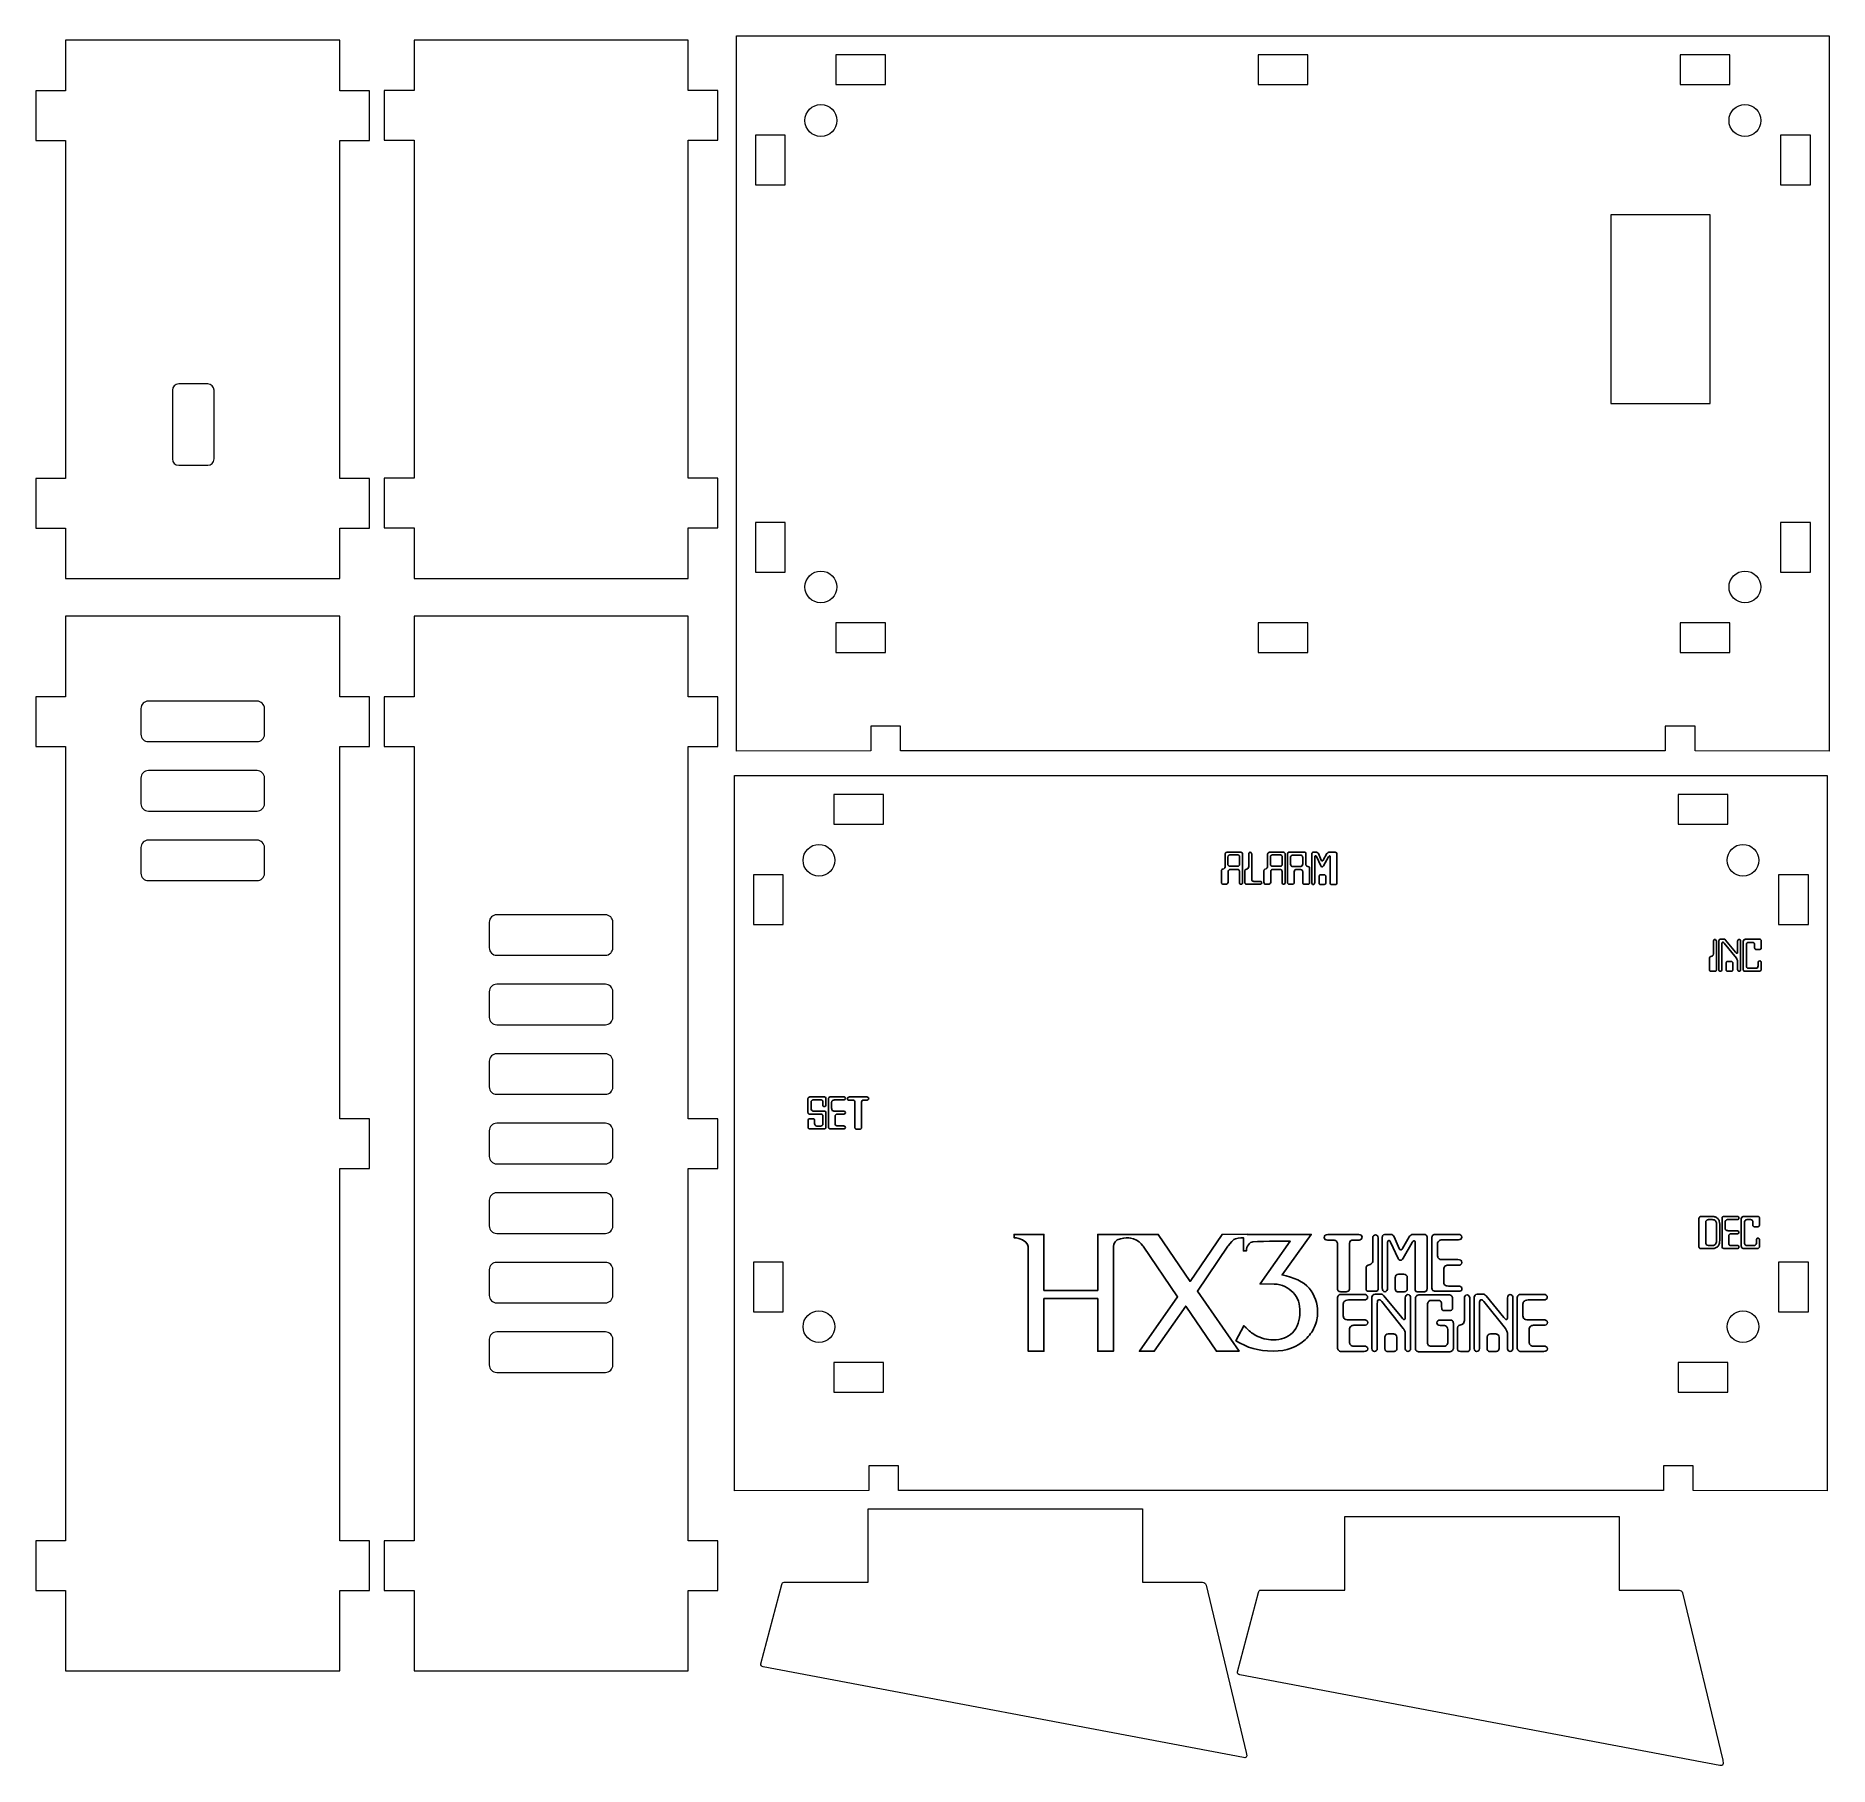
# Model space of a CAD drawing. Header units: millimetres. Extents: x -80 to 101, y -34 to 140.
import ezdxf

# ---------------------------------------------------------------- set-up
doc = ezdxf.new("R2010")
doc.units = ezdxf.units.MM
doc.header["$MEASUREMENT"] = 0
doc.layers.add('Layer 1', color=7, linetype='Continuous')

msp = doc.modelspace()

# ---------------------------------------------------------------- linework, layer by layer
at = {"layer": 'Layer 1', "color": 250, "lineweight": 20}
for points in [[(-7.2636, 125.3896), (-4.2636, 125.3896), (-4.2636, 130.3896), (-7.2636, 130.3896), (-7.2636, 125.3896)], [(-7.2636, 125.3896), (-4.2636, 125.3896), (-4.2636, 130.3896), (-7.2636, 130.3896), (-7.2636, 125.3896)], [(95.9464, 125.3896), (98.9464, 125.3896), (98.9464, 130.3896), (95.9464, 130.3896), (95.9464, 125.3896)], [(95.9464, 125.3896), (98.9464, 125.3896), (98.9464, 130.3896), (95.9464, 130.3896), (95.9464, 125.3896)], [(78.8555, 103.3661), (88.8555, 103.3661), (88.8555, 122.3661), (78.8555, 122.3661), (78.8555, 103.3661)], [(78.8555, 103.3661), (88.8555, 103.3661), (88.8555, 122.3661), (78.8555, 122.3661), (78.8555, 103.3661)], [(-7.2636, 86.3896), (-4.2636, 86.3896), (-4.2636, 91.3896), (-7.2636, 91.3896), (-7.2636, 86.3896)], [(-7.2636, 86.3896), (-4.2636, 86.3896), (-4.2636, 91.3896), (-7.2636, 91.3896), (-7.2636, 86.3896)], [(95.9464, 86.3896), (98.9464, 86.3896), (98.9464, 91.3896), (95.9464, 91.3896), (95.9464, 86.3896)], [(95.9464, 86.3896), (98.9464, 86.3896), (98.9464, 91.3896), (95.9464, 91.3896), (95.9464, 86.3896)], [(-7.4557, 50.9016), (-4.4557, 50.9016), (-4.4557, 55.9016), (-7.4557, 55.9016), (-7.4557, 50.9016)], [(-7.4557, 50.9016), (-4.4557, 50.9016), (-4.4557, 55.9016), (-7.4557, 55.9016), (-7.4557, 50.9016)], [(95.7543, 50.9016), (98.7543, 50.9016), (98.7543, 55.9016), (95.7543, 55.9016), (95.7543, 50.9016)], [(95.7543, 50.9016), (98.7543, 50.9016), (98.7543, 55.9016), (95.7543, 55.9016), (95.7543, 50.9016)], [(-7.4557, 11.9016), (-4.4557, 11.9016), (-4.4557, 16.9016), (-7.4557, 16.9016), (-7.4557, 11.9016)], [(-7.4557, 11.9016), (-4.4557, 11.9016), (-4.4557, 16.9016), (-7.4557, 16.9016), (-7.4557, 11.9016)], [(95.7543, 11.9016), (98.7543, 11.9016), (98.7543, 16.9016), (95.7543, 16.9016), (95.7543, 11.9016)], [(95.7543, 11.9016), (98.7543, 11.9016), (98.7543, 16.9016), (95.7543, 16.9016), (95.7543, 11.9016)]]:
    msp.add_lwpolyline(points, close=True, dxfattribs=at)
for centre in [(-0.6745, 131.8661), (-0.6745, 131.8661), (92.3555, 131.8661), (92.3555, 131.8661), (-0.6745, 84.8997), (-0.6745, 84.8997), (92.3555, 84.8997), (92.3555, 84.8997), (-0.8666, 57.3781), (-0.8666, 57.3781), (92.1634, 57.3781), (92.1634, 57.3781), (-0.8666, 10.4117), (-0.8666, 10.4117), (92.1634, 10.4117), (92.1634, 10.4117)]:
    msp.add_ellipse(centre, major_axis=(0, 1.6), ratio=1, dxfattribs=at)
for points, knots in [([(-49.106, 85.7501), (-49.106, 85.7501), (-76.706, 85.7501), (-76.706, 85.7501), (-76.706, 85.7501), (-76.706, 85.7501), (-76.706, 90.8229), (-76.706, 90.8229), (-76.706, 90.8229), (-76.706, 90.8229), (-79.706, 90.8229), (-79.706, 90.8229), (-79.706, 90.8229), (-79.706, 90.8229), (-79.706, 95.8256), (-79.706, 95.8256), (-79.706, 95.8256), (-79.706, 95.8256), (-76.706, 95.8256), (-76.706, 95.8256), (-76.706, 95.8256), (-76.706, 95.8256), (-76.706, 129.8445), (-76.706, 129.8445), (-76.706, 129.8445), (-76.706, 129.8445), (-79.706, 129.8445), (-79.706, 129.8445), (-79.706, 129.8445), (-79.706, 129.8445), (-79.706, 134.8472), (-79.706, 134.8472), (-79.706, 134.8472), (-79.706, 134.8472), (-76.706, 134.8472), (-76.706, 134.8472), (-76.706, 134.8472), (-76.706, 134.8472), (-76.706, 139.9502), (-76.706, 139.9502), (-76.706, 139.9502), (-76.706, 139.9502), (-49.106, 139.9502), (-49.106, 139.9502), (-49.106, 139.9502), (-49.106, 139.9502), (-49.106, 134.8473), (-49.106, 134.8473), (-49.106, 134.8473), (-49.106, 134.8473), (-46.106, 134.8473), (-46.106, 134.8473), (-46.106, 134.8473), (-46.106, 134.8473), (-46.106, 129.8445), (-46.106, 129.8445), (-46.106, 129.8445), (-46.106, 129.8445), (-49.106, 129.8445), (-49.106, 129.8445), (-49.106, 129.8445), (-49.106, 129.8445), (-49.106, 95.8256), (-49.106, 95.8256), (-49.106, 95.8256), (-49.106, 95.8256), (-46.106, 95.8256), (-46.106, 95.8256), (-46.106, 95.8256), (-46.106, 95.8256), (-46.106, 90.8229), (-46.106, 90.8229), (-46.106, 90.8229), (-46.106, 90.8229), (-49.106, 90.8229), (-49.106, 90.8229), (-49.106, 90.8229), (-49.106, 90.8229), (-49.106, 85.7501), (-49.106, 85.7501)], [0, 0, 0, 0, 0.04761905, 0.04761905, 0.04761905, 0.04761905, 0.0952381, 0.0952381, 0.0952381, 0.0952381, 0.14285714, 0.14285714, 0.14285714, 0.14285714, 0.19047619, 0.19047619, 0.19047619, 0.19047619, 0.23809524, 0.23809524, 0.23809524, 0.23809524, 0.28571429, 0.28571429, 0.28571429, 0.28571429, 0.33333333, 0.33333333, 0.33333333, 0.33333333, 0.38095238, 0.38095238, 0.38095238, 0.38095238, 0.42857143, 0.42857143, 0.42857143, 0.42857143, 0.47619048, 0.47619048, 0.47619048, 0.47619048, 0.52380952, 0.52380952, 0.52380952, 0.52380952, 0.57142857, 0.57142857, 0.57142857, 0.57142857, 0.61904762, 0.61904762, 0.61904762, 0.61904762, 0.66666667, 0.66666667, 0.66666667, 0.66666667, 0.71428571, 0.71428571, 0.71428571, 0.71428571, 0.76190476, 0.76190476, 0.76190476, 0.76190476, 0.80952381, 0.80952381, 0.80952381, 0.80952381, 0.85714286, 0.85714286, 0.85714286, 0.85714286, 0.9047619, 0.9047619, 0.9047619, 0.9047619, 1, 1, 1, 1]), ([(-49.106, 85.7501), (-49.106, 85.7501), (-76.706, 85.7501), (-76.706, 85.7501), (-76.706, 85.7501), (-76.706, 85.7501), (-76.706, 90.8229), (-76.706, 90.8229), (-76.706, 90.8229), (-76.706, 90.8229), (-79.706, 90.8229), (-79.706, 90.8229), (-79.706, 90.8229), (-79.706, 90.8229), (-79.706, 95.8256), (-79.706, 95.8256), (-79.706, 95.8256), (-79.706, 95.8256), (-76.706, 95.8256), (-76.706, 95.8256), (-76.706, 95.8256), (-76.706, 95.8256), (-76.706, 129.8445), (-76.706, 129.8445), (-76.706, 129.8445), (-76.706, 129.8445), (-79.706, 129.8445), (-79.706, 129.8445), (-79.706, 129.8445), (-79.706, 129.8445), (-79.706, 134.8472), (-79.706, 134.8472), (-79.706, 134.8472), (-79.706, 134.8472), (-76.706, 134.8472), (-76.706, 134.8472), (-76.706, 134.8472), (-76.706, 134.8472), (-76.706, 139.9502), (-76.706, 139.9502), (-76.706, 139.9502), (-76.706, 139.9502), (-49.106, 139.9502), (-49.106, 139.9502), (-49.106, 139.9502), (-49.106, 139.9502), (-49.106, 134.8473), (-49.106, 134.8473), (-49.106, 134.8473), (-49.106, 134.8473), (-46.106, 134.8473), (-46.106, 134.8473), (-46.106, 134.8473), (-46.106, 134.8473), (-46.106, 129.8445), (-46.106, 129.8445), (-46.106, 129.8445), (-46.106, 129.8445), (-49.106, 129.8445), (-49.106, 129.8445), (-49.106, 129.8445), (-49.106, 129.8445), (-49.106, 95.8256), (-49.106, 95.8256), (-49.106, 95.8256), (-49.106, 95.8256), (-46.106, 95.8256), (-46.106, 95.8256), (-46.106, 95.8256), (-46.106, 95.8256), (-46.106, 90.8229), (-46.106, 90.8229), (-46.106, 90.8229), (-46.106, 90.8229), (-49.106, 90.8229), (-49.106, 90.8229), (-49.106, 90.8229), (-49.106, 90.8229), (-49.106, 85.7501), (-49.106, 85.7501)], [0, 0, 0, 0, 0.04761905, 0.04761905, 0.04761905, 0.04761905, 0.0952381, 0.0952381, 0.0952381, 0.0952381, 0.14285714, 0.14285714, 0.14285714, 0.14285714, 0.19047619, 0.19047619, 0.19047619, 0.19047619, 0.23809524, 0.23809524, 0.23809524, 0.23809524, 0.28571429, 0.28571429, 0.28571429, 0.28571429, 0.33333333, 0.33333333, 0.33333333, 0.33333333, 0.38095238, 0.38095238, 0.38095238, 0.38095238, 0.42857143, 0.42857143, 0.42857143, 0.42857143, 0.47619048, 0.47619048, 0.47619048, 0.47619048, 0.52380952, 0.52380952, 0.52380952, 0.52380952, 0.57142857, 0.57142857, 0.57142857, 0.57142857, 0.61904762, 0.61904762, 0.61904762, 0.61904762, 0.66666667, 0.66666667, 0.66666667, 0.66666667, 0.71428571, 0.71428571, 0.71428571, 0.71428571, 0.76190476, 0.76190476, 0.76190476, 0.76190476, 0.80952381, 0.80952381, 0.80952381, 0.80952381, 0.85714286, 0.85714286, 0.85714286, 0.85714286, 0.9047619, 0.9047619, 0.9047619, 0.9047619, 1, 1, 1, 1]), ([(-41.6349, 139.9503), (-41.6349, 139.9503), (-14.0349, 139.9503), (-14.0349, 139.9503), (-14.0349, 139.9503), (-14.0349, 139.9503), (-14.0349, 134.8775), (-14.0349, 134.8775), (-14.0349, 134.8775), (-14.0349, 134.8775), (-11.0349, 134.8775), (-11.0349, 134.8775), (-11.0349, 134.8775), (-11.0349, 134.8775), (-11.0349, 129.8748), (-11.0349, 129.8748), (-11.0349, 129.8748), (-11.0349, 129.8748), (-14.0349, 129.8748), (-14.0349, 129.8748), (-14.0349, 129.8748), (-14.0349, 129.8748), (-14.0349, 95.8559), (-14.0349, 95.8559), (-14.0349, 95.8559), (-14.0349, 95.8559), (-11.0349, 95.8559), (-11.0349, 95.8559), (-11.0349, 95.8559), (-11.0349, 95.8559), (-11.0349, 90.8532), (-11.0349, 90.8532), (-11.0349, 90.8532), (-11.0349, 90.8532), (-14.0349, 90.8532), (-14.0349, 90.8532), (-14.0349, 90.8532), (-14.0349, 90.8532), (-14.0349, 85.7502), (-14.0349, 85.7502), (-14.0349, 85.7502), (-14.0349, 85.7502), (-41.6349, 85.7502), (-41.6349, 85.7502), (-41.6349, 85.7502), (-41.6349, 85.7502), (-41.6349, 90.8531), (-41.6349, 90.8531), (-41.6349, 90.8531), (-41.6349, 90.8531), (-44.6349, 90.8531), (-44.6349, 90.8531), (-44.6349, 90.8531), (-44.6349, 90.8531), (-44.6349, 95.8559), (-44.6349, 95.8559), (-44.6349, 95.8559), (-44.6349, 95.8559), (-41.6349, 95.8559), (-41.6349, 95.8559), (-41.6349, 95.8559), (-41.6349, 95.8559), (-41.6349, 129.8748), (-41.6349, 129.8748), (-41.6349, 129.8748), (-41.6349, 129.8748), (-44.6349, 129.8748), (-44.6349, 129.8748), (-44.6349, 129.8748), (-44.6349, 129.8748), (-44.6349, 134.8775), (-44.6349, 134.8775), (-44.6349, 134.8775), (-44.6349, 134.8775), (-41.6349, 134.8775), (-41.6349, 134.8775), (-41.6349, 134.8775), (-41.6349, 134.8775), (-41.6349, 139.9503), (-41.6349, 139.9503)], [0, 0, 0, 0, 0.04761905, 0.04761905, 0.04761905, 0.04761905, 0.0952381, 0.0952381, 0.0952381, 0.0952381, 0.14285714, 0.14285714, 0.14285714, 0.14285714, 0.19047619, 0.19047619, 0.19047619, 0.19047619, 0.23809524, 0.23809524, 0.23809524, 0.23809524, 0.28571429, 0.28571429, 0.28571429, 0.28571429, 0.33333333, 0.33333333, 0.33333333, 0.33333333, 0.38095238, 0.38095238, 0.38095238, 0.38095238, 0.42857143, 0.42857143, 0.42857143, 0.42857143, 0.47619048, 0.47619048, 0.47619048, 0.47619048, 0.52380952, 0.52380952, 0.52380952, 0.52380952, 0.57142857, 0.57142857, 0.57142857, 0.57142857, 0.61904762, 0.61904762, 0.61904762, 0.61904762, 0.66666667, 0.66666667, 0.66666667, 0.66666667, 0.71428571, 0.71428571, 0.71428571, 0.71428571, 0.76190476, 0.76190476, 0.76190476, 0.76190476, 0.80952381, 0.80952381, 0.80952381, 0.80952381, 0.85714286, 0.85714286, 0.85714286, 0.85714286, 0.9047619, 0.9047619, 0.9047619, 0.9047619, 1, 1, 1, 1]), ([(-41.6349, 139.9503), (-41.6349, 139.9503), (-14.0349, 139.9503), (-14.0349, 139.9503), (-14.0349, 139.9503), (-14.0349, 139.9503), (-14.0349, 134.8775), (-14.0349, 134.8775), (-14.0349, 134.8775), (-14.0349, 134.8775), (-11.0349, 134.8775), (-11.0349, 134.8775), (-11.0349, 134.8775), (-11.0349, 134.8775), (-11.0349, 129.8748), (-11.0349, 129.8748), (-11.0349, 129.8748), (-11.0349, 129.8748), (-14.0349, 129.8748), (-14.0349, 129.8748), (-14.0349, 129.8748), (-14.0349, 129.8748), (-14.0349, 95.8559), (-14.0349, 95.8559), (-14.0349, 95.8559), (-14.0349, 95.8559), (-11.0349, 95.8559), (-11.0349, 95.8559), (-11.0349, 95.8559), (-11.0349, 95.8559), (-11.0349, 90.8532), (-11.0349, 90.8532), (-11.0349, 90.8532), (-11.0349, 90.8532), (-14.0349, 90.8532), (-14.0349, 90.8532), (-14.0349, 90.8532), (-14.0349, 90.8532), (-14.0349, 85.7502), (-14.0349, 85.7502), (-14.0349, 85.7502), (-14.0349, 85.7502), (-41.6349, 85.7502), (-41.6349, 85.7502), (-41.6349, 85.7502), (-41.6349, 85.7502), (-41.6349, 90.8531), (-41.6349, 90.8531), (-41.6349, 90.8531), (-41.6349, 90.8531), (-44.6349, 90.8531), (-44.6349, 90.8531), (-44.6349, 90.8531), (-44.6349, 90.8531), (-44.6349, 95.8559), (-44.6349, 95.8559), (-44.6349, 95.8559), (-44.6349, 95.8559), (-41.6349, 95.8559), (-41.6349, 95.8559), (-41.6349, 95.8559), (-41.6349, 95.8559), (-41.6349, 129.8748), (-41.6349, 129.8748), (-41.6349, 129.8748), (-41.6349, 129.8748), (-44.6349, 129.8748), (-44.6349, 129.8748), (-44.6349, 129.8748), (-44.6349, 129.8748), (-44.6349, 134.8775), (-44.6349, 134.8775), (-44.6349, 134.8775), (-44.6349, 134.8775), (-41.6349, 134.8775), (-41.6349, 134.8775), (-41.6349, 134.8775), (-41.6349, 134.8775), (-41.6349, 139.9503), (-41.6349, 139.9503)], [0, 0, 0, 0, 0.04761905, 0.04761905, 0.04761905, 0.04761905, 0.0952381, 0.0952381, 0.0952381, 0.0952381, 0.14285714, 0.14285714, 0.14285714, 0.14285714, 0.19047619, 0.19047619, 0.19047619, 0.19047619, 0.23809524, 0.23809524, 0.23809524, 0.23809524, 0.28571429, 0.28571429, 0.28571429, 0.28571429, 0.33333333, 0.33333333, 0.33333333, 0.33333333, 0.38095238, 0.38095238, 0.38095238, 0.38095238, 0.42857143, 0.42857143, 0.42857143, 0.42857143, 0.47619048, 0.47619048, 0.47619048, 0.47619048, 0.52380952, 0.52380952, 0.52380952, 0.52380952, 0.57142857, 0.57142857, 0.57142857, 0.57142857, 0.61904762, 0.61904762, 0.61904762, 0.61904762, 0.66666667, 0.66666667, 0.66666667, 0.66666667, 0.71428571, 0.71428571, 0.71428571, 0.71428571, 0.76190476, 0.76190476, 0.76190476, 0.76190476, 0.80952381, 0.80952381, 0.80952381, 0.80952381, 0.85714286, 0.85714286, 0.85714286, 0.85714286, 0.9047619, 0.9047619, 0.9047619, 0.9047619, 1, 1, 1, 1]), ([(100.8364, 140.3896), (100.8364, 140.3896), (-9.1636, 140.3896), (-9.1636, 140.3896), (-9.1636, 140.3896), (-9.1636, 140.3896), (-9.1635, 68.3762), (-9.1635, 68.3762), (-9.1635, 68.3762), (-9.1635, 68.3762), (4.3415, 68.3896), (4.3415, 68.3896), (4.3415, 68.3896), (4.3415, 68.3896), (4.3415, 70.8896), (4.3415, 70.8896), (4.3415, 70.8896), (4.3415, 70.8896), (7.3415, 70.8896), (7.3415, 70.8896), (7.3415, 70.8896), (7.3415, 70.8896), (7.3415, 68.3896), (7.3415, 68.3896), (7.3415, 68.3896), (7.3415, 68.3896), (84.3415, 68.3896), (84.3415, 68.3896), (84.3415, 68.3896), (84.3415, 68.3896), (84.3415, 70.8896), (84.3415, 70.8896), (84.3415, 70.8896), (84.3415, 70.8896), (87.3415, 70.8896), (87.3415, 70.8896), (87.3415, 70.8896), (87.3415, 70.8896), (87.3415, 68.3896), (87.3415, 68.3896), (87.3415, 68.3896), (87.3415, 68.3896), (100.8365, 68.3762), (100.8365, 68.3762), (100.8365, 68.3762), (100.8365, 68.3762), (100.8364, 140.3896), (100.8364, 140.3896)], [0, 0, 0, 0, 0.07692308, 0.07692308, 0.07692308, 0.07692308, 0.15384615, 0.15384615, 0.15384615, 0.15384615, 0.23076923, 0.23076923, 0.23076923, 0.23076923, 0.30769231, 0.30769231, 0.30769231, 0.30769231, 0.38461538, 0.38461538, 0.38461538, 0.38461538, 0.46153846, 0.46153846, 0.46153846, 0.46153846, 0.53846154, 0.53846154, 0.53846154, 0.53846154, 0.61538462, 0.61538462, 0.61538462, 0.61538462, 0.69230769, 0.69230769, 0.69230769, 0.69230769, 0.76923077, 0.76923077, 0.76923077, 0.76923077, 0.84615385, 0.84615385, 0.84615385, 0.84615385, 1, 1, 1, 1]), ([(100.8364, 140.3896), (100.8364, 140.3896), (-9.1636, 140.3896), (-9.1636, 140.3896), (-9.1636, 140.3896), (-9.1636, 140.3896), (-9.1635, 68.3762), (-9.1635, 68.3762), (-9.1635, 68.3762), (-9.1635, 68.3762), (4.3415, 68.3896), (4.3415, 68.3896), (4.3415, 68.3896), (4.3415, 68.3896), (4.3415, 70.8896), (4.3415, 70.8896), (4.3415, 70.8896), (4.3415, 70.8896), (7.3415, 70.8896), (7.3415, 70.8896), (7.3415, 70.8896), (7.3415, 70.8896), (7.3415, 68.3896), (7.3415, 68.3896), (7.3415, 68.3896), (7.3415, 68.3896), (84.3415, 68.3896), (84.3415, 68.3896), (84.3415, 68.3896), (84.3415, 68.3896), (84.3415, 70.8896), (84.3415, 70.8896), (84.3415, 70.8896), (84.3415, 70.8896), (87.3415, 70.8896), (87.3415, 70.8896), (87.3415, 70.8896), (87.3415, 70.8896), (87.3415, 68.3896), (87.3415, 68.3896), (87.3415, 68.3896), (87.3415, 68.3896), (100.8365, 68.3762), (100.8365, 68.3762), (100.8365, 68.3762), (100.8365, 68.3762), (100.8364, 140.3896), (100.8364, 140.3896)], [0, 0, 0, 0, 0.07692308, 0.07692308, 0.07692308, 0.07692308, 0.15384615, 0.15384615, 0.15384615, 0.15384615, 0.23076923, 0.23076923, 0.23076923, 0.23076923, 0.30769231, 0.30769231, 0.30769231, 0.30769231, 0.38461538, 0.38461538, 0.38461538, 0.38461538, 0.46153846, 0.46153846, 0.46153846, 0.46153846, 0.53846154, 0.53846154, 0.53846154, 0.53846154, 0.61538462, 0.61538462, 0.61538462, 0.61538462, 0.69230769, 0.69230769, 0.69230769, 0.69230769, 0.76923077, 0.76923077, 0.76923077, 0.76923077, 0.84615385, 0.84615385, 0.84615385, 0.84615385, 1, 1, 1, 1]), ([(0.8364, 135.4896), (0.8364, 135.4896), (0.8364, 138.4896), (0.8364, 138.4896), (0.8364, 138.4896), (0.8364, 138.4896), (5.8364, 138.4896), (5.8364, 138.4896), (5.8364, 138.4896), (5.8364, 138.4896), (5.8364, 135.4896), (5.8364, 135.4896), (5.8364, 135.4896), (5.8364, 135.4896), (0.8364, 135.4896), (0.8364, 135.4896)], [0, 0, 0, 0, 0.2, 0.2, 0.2, 0.2, 0.4, 0.4, 0.4, 0.4, 0.6, 0.6, 0.6, 0.6, 1, 1, 1, 1]), ([(0.8364, 135.4896), (0.8364, 135.4896), (0.8364, 138.4896), (0.8364, 138.4896), (0.8364, 138.4896), (0.8364, 138.4896), (5.8364, 138.4896), (5.8364, 138.4896), (5.8364, 138.4896), (5.8364, 138.4896), (5.8364, 135.4896), (5.8364, 135.4896), (5.8364, 135.4896), (5.8364, 135.4896), (0.8364, 135.4896), (0.8364, 135.4896)], [0, 0, 0, 0, 0.2, 0.2, 0.2, 0.2, 0.4, 0.4, 0.4, 0.4, 0.6, 0.6, 0.6, 0.6, 1, 1, 1, 1]), ([(43.3414, 135.4896), (43.3414, 135.4896), (43.3414, 138.4896), (43.3414, 138.4896), (43.3414, 138.4896), (43.3414, 138.4896), (48.3414, 138.4896), (48.3414, 138.4896), (48.3414, 138.4896), (48.3414, 138.4896), (48.3414, 135.4896), (48.3414, 135.4896), (48.3414, 135.4896), (48.3414, 135.4896), (43.3414, 135.4896), (43.3414, 135.4896)], [0, 0, 0, 0, 0.2, 0.2, 0.2, 0.2, 0.4, 0.4, 0.4, 0.4, 0.6, 0.6, 0.6, 0.6, 1, 1, 1, 1]), ([(43.3414, 135.4896), (43.3414, 135.4896), (43.3414, 138.4896), (43.3414, 138.4896), (43.3414, 138.4896), (43.3414, 138.4896), (48.3414, 138.4896), (48.3414, 138.4896), (48.3414, 138.4896), (48.3414, 138.4896), (48.3414, 135.4896), (48.3414, 135.4896), (48.3414, 135.4896), (48.3414, 135.4896), (43.3414, 135.4896), (43.3414, 135.4896)], [0, 0, 0, 0, 0.2, 0.2, 0.2, 0.2, 0.4, 0.4, 0.4, 0.4, 0.6, 0.6, 0.6, 0.6, 1, 1, 1, 1]), ([(85.8363, 135.4896), (85.8363, 135.4896), (85.8363, 138.4896), (85.8363, 138.4896), (85.8363, 138.4896), (85.8363, 138.4896), (90.8363, 138.4896), (90.8363, 138.4896), (90.8363, 138.4896), (90.8363, 138.4896), (90.8363, 135.4896), (90.8363, 135.4896), (90.8363, 135.4896), (90.8363, 135.4896), (85.8363, 135.4896), (85.8363, 135.4896)], [0, 0, 0, 0, 0.2, 0.2, 0.2, 0.2, 0.4, 0.4, 0.4, 0.4, 0.6, 0.6, 0.6, 0.6, 1, 1, 1, 1]), ([(85.8363, 135.4896), (85.8363, 135.4896), (85.8363, 138.4896), (85.8363, 138.4896), (85.8363, 138.4896), (85.8363, 138.4896), (90.8363, 138.4896), (90.8363, 138.4896), (90.8363, 138.4896), (90.8363, 138.4896), (90.8363, 135.4896), (90.8363, 135.4896), (90.8363, 135.4896), (90.8363, 135.4896), (85.8363, 135.4896), (85.8363, 135.4896)], [0, 0, 0, 0, 0.2, 0.2, 0.2, 0.2, 0.4, 0.4, 0.4, 0.4, 0.6, 0.6, 0.6, 0.6, 1, 1, 1, 1]), ([(-62.4056, 97.1502), (-62.4056, 97.1502), (-65.3161, 97.1502), (-65.3161, 97.1502), (-65.3161, 97.1502), (-65.6708, 97.1502), (-65.9609, 97.4403), (-65.9609, 97.795), (-65.9609, 97.795), (-65.9609, 97.795), (-65.9609, 104.7054), (-65.9609, 104.7054), (-65.9609, 104.7054), (-65.9609, 105.0601), (-65.6708, 105.3502), (-65.3161, 105.3502), (-65.3161, 105.3502), (-65.3161, 105.3502), (-62.4056, 105.3502), (-62.4056, 105.3502), (-62.4056, 105.3502), (-62.051, 105.3502), (-61.7609, 105.0601), (-61.7609, 104.7054), (-61.7609, 104.7054), (-61.7609, 104.7054), (-61.7609, 97.795), (-61.7609, 97.795), (-61.7609, 97.795), (-61.7609, 97.4403), (-62.051, 97.1502), (-62.4056, 97.1502)], [0, 0, 0, 0, 0.11111111, 0.11111111, 0.11111111, 0.11111111, 0.22222222, 0.22222222, 0.22222222, 0.22222222, 0.33333333, 0.33333333, 0.33333333, 0.33333333, 0.44444444, 0.44444444, 0.44444444, 0.44444444, 0.55555556, 0.55555556, 0.55555556, 0.55555556, 0.66666667, 0.66666667, 0.66666667, 0.66666667, 0.77777778, 0.77777778, 0.77777778, 0.77777778, 1, 1, 1, 1]), ([(-62.4056, 97.1502), (-62.4056, 97.1502), (-65.3161, 97.1502), (-65.3161, 97.1502), (-65.3161, 97.1502), (-65.6708, 97.1502), (-65.9609, 97.4403), (-65.9609, 97.795), (-65.9609, 97.795), (-65.9609, 97.795), (-65.9609, 104.7054), (-65.9609, 104.7054), (-65.9609, 104.7054), (-65.9609, 105.0601), (-65.6708, 105.3502), (-65.3161, 105.3502), (-65.3161, 105.3502), (-65.3161, 105.3502), (-62.4056, 105.3502), (-62.4056, 105.3502), (-62.4056, 105.3502), (-62.051, 105.3502), (-61.7609, 105.0601), (-61.7609, 104.7054), (-61.7609, 104.7054), (-61.7609, 104.7054), (-61.7609, 97.795), (-61.7609, 97.795), (-61.7609, 97.795), (-61.7609, 97.4403), (-62.051, 97.1502), (-62.4056, 97.1502)], [0, 0, 0, 0, 0.11111111, 0.11111111, 0.11111111, 0.11111111, 0.22222222, 0.22222222, 0.22222222, 0.22222222, 0.33333333, 0.33333333, 0.33333333, 0.33333333, 0.44444444, 0.44444444, 0.44444444, 0.44444444, 0.55555556, 0.55555556, 0.55555556, 0.55555556, 0.66666667, 0.66666667, 0.66666667, 0.66666667, 0.77777778, 0.77777778, 0.77777778, 0.77777778, 1, 1, 1, 1]), ([(-76.706, -24.2545), (-76.706, -24.2545), (-76.706, -16.1545), (-76.706, -16.1545), (-76.706, -16.1545), (-76.706, -16.1545), (-79.706, -16.1545), (-79.706, -16.1545), (-79.706, -16.1545), (-79.706, -16.1545), (-79.706, -11.1545), (-79.706, -11.1545), (-79.706, -11.1545), (-79.706, -11.1545), (-76.706, -11.1545), (-76.706, -11.1545), (-76.706, -11.1545), (-76.706, -11.1545), (-76.706, 68.8455), (-76.706, 68.8455), (-76.706, 68.8455), (-76.706, 68.8455), (-79.706, 68.8455), (-79.706, 68.8455), (-79.706, 68.8455), (-79.706, 68.8455), (-79.706, 73.8455), (-79.706, 73.8455), (-79.706, 73.8455), (-79.706, 73.8455), (-76.706, 73.8455), (-76.706, 73.8455), (-76.706, 73.8455), (-76.706, 73.8455), (-76.706, 81.9555), (-76.706, 81.9555), (-76.706, 81.9555), (-76.706, 81.9555), (-49.106, 81.9555), (-49.106, 81.9555), (-49.106, 81.9555), (-49.106, 81.9555), (-49.106, 73.8455), (-49.106, 73.8455), (-49.106, 73.8455), (-49.106, 73.8455), (-46.106, 73.8455), (-46.106, 73.8455), (-46.106, 73.8455), (-46.106, 73.8455), (-46.106, 68.8428), (-46.106, 68.8428), (-46.106, 68.8428), (-46.106, 68.8428), (-49.106, 68.8428), (-49.106, 68.8428), (-49.106, 68.8428), (-49.106, 68.8428), (-49.106, 31.3505), (-49.106, 31.3505), (-49.106, 31.3505), (-49.106, 31.3505), (-46.106, 31.3505), (-46.106, 31.3505), (-46.106, 31.3505), (-46.106, 31.3505), (-46.106, 26.3478), (-46.106, 26.3478), (-46.106, 26.3478), (-46.106, 26.3478), (-49.106, 26.3478), (-49.106, 26.3478), (-49.106, 26.3478), (-49.106, 26.3478), (-49.106, -11.1545), (-49.106, -11.1545), (-49.106, -11.1545), (-49.106, -11.1545), (-46.106, -11.1545), (-46.106, -11.1545), (-46.106, -11.1545), (-46.106, -11.1545), (-46.106, -16.1572), (-46.106, -16.1572), (-46.106, -16.1572), (-46.106, -16.1572), (-49.106, -16.1572), (-49.106, -16.1572), (-49.106, -16.1572), (-49.106, -16.1572), (-49.106, -24.2545), (-49.106, -24.2545), (-49.106, -24.2545), (-49.106, -24.2545), (-76.706, -24.2545), (-76.706, -24.2545)], [0, 0, 0, 0, 0.04, 0.04, 0.04, 0.04, 0.08, 0.08, 0.08, 0.08, 0.12, 0.12, 0.12, 0.12, 0.16, 0.16, 0.16, 0.16, 0.2, 0.2, 0.2, 0.2, 0.24, 0.24, 0.24, 0.24, 0.28, 0.28, 0.28, 0.28, 0.32, 0.32, 0.32, 0.32, 0.36, 0.36, 0.36, 0.36, 0.4, 0.4, 0.4, 0.4, 0.44, 0.44, 0.44, 0.44, 0.48, 0.48, 0.48, 0.48, 0.52, 0.52, 0.52, 0.52, 0.56, 0.56, 0.56, 0.56, 0.6, 0.6, 0.6, 0.6, 0.64, 0.64, 0.64, 0.64, 0.68, 0.68, 0.68, 0.68, 0.72, 0.72, 0.72, 0.72, 0.76, 0.76, 0.76, 0.76, 0.8, 0.8, 0.8, 0.8, 0.84, 0.84, 0.84, 0.84, 0.88, 0.88, 0.88, 0.88, 0.92, 0.92, 0.92, 0.92, 1, 1, 1, 1]), ([(-76.706, -24.2545), (-76.706, -24.2545), (-76.706, -16.1545), (-76.706, -16.1545), (-76.706, -16.1545), (-76.706, -16.1545), (-79.706, -16.1545), (-79.706, -16.1545), (-79.706, -16.1545), (-79.706, -16.1545), (-79.706, -11.1545), (-79.706, -11.1545), (-79.706, -11.1545), (-79.706, -11.1545), (-76.706, -11.1545), (-76.706, -11.1545), (-76.706, -11.1545), (-76.706, -11.1545), (-76.706, 68.8455), (-76.706, 68.8455), (-76.706, 68.8455), (-76.706, 68.8455), (-79.706, 68.8455), (-79.706, 68.8455), (-79.706, 68.8455), (-79.706, 68.8455), (-79.706, 73.8455), (-79.706, 73.8455), (-79.706, 73.8455), (-79.706, 73.8455), (-76.706, 73.8455), (-76.706, 73.8455), (-76.706, 73.8455), (-76.706, 73.8455), (-76.706, 81.9555), (-76.706, 81.9555), (-76.706, 81.9555), (-76.706, 81.9555), (-49.106, 81.9555), (-49.106, 81.9555), (-49.106, 81.9555), (-49.106, 81.9555), (-49.106, 73.8455), (-49.106, 73.8455), (-49.106, 73.8455), (-49.106, 73.8455), (-46.106, 73.8455), (-46.106, 73.8455), (-46.106, 73.8455), (-46.106, 73.8455), (-46.106, 68.8428), (-46.106, 68.8428), (-46.106, 68.8428), (-46.106, 68.8428), (-49.106, 68.8428), (-49.106, 68.8428), (-49.106, 68.8428), (-49.106, 68.8428), (-49.106, 31.3505), (-49.106, 31.3505), (-49.106, 31.3505), (-49.106, 31.3505), (-46.106, 31.3505), (-46.106, 31.3505), (-46.106, 31.3505), (-46.106, 31.3505), (-46.106, 26.3478), (-46.106, 26.3478), (-46.106, 26.3478), (-46.106, 26.3478), (-49.106, 26.3478), (-49.106, 26.3478), (-49.106, 26.3478), (-49.106, 26.3478), (-49.106, -11.1545), (-49.106, -11.1545), (-49.106, -11.1545), (-49.106, -11.1545), (-46.106, -11.1545), (-46.106, -11.1545), (-46.106, -11.1545), (-46.106, -11.1545), (-46.106, -16.1572), (-46.106, -16.1572), (-46.106, -16.1572), (-46.106, -16.1572), (-49.106, -16.1572), (-49.106, -16.1572), (-49.106, -16.1572), (-49.106, -16.1572), (-49.106, -24.2545), (-49.106, -24.2545), (-49.106, -24.2545), (-49.106, -24.2545), (-76.706, -24.2545), (-76.706, -24.2545)], [0, 0, 0, 0, 0.04, 0.04, 0.04, 0.04, 0.08, 0.08, 0.08, 0.08, 0.12, 0.12, 0.12, 0.12, 0.16, 0.16, 0.16, 0.16, 0.2, 0.2, 0.2, 0.2, 0.24, 0.24, 0.24, 0.24, 0.28, 0.28, 0.28, 0.28, 0.32, 0.32, 0.32, 0.32, 0.36, 0.36, 0.36, 0.36, 0.4, 0.4, 0.4, 0.4, 0.44, 0.44, 0.44, 0.44, 0.48, 0.48, 0.48, 0.48, 0.52, 0.52, 0.52, 0.52, 0.56, 0.56, 0.56, 0.56, 0.6, 0.6, 0.6, 0.6, 0.64, 0.64, 0.64, 0.64, 0.68, 0.68, 0.68, 0.68, 0.72, 0.72, 0.72, 0.72, 0.76, 0.76, 0.76, 0.76, 0.8, 0.8, 0.8, 0.8, 0.84, 0.84, 0.84, 0.84, 0.88, 0.88, 0.88, 0.88, 0.92, 0.92, 0.92, 0.92, 1, 1, 1, 1]), ([(-41.6349, -24.2545), (-41.6349, -24.2545), (-41.6349, -16.1545), (-41.6349, -16.1545), (-41.6349, -16.1545), (-41.6349, -16.1545), (-44.6349, -16.1545), (-44.6349, -16.1545), (-44.6349, -16.1545), (-44.6349, -16.1545), (-44.6349, -11.1545), (-44.6349, -11.1545), (-44.6349, -11.1545), (-44.6349, -11.1545), (-41.6349, -11.1545), (-41.6349, -11.1545), (-41.6349, -11.1545), (-41.6349, -11.1545), (-41.6349, 68.8455), (-41.6349, 68.8455), (-41.6349, 68.8455), (-41.6349, 68.8455), (-44.6349, 68.8455), (-44.6349, 68.8455), (-44.6349, 68.8455), (-44.6349, 68.8455), (-44.6349, 73.8455), (-44.6349, 73.8455), (-44.6349, 73.8455), (-44.6349, 73.8455), (-41.6349, 73.8455), (-41.6349, 73.8455), (-41.6349, 73.8455), (-41.6349, 73.8455), (-41.6349, 81.9555), (-41.6349, 81.9555), (-41.6349, 81.9555), (-41.6349, 81.9555), (-14.0349, 81.9555), (-14.0349, 81.9555), (-14.0349, 81.9555), (-14.0349, 81.9555), (-14.0349, 73.8455), (-14.0349, 73.8455), (-14.0349, 73.8455), (-14.0349, 73.8455), (-11.0349, 73.8455), (-11.0349, 73.8455), (-11.0349, 73.8455), (-11.0349, 73.8455), (-11.0349, 68.8428), (-11.0349, 68.8428), (-11.0349, 68.8428), (-11.0349, 68.8428), (-14.0349, 68.8428), (-14.0349, 68.8428), (-14.0349, 68.8428), (-14.0349, 68.8428), (-14.0349, 31.3505), (-14.0349, 31.3505), (-14.0349, 31.3505), (-14.0349, 31.3505), (-11.0349, 31.3505), (-11.0349, 31.3505), (-11.0349, 31.3505), (-11.0349, 31.3505), (-11.0349, 26.3478), (-11.0349, 26.3478), (-11.0349, 26.3478), (-11.0349, 26.3478), (-14.0349, 26.3478), (-14.0349, 26.3478), (-14.0349, 26.3478), (-14.0349, 26.3478), (-14.0349, -11.1545), (-14.0349, -11.1545), (-14.0349, -11.1545), (-14.0349, -11.1545), (-11.0349, -11.1545), (-11.0349, -11.1545), (-11.0349, -11.1545), (-11.0349, -11.1545), (-11.0349, -16.1572), (-11.0349, -16.1572), (-11.0349, -16.1572), (-11.0349, -16.1572), (-14.0349, -16.1572), (-14.0349, -16.1572), (-14.0349, -16.1572), (-14.0349, -16.1572), (-14.0349, -24.2545), (-14.0349, -24.2545), (-14.0349, -24.2545), (-14.0349, -24.2545), (-41.6349, -24.2545), (-41.6349, -24.2545)], [0, 0, 0, 0, 0.04, 0.04, 0.04, 0.04, 0.08, 0.08, 0.08, 0.08, 0.12, 0.12, 0.12, 0.12, 0.16, 0.16, 0.16, 0.16, 0.2, 0.2, 0.2, 0.2, 0.24, 0.24, 0.24, 0.24, 0.28, 0.28, 0.28, 0.28, 0.32, 0.32, 0.32, 0.32, 0.36, 0.36, 0.36, 0.36, 0.4, 0.4, 0.4, 0.4, 0.44, 0.44, 0.44, 0.44, 0.48, 0.48, 0.48, 0.48, 0.52, 0.52, 0.52, 0.52, 0.56, 0.56, 0.56, 0.56, 0.6, 0.6, 0.6, 0.6, 0.64, 0.64, 0.64, 0.64, 0.68, 0.68, 0.68, 0.68, 0.72, 0.72, 0.72, 0.72, 0.76, 0.76, 0.76, 0.76, 0.8, 0.8, 0.8, 0.8, 0.84, 0.84, 0.84, 0.84, 0.88, 0.88, 0.88, 0.88, 0.92, 0.92, 0.92, 0.92, 1, 1, 1, 1]), ([(-41.6349, -24.2545), (-41.6349, -24.2545), (-41.6349, -16.1545), (-41.6349, -16.1545), (-41.6349, -16.1545), (-41.6349, -16.1545), (-44.6349, -16.1545), (-44.6349, -16.1545), (-44.6349, -16.1545), (-44.6349, -16.1545), (-44.6349, -11.1545), (-44.6349, -11.1545), (-44.6349, -11.1545), (-44.6349, -11.1545), (-41.6349, -11.1545), (-41.6349, -11.1545), (-41.6349, -11.1545), (-41.6349, -11.1545), (-41.6349, 68.8455), (-41.6349, 68.8455), (-41.6349, 68.8455), (-41.6349, 68.8455), (-44.6349, 68.8455), (-44.6349, 68.8455), (-44.6349, 68.8455), (-44.6349, 68.8455), (-44.6349, 73.8455), (-44.6349, 73.8455), (-44.6349, 73.8455), (-44.6349, 73.8455), (-41.6349, 73.8455), (-41.6349, 73.8455), (-41.6349, 73.8455), (-41.6349, 73.8455), (-41.6349, 81.9555), (-41.6349, 81.9555), (-41.6349, 81.9555), (-41.6349, 81.9555), (-14.0349, 81.9555), (-14.0349, 81.9555), (-14.0349, 81.9555), (-14.0349, 81.9555), (-14.0349, 73.8455), (-14.0349, 73.8455), (-14.0349, 73.8455), (-14.0349, 73.8455), (-11.0349, 73.8455), (-11.0349, 73.8455), (-11.0349, 73.8455), (-11.0349, 73.8455), (-11.0349, 68.8428), (-11.0349, 68.8428), (-11.0349, 68.8428), (-11.0349, 68.8428), (-14.0349, 68.8428), (-14.0349, 68.8428), (-14.0349, 68.8428), (-14.0349, 68.8428), (-14.0349, 31.3505), (-14.0349, 31.3505), (-14.0349, 31.3505), (-14.0349, 31.3505), (-11.0349, 31.3505), (-11.0349, 31.3505), (-11.0349, 31.3505), (-11.0349, 31.3505), (-11.0349, 26.3478), (-11.0349, 26.3478), (-11.0349, 26.3478), (-11.0349, 26.3478), (-14.0349, 26.3478), (-14.0349, 26.3478), (-14.0349, 26.3478), (-14.0349, 26.3478), (-14.0349, -11.1545), (-14.0349, -11.1545), (-14.0349, -11.1545), (-14.0349, -11.1545), (-11.0349, -11.1545), (-11.0349, -11.1545), (-11.0349, -11.1545), (-11.0349, -11.1545), (-11.0349, -16.1572), (-11.0349, -16.1572), (-11.0349, -16.1572), (-11.0349, -16.1572), (-14.0349, -16.1572), (-14.0349, -16.1572), (-14.0349, -16.1572), (-14.0349, -16.1572), (-14.0349, -24.2545), (-14.0349, -24.2545), (-14.0349, -24.2545), (-14.0349, -24.2545), (-41.6349, -24.2545), (-41.6349, -24.2545)], [0, 0, 0, 0, 0.04, 0.04, 0.04, 0.04, 0.08, 0.08, 0.08, 0.08, 0.12, 0.12, 0.12, 0.12, 0.16, 0.16, 0.16, 0.16, 0.2, 0.2, 0.2, 0.2, 0.24, 0.24, 0.24, 0.24, 0.28, 0.28, 0.28, 0.28, 0.32, 0.32, 0.32, 0.32, 0.36, 0.36, 0.36, 0.36, 0.4, 0.4, 0.4, 0.4, 0.44, 0.44, 0.44, 0.44, 0.48, 0.48, 0.48, 0.48, 0.52, 0.52, 0.52, 0.52, 0.56, 0.56, 0.56, 0.56, 0.6, 0.6, 0.6, 0.6, 0.64, 0.64, 0.64, 0.64, 0.68, 0.68, 0.68, 0.68, 0.72, 0.72, 0.72, 0.72, 0.76, 0.76, 0.76, 0.76, 0.8, 0.8, 0.8, 0.8, 0.84, 0.84, 0.84, 0.84, 0.88, 0.88, 0.88, 0.88, 0.92, 0.92, 0.92, 0.92, 1, 1, 1, 1]), ([(0.8364, 78.2896), (0.8364, 78.2896), (0.8364, 81.2896), (0.8364, 81.2896), (0.8364, 81.2896), (0.8364, 81.2896), (5.8364, 81.2896), (5.8364, 81.2896), (5.8364, 81.2896), (5.8364, 81.2896), (5.8364, 78.2896), (5.8364, 78.2896), (5.8364, 78.2896), (5.8364, 78.2896), (0.8364, 78.2896), (0.8364, 78.2896)], [0, 0, 0, 0, 0.2, 0.2, 0.2, 0.2, 0.4, 0.4, 0.4, 0.4, 0.6, 0.6, 0.6, 0.6, 1, 1, 1, 1]), ([(0.8364, 78.2896), (0.8364, 78.2896), (0.8364, 81.2896), (0.8364, 81.2896), (0.8364, 81.2896), (0.8364, 81.2896), (5.8364, 81.2896), (5.8364, 81.2896), (5.8364, 81.2896), (5.8364, 81.2896), (5.8364, 78.2896), (5.8364, 78.2896), (5.8364, 78.2896), (5.8364, 78.2896), (0.8364, 78.2896), (0.8364, 78.2896)], [0, 0, 0, 0, 0.2, 0.2, 0.2, 0.2, 0.4, 0.4, 0.4, 0.4, 0.6, 0.6, 0.6, 0.6, 1, 1, 1, 1]), ([(43.3414, 78.2896), (43.3414, 78.2896), (43.3414, 81.2896), (43.3414, 81.2896), (43.3414, 81.2896), (43.3414, 81.2896), (48.3414, 81.2896), (48.3414, 81.2896), (48.3414, 81.2896), (48.3414, 81.2896), (48.3414, 78.2896), (48.3414, 78.2896), (48.3414, 78.2896), (48.3414, 78.2896), (43.3414, 78.2896), (43.3414, 78.2896)], [0, 0, 0, 0, 0.2, 0.2, 0.2, 0.2, 0.4, 0.4, 0.4, 0.4, 0.6, 0.6, 0.6, 0.6, 1, 1, 1, 1]), ([(43.3414, 78.2896), (43.3414, 78.2896), (43.3414, 81.2896), (43.3414, 81.2896), (43.3414, 81.2896), (43.3414, 81.2896), (48.3414, 81.2896), (48.3414, 81.2896), (48.3414, 81.2896), (48.3414, 81.2896), (48.3414, 78.2896), (48.3414, 78.2896), (48.3414, 78.2896), (48.3414, 78.2896), (43.3414, 78.2896), (43.3414, 78.2896)], [0, 0, 0, 0, 0.2, 0.2, 0.2, 0.2, 0.4, 0.4, 0.4, 0.4, 0.6, 0.6, 0.6, 0.6, 1, 1, 1, 1]), ([(85.8363, 78.2896), (85.8363, 78.2896), (85.8363, 81.2896), (85.8363, 81.2896), (85.8363, 81.2896), (85.8363, 81.2896), (90.8363, 81.2896), (90.8363, 81.2896), (90.8363, 81.2896), (90.8363, 81.2896), (90.8363, 78.2896), (90.8363, 78.2896), (90.8363, 78.2896), (90.8363, 78.2896), (85.8363, 78.2896), (85.8363, 78.2896)], [0, 0, 0, 0, 0.2, 0.2, 0.2, 0.2, 0.4, 0.4, 0.4, 0.4, 0.6, 0.6, 0.6, 0.6, 1, 1, 1, 1]), ([(85.8363, 78.2896), (85.8363, 78.2896), (85.8363, 81.2896), (85.8363, 81.2896), (85.8363, 81.2896), (85.8363, 81.2896), (90.8363, 81.2896), (90.8363, 81.2896), (90.8363, 81.2896), (90.8363, 81.2896), (90.8363, 78.2896), (90.8363, 78.2896), (90.8363, 78.2896), (90.8363, 78.2896), (85.8363, 78.2896), (85.8363, 78.2896)], [0, 0, 0, 0, 0.2, 0.2, 0.2, 0.2, 0.4, 0.4, 0.4, 0.4, 0.6, 0.6, 0.6, 0.6, 1, 1, 1, 1]), ([(-68.3759, 73.4035), (-68.3759, 73.4035), (-57.4361, 73.4035), (-57.4361, 73.4035), (-57.4361, 73.4035), (-57.0236, 73.4035), (-56.6862, 73.0661), (-56.6862, 72.6536), (-56.6862, 72.6536), (-56.6862, 72.6536), (-56.6862, 70.0732), (-56.6862, 70.0732), (-56.6862, 70.0732), (-56.6862, 69.6607), (-57.0236, 69.3233), (-57.4361, 69.3233), (-57.4361, 69.3233), (-57.4361, 69.3233), (-68.3759, 69.3233), (-68.3759, 69.3233), (-68.3759, 69.3233), (-68.7884, 69.3233), (-69.1258, 69.6607), (-69.1258, 70.0732), (-69.1258, 70.0732), (-69.1258, 70.0732), (-69.1258, 72.6536), (-69.1258, 72.6536), (-69.1258, 72.6536), (-69.1258, 73.0661), (-68.7884, 73.4035), (-68.3759, 73.4035)], [0, 0, 0, 0, 0.11111111, 0.11111111, 0.11111111, 0.11111111, 0.22222222, 0.22222222, 0.22222222, 0.22222222, 0.33333333, 0.33333333, 0.33333333, 0.33333333, 0.44444444, 0.44444444, 0.44444444, 0.44444444, 0.55555556, 0.55555556, 0.55555556, 0.55555556, 0.66666667, 0.66666667, 0.66666667, 0.66666667, 0.77777778, 0.77777778, 0.77777778, 0.77777778, 1, 1, 1, 1]), ([(-68.3759, 73.4035), (-68.3759, 73.4035), (-57.4361, 73.4035), (-57.4361, 73.4035), (-57.4361, 73.4035), (-57.0236, 73.4035), (-56.6862, 73.0661), (-56.6862, 72.6536), (-56.6862, 72.6536), (-56.6862, 72.6536), (-56.6862, 70.0732), (-56.6862, 70.0732), (-56.6862, 70.0732), (-56.6862, 69.6607), (-57.0236, 69.3233), (-57.4361, 69.3233), (-57.4361, 69.3233), (-57.4361, 69.3233), (-68.3759, 69.3233), (-68.3759, 69.3233), (-68.3759, 69.3233), (-68.7884, 69.3233), (-69.1258, 69.6607), (-69.1258, 70.0732), (-69.1258, 70.0732), (-69.1258, 70.0732), (-69.1258, 72.6536), (-69.1258, 72.6536), (-69.1258, 72.6536), (-69.1258, 73.0661), (-68.7884, 73.4035), (-68.3759, 73.4035)], [0, 0, 0, 0, 0.11111111, 0.11111111, 0.11111111, 0.11111111, 0.22222222, 0.22222222, 0.22222222, 0.22222222, 0.33333333, 0.33333333, 0.33333333, 0.33333333, 0.44444444, 0.44444444, 0.44444444, 0.44444444, 0.55555556, 0.55555556, 0.55555556, 0.55555556, 0.66666667, 0.66666667, 0.66666667, 0.66666667, 0.77777778, 0.77777778, 0.77777778, 0.77777778, 1, 1, 1, 1]), ([(-68.3759, 66.4035), (-68.3759, 66.4035), (-57.4361, 66.4035), (-57.4361, 66.4035), (-57.4361, 66.4035), (-57.0236, 66.4035), (-56.6862, 66.0661), (-56.6862, 65.6536), (-56.6862, 65.6536), (-56.6862, 65.6536), (-56.6862, 63.0732), (-56.6862, 63.0732), (-56.6862, 63.0732), (-56.6862, 62.6607), (-57.0236, 62.3233), (-57.4361, 62.3233), (-57.4361, 62.3233), (-57.4361, 62.3233), (-68.3759, 62.3233), (-68.3759, 62.3233), (-68.3759, 62.3233), (-68.7884, 62.3233), (-69.1258, 62.6607), (-69.1258, 63.0732), (-69.1258, 63.0732), (-69.1258, 63.0732), (-69.1258, 65.6536), (-69.1258, 65.6536), (-69.1258, 65.6536), (-69.1258, 66.0661), (-68.7884, 66.4035), (-68.3759, 66.4035)], [0, 0, 0, 0, 0.11111111, 0.11111111, 0.11111111, 0.11111111, 0.22222222, 0.22222222, 0.22222222, 0.22222222, 0.33333333, 0.33333333, 0.33333333, 0.33333333, 0.44444444, 0.44444444, 0.44444444, 0.44444444, 0.55555556, 0.55555556, 0.55555556, 0.55555556, 0.66666667, 0.66666667, 0.66666667, 0.66666667, 0.77777778, 0.77777778, 0.77777778, 0.77777778, 1, 1, 1, 1]), ([(-68.3759, 66.4035), (-68.3759, 66.4035), (-57.4361, 66.4035), (-57.4361, 66.4035), (-57.4361, 66.4035), (-57.0236, 66.4035), (-56.6862, 66.0661), (-56.6862, 65.6536), (-56.6862, 65.6536), (-56.6862, 65.6536), (-56.6862, 63.0732), (-56.6862, 63.0732), (-56.6862, 63.0732), (-56.6862, 62.6607), (-57.0236, 62.3233), (-57.4361, 62.3233), (-57.4361, 62.3233), (-57.4361, 62.3233), (-68.3759, 62.3233), (-68.3759, 62.3233), (-68.3759, 62.3233), (-68.7884, 62.3233), (-69.1258, 62.6607), (-69.1258, 63.0732), (-69.1258, 63.0732), (-69.1258, 63.0732), (-69.1258, 65.6536), (-69.1258, 65.6536), (-69.1258, 65.6536), (-69.1258, 66.0661), (-68.7884, 66.4035), (-68.3759, 66.4035)], [0, 0, 0, 0, 0.11111111, 0.11111111, 0.11111111, 0.11111111, 0.22222222, 0.22222222, 0.22222222, 0.22222222, 0.33333333, 0.33333333, 0.33333333, 0.33333333, 0.44444444, 0.44444444, 0.44444444, 0.44444444, 0.55555556, 0.55555556, 0.55555556, 0.55555556, 0.66666667, 0.66666667, 0.66666667, 0.66666667, 0.77777778, 0.77777778, 0.77777778, 0.77777778, 1, 1, 1, 1]), ([(100.6443, 65.9016), (100.6443, 65.9016), (-9.3557, 65.9016), (-9.3557, 65.9016), (-9.3557, 65.9016), (-9.3557, 65.9016), (-9.3557, -6.1118), (-9.3557, -6.1118), (-9.3557, -6.1118), (-9.3557, -6.1118), (4.1493, -6.0984), (4.1493, -6.0984), (4.1493, -6.0984), (4.1493, -6.0984), (4.1493, -3.5984), (4.1493, -3.5984), (4.1493, -3.5984), (4.1493, -3.5984), (7.1493, -3.5984), (7.1493, -3.5984), (7.1493, -3.5984), (7.1493, -3.5984), (7.1493, -6.0984), (7.1493, -6.0984), (7.1493, -6.0984), (7.1493, -6.0984), (84.1493, -6.0984), (84.1493, -6.0984), (84.1493, -6.0984), (84.1493, -6.0984), (84.1493, -3.5984), (84.1493, -3.5984), (84.1493, -3.5984), (84.1493, -3.5984), (87.1493, -3.5984), (87.1493, -3.5984), (87.1493, -3.5984), (87.1493, -3.5984), (87.1493, -6.0984), (87.1493, -6.0984), (87.1493, -6.0984), (87.1493, -6.0984), (100.6443, -6.1118), (100.6443, -6.1118), (100.6443, -6.1118), (100.6443, -6.1118), (100.6443, 65.9016), (100.6443, 65.9016)], [0, 0, 0, 0, 0.07692308, 0.07692308, 0.07692308, 0.07692308, 0.15384615, 0.15384615, 0.15384615, 0.15384615, 0.23076923, 0.23076923, 0.23076923, 0.23076923, 0.30769231, 0.30769231, 0.30769231, 0.30769231, 0.38461538, 0.38461538, 0.38461538, 0.38461538, 0.46153846, 0.46153846, 0.46153846, 0.46153846, 0.53846154, 0.53846154, 0.53846154, 0.53846154, 0.61538462, 0.61538462, 0.61538462, 0.61538462, 0.69230769, 0.69230769, 0.69230769, 0.69230769, 0.76923077, 0.76923077, 0.76923077, 0.76923077, 0.84615385, 0.84615385, 0.84615385, 0.84615385, 1, 1, 1, 1]), ([(100.6443, 65.9016), (100.6443, 65.9016), (-9.3557, 65.9016), (-9.3557, 65.9016), (-9.3557, 65.9016), (-9.3557, 65.9016), (-9.3557, -6.1118), (-9.3557, -6.1118), (-9.3557, -6.1118), (-9.3557, -6.1118), (4.1493, -6.0984), (4.1493, -6.0984), (4.1493, -6.0984), (4.1493, -6.0984), (4.1493, -3.5984), (4.1493, -3.5984), (4.1493, -3.5984), (4.1493, -3.5984), (7.1493, -3.5984), (7.1493, -3.5984), (7.1493, -3.5984), (7.1493, -3.5984), (7.1493, -6.0984), (7.1493, -6.0984), (7.1493, -6.0984), (7.1493, -6.0984), (84.1493, -6.0984), (84.1493, -6.0984), (84.1493, -6.0984), (84.1493, -6.0984), (84.1493, -3.5984), (84.1493, -3.5984), (84.1493, -3.5984), (84.1493, -3.5984), (87.1493, -3.5984), (87.1493, -3.5984), (87.1493, -3.5984), (87.1493, -3.5984), (87.1493, -6.0984), (87.1493, -6.0984), (87.1493, -6.0984), (87.1493, -6.0984), (100.6443, -6.1118), (100.6443, -6.1118), (100.6443, -6.1118), (100.6443, -6.1118), (100.6443, 65.9016), (100.6443, 65.9016)], [0, 0, 0, 0, 0.07692308, 0.07692308, 0.07692308, 0.07692308, 0.15384615, 0.15384615, 0.15384615, 0.15384615, 0.23076923, 0.23076923, 0.23076923, 0.23076923, 0.30769231, 0.30769231, 0.30769231, 0.30769231, 0.38461538, 0.38461538, 0.38461538, 0.38461538, 0.46153846, 0.46153846, 0.46153846, 0.46153846, 0.53846154, 0.53846154, 0.53846154, 0.53846154, 0.61538462, 0.61538462, 0.61538462, 0.61538462, 0.69230769, 0.69230769, 0.69230769, 0.69230769, 0.76923077, 0.76923077, 0.76923077, 0.76923077, 0.84615385, 0.84615385, 0.84615385, 0.84615385, 1, 1, 1, 1]), ([(0.6443, 61.0016), (0.6443, 61.0016), (0.6443, 64.0016), (0.6443, 64.0016), (0.6443, 64.0016), (0.6443, 64.0016), (5.6443, 64.0016), (5.6443, 64.0016), (5.6443, 64.0016), (5.6443, 64.0016), (5.6443, 61.0016), (5.6443, 61.0016), (5.6443, 61.0016), (5.6443, 61.0016), (0.6443, 61.0016), (0.6443, 61.0016)], [0, 0, 0, 0, 0.2, 0.2, 0.2, 0.2, 0.4, 0.4, 0.4, 0.4, 0.6, 0.6, 0.6, 0.6, 1, 1, 1, 1]), ([(0.6443, 61.0016), (0.6443, 61.0016), (0.6443, 64.0016), (0.6443, 64.0016), (0.6443, 64.0016), (0.6443, 64.0016), (5.6443, 64.0016), (5.6443, 64.0016), (5.6443, 64.0016), (5.6443, 64.0016), (5.6443, 61.0016), (5.6443, 61.0016), (5.6443, 61.0016), (5.6443, 61.0016), (0.6443, 61.0016), (0.6443, 61.0016)], [0, 0, 0, 0, 0.2, 0.2, 0.2, 0.2, 0.4, 0.4, 0.4, 0.4, 0.6, 0.6, 0.6, 0.6, 1, 1, 1, 1]), ([(85.6442, 61.0016), (85.6442, 61.0016), (85.6442, 64.0016), (85.6442, 64.0016), (85.6442, 64.0016), (85.6442, 64.0016), (90.6442, 64.0016), (90.6442, 64.0016), (90.6442, 64.0016), (90.6442, 64.0016), (90.6442, 61.0016), (90.6442, 61.0016), (90.6442, 61.0016), (90.6442, 61.0016), (85.6442, 61.0016), (85.6442, 61.0016)], [0, 0, 0, 0, 0.2, 0.2, 0.2, 0.2, 0.4, 0.4, 0.4, 0.4, 0.6, 0.6, 0.6, 0.6, 1, 1, 1, 1]), ([(85.6442, 61.0016), (85.6442, 61.0016), (85.6442, 64.0016), (85.6442, 64.0016), (85.6442, 64.0016), (85.6442, 64.0016), (90.6442, 64.0016), (90.6442, 64.0016), (90.6442, 64.0016), (90.6442, 64.0016), (90.6442, 61.0016), (90.6442, 61.0016), (90.6442, 61.0016), (90.6442, 61.0016), (85.6442, 61.0016), (85.6442, 61.0016)], [0, 0, 0, 0, 0.2, 0.2, 0.2, 0.2, 0.4, 0.4, 0.4, 0.4, 0.6, 0.6, 0.6, 0.6, 1, 1, 1, 1]), ([(-68.3759, 59.4035), (-68.3759, 59.4035), (-57.4361, 59.4035), (-57.4361, 59.4035), (-57.4361, 59.4035), (-57.0236, 59.4035), (-56.6862, 59.0661), (-56.6862, 58.6536), (-56.6862, 58.6536), (-56.6862, 58.6536), (-56.6862, 56.0732), (-56.6862, 56.0732), (-56.6862, 56.0732), (-56.6862, 55.6607), (-57.0236, 55.3233), (-57.4361, 55.3233), (-57.4361, 55.3233), (-57.4361, 55.3233), (-68.3759, 55.3233), (-68.3759, 55.3233), (-68.3759, 55.3233), (-68.7884, 55.3233), (-69.1258, 55.6607), (-69.1258, 56.0732), (-69.1258, 56.0732), (-69.1258, 56.0732), (-69.1258, 58.6536), (-69.1258, 58.6536), (-69.1258, 58.6536), (-69.1258, 59.0661), (-68.7884, 59.4035), (-68.3759, 59.4035)], [0, 0, 0, 0, 0.11111111, 0.11111111, 0.11111111, 0.11111111, 0.22222222, 0.22222222, 0.22222222, 0.22222222, 0.33333333, 0.33333333, 0.33333333, 0.33333333, 0.44444444, 0.44444444, 0.44444444, 0.44444444, 0.55555556, 0.55555556, 0.55555556, 0.55555556, 0.66666667, 0.66666667, 0.66666667, 0.66666667, 0.77777778, 0.77777778, 0.77777778, 0.77777778, 1, 1, 1, 1]), ([(-68.3759, 59.4035), (-68.3759, 59.4035), (-57.4361, 59.4035), (-57.4361, 59.4035), (-57.4361, 59.4035), (-57.0236, 59.4035), (-56.6862, 59.0661), (-56.6862, 58.6536), (-56.6862, 58.6536), (-56.6862, 58.6536), (-56.6862, 56.0732), (-56.6862, 56.0732), (-56.6862, 56.0732), (-56.6862, 55.6607), (-57.0236, 55.3233), (-57.4361, 55.3233), (-57.4361, 55.3233), (-57.4361, 55.3233), (-68.3759, 55.3233), (-68.3759, 55.3233), (-68.3759, 55.3233), (-68.7884, 55.3233), (-69.1258, 55.6607), (-69.1258, 56.0732), (-69.1258, 56.0732), (-69.1258, 56.0732), (-69.1258, 58.6536), (-69.1258, 58.6536), (-69.1258, 58.6536), (-69.1258, 59.0661), (-68.7884, 59.4035), (-68.3759, 59.4035)], [0, 0, 0, 0, 0.11111111, 0.11111111, 0.11111111, 0.11111111, 0.22222222, 0.22222222, 0.22222222, 0.22222222, 0.33333333, 0.33333333, 0.33333333, 0.33333333, 0.44444444, 0.44444444, 0.44444444, 0.44444444, 0.55555556, 0.55555556, 0.55555556, 0.55555556, 0.66666667, 0.66666667, 0.66666667, 0.66666667, 0.77777778, 0.77777778, 0.77777778, 0.77777778, 1, 1, 1, 1]), ([(-33.3048, 51.8906), (-33.3048, 51.8906), (-22.365, 51.8906), (-22.365, 51.8906), (-22.365, 51.8906), (-21.9525, 51.8906), (-21.6151, 51.5532), (-21.6151, 51.1407), (-21.6151, 51.1407), (-21.6151, 51.1407), (-21.6151, 48.5603), (-21.6151, 48.5603), (-21.6151, 48.5603), (-21.6151, 48.1478), (-21.9525, 47.8104), (-22.365, 47.8104), (-22.365, 47.8104), (-22.365, 47.8104), (-33.3048, 47.8104), (-33.3048, 47.8104), (-33.3048, 47.8104), (-33.7173, 47.8104), (-34.0547, 48.1478), (-34.0547, 48.5603), (-34.0547, 48.5603), (-34.0547, 48.5603), (-34.0547, 51.1407), (-34.0547, 51.1407), (-34.0547, 51.1407), (-34.0547, 51.5532), (-33.7173, 51.8906), (-33.3048, 51.8906)], [0, 0, 0, 0, 0.11111111, 0.11111111, 0.11111111, 0.11111111, 0.22222222, 0.22222222, 0.22222222, 0.22222222, 0.33333333, 0.33333333, 0.33333333, 0.33333333, 0.44444444, 0.44444444, 0.44444444, 0.44444444, 0.55555556, 0.55555556, 0.55555556, 0.55555556, 0.66666667, 0.66666667, 0.66666667, 0.66666667, 0.77777778, 0.77777778, 0.77777778, 0.77777778, 1, 1, 1, 1]), ([(-33.3048, 51.8906), (-33.3048, 51.8906), (-22.365, 51.8906), (-22.365, 51.8906), (-22.365, 51.8906), (-21.9525, 51.8906), (-21.6151, 51.5532), (-21.6151, 51.1407), (-21.6151, 51.1407), (-21.6151, 51.1407), (-21.6151, 48.5603), (-21.6151, 48.5603), (-21.6151, 48.5603), (-21.6151, 48.1478), (-21.9525, 47.8104), (-22.365, 47.8104), (-22.365, 47.8104), (-22.365, 47.8104), (-33.3048, 47.8104), (-33.3048, 47.8104), (-33.3048, 47.8104), (-33.7173, 47.8104), (-34.0547, 48.1478), (-34.0547, 48.5603), (-34.0547, 48.5603), (-34.0547, 48.5603), (-34.0547, 51.1407), (-34.0547, 51.1407), (-34.0547, 51.1407), (-34.0547, 51.5532), (-33.7173, 51.8906), (-33.3048, 51.8906)], [0, 0, 0, 0, 0.11111111, 0.11111111, 0.11111111, 0.11111111, 0.22222222, 0.22222222, 0.22222222, 0.22222222, 0.33333333, 0.33333333, 0.33333333, 0.33333333, 0.44444444, 0.44444444, 0.44444444, 0.44444444, 0.55555556, 0.55555556, 0.55555556, 0.55555556, 0.66666667, 0.66666667, 0.66666667, 0.66666667, 0.77777778, 0.77777778, 0.77777778, 0.77777778, 1, 1, 1, 1]), ([(-33.3048, 44.8906), (-33.3048, 44.8906), (-22.365, 44.8906), (-22.365, 44.8906), (-22.365, 44.8906), (-21.9525, 44.8906), (-21.6151, 44.5532), (-21.6151, 44.1407), (-21.6151, 44.1407), (-21.6151, 44.1407), (-21.6151, 41.5603), (-21.6151, 41.5603), (-21.6151, 41.5603), (-21.6151, 41.1478), (-21.9525, 40.8104), (-22.365, 40.8104), (-22.365, 40.8104), (-22.365, 40.8104), (-33.3048, 40.8104), (-33.3048, 40.8104), (-33.3048, 40.8104), (-33.7173, 40.8104), (-34.0547, 41.1478), (-34.0547, 41.5603), (-34.0547, 41.5603), (-34.0547, 41.5603), (-34.0547, 44.1407), (-34.0547, 44.1407), (-34.0547, 44.1407), (-34.0547, 44.5532), (-33.7173, 44.8906), (-33.3048, 44.8906)], [0, 0, 0, 0, 0.11111111, 0.11111111, 0.11111111, 0.11111111, 0.22222222, 0.22222222, 0.22222222, 0.22222222, 0.33333333, 0.33333333, 0.33333333, 0.33333333, 0.44444444, 0.44444444, 0.44444444, 0.44444444, 0.55555556, 0.55555556, 0.55555556, 0.55555556, 0.66666667, 0.66666667, 0.66666667, 0.66666667, 0.77777778, 0.77777778, 0.77777778, 0.77777778, 1, 1, 1, 1]), ([(-33.3048, 44.8906), (-33.3048, 44.8906), (-22.365, 44.8906), (-22.365, 44.8906), (-22.365, 44.8906), (-21.9525, 44.8906), (-21.6151, 44.5532), (-21.6151, 44.1407), (-21.6151, 44.1407), (-21.6151, 44.1407), (-21.6151, 41.5603), (-21.6151, 41.5603), (-21.6151, 41.5603), (-21.6151, 41.1478), (-21.9525, 40.8104), (-22.365, 40.8104), (-22.365, 40.8104), (-22.365, 40.8104), (-33.3048, 40.8104), (-33.3048, 40.8104), (-33.3048, 40.8104), (-33.7173, 40.8104), (-34.0547, 41.1478), (-34.0547, 41.5603), (-34.0547, 41.5603), (-34.0547, 41.5603), (-34.0547, 44.1407), (-34.0547, 44.1407), (-34.0547, 44.1407), (-34.0547, 44.5532), (-33.7173, 44.8906), (-33.3048, 44.8906)], [0, 0, 0, 0, 0.11111111, 0.11111111, 0.11111111, 0.11111111, 0.22222222, 0.22222222, 0.22222222, 0.22222222, 0.33333333, 0.33333333, 0.33333333, 0.33333333, 0.44444444, 0.44444444, 0.44444444, 0.44444444, 0.55555556, 0.55555556, 0.55555556, 0.55555556, 0.66666667, 0.66666667, 0.66666667, 0.66666667, 0.77777778, 0.77777778, 0.77777778, 0.77777778, 1, 1, 1, 1]), ([(-33.3048, 37.8906), (-33.3048, 37.8906), (-22.365, 37.8906), (-22.365, 37.8906), (-22.365, 37.8906), (-21.9525, 37.8906), (-21.6151, 37.5532), (-21.6151, 37.1407), (-21.6151, 37.1407), (-21.6151, 37.1407), (-21.6151, 34.5603), (-21.6151, 34.5603), (-21.6151, 34.5603), (-21.6151, 34.1478), (-21.9525, 33.8104), (-22.365, 33.8104), (-22.365, 33.8104), (-22.365, 33.8104), (-33.3048, 33.8104), (-33.3048, 33.8104), (-33.3048, 33.8104), (-33.7173, 33.8104), (-34.0547, 34.1478), (-34.0547, 34.5603), (-34.0547, 34.5603), (-34.0547, 34.5603), (-34.0547, 37.1407), (-34.0547, 37.1407), (-34.0547, 37.1407), (-34.0547, 37.5532), (-33.7173, 37.8906), (-33.3048, 37.8906)], [0, 0, 0, 0, 0.11111111, 0.11111111, 0.11111111, 0.11111111, 0.22222222, 0.22222222, 0.22222222, 0.22222222, 0.33333333, 0.33333333, 0.33333333, 0.33333333, 0.44444444, 0.44444444, 0.44444444, 0.44444444, 0.55555556, 0.55555556, 0.55555556, 0.55555556, 0.66666667, 0.66666667, 0.66666667, 0.66666667, 0.77777778, 0.77777778, 0.77777778, 0.77777778, 1, 1, 1, 1]), ([(-33.3048, 37.8906), (-33.3048, 37.8906), (-22.365, 37.8906), (-22.365, 37.8906), (-22.365, 37.8906), (-21.9525, 37.8906), (-21.6151, 37.5532), (-21.6151, 37.1407), (-21.6151, 37.1407), (-21.6151, 37.1407), (-21.6151, 34.5603), (-21.6151, 34.5603), (-21.6151, 34.5603), (-21.6151, 34.1478), (-21.9525, 33.8104), (-22.365, 33.8104), (-22.365, 33.8104), (-22.365, 33.8104), (-33.3048, 33.8104), (-33.3048, 33.8104), (-33.3048, 33.8104), (-33.7173, 33.8104), (-34.0547, 34.1478), (-34.0547, 34.5603), (-34.0547, 34.5603), (-34.0547, 34.5603), (-34.0547, 37.1407), (-34.0547, 37.1407), (-34.0547, 37.1407), (-34.0547, 37.5532), (-33.7173, 37.8906), (-33.3048, 37.8906)], [0, 0, 0, 0, 0.11111111, 0.11111111, 0.11111111, 0.11111111, 0.22222222, 0.22222222, 0.22222222, 0.22222222, 0.33333333, 0.33333333, 0.33333333, 0.33333333, 0.44444444, 0.44444444, 0.44444444, 0.44444444, 0.55555556, 0.55555556, 0.55555556, 0.55555556, 0.66666667, 0.66666667, 0.66666667, 0.66666667, 0.77777778, 0.77777778, 0.77777778, 0.77777778, 1, 1, 1, 1]), ([(-33.3048, 30.8906), (-33.3048, 30.8906), (-22.365, 30.8906), (-22.365, 30.8906), (-22.365, 30.8906), (-21.9525, 30.8906), (-21.6151, 30.5532), (-21.6151, 30.1407), (-21.6151, 30.1407), (-21.6151, 30.1407), (-21.6151, 27.5603), (-21.6151, 27.5603), (-21.6151, 27.5603), (-21.6151, 27.1478), (-21.9525, 26.8104), (-22.365, 26.8104), (-22.365, 26.8104), (-22.365, 26.8104), (-33.3048, 26.8104), (-33.3048, 26.8104), (-33.3048, 26.8104), (-33.7173, 26.8104), (-34.0547, 27.1478), (-34.0547, 27.5603), (-34.0547, 27.5603), (-34.0547, 27.5603), (-34.0547, 30.1407), (-34.0547, 30.1407), (-34.0547, 30.1407), (-34.0547, 30.5532), (-33.7173, 30.8906), (-33.3048, 30.8906)], [0, 0, 0, 0, 0.11111111, 0.11111111, 0.11111111, 0.11111111, 0.22222222, 0.22222222, 0.22222222, 0.22222222, 0.33333333, 0.33333333, 0.33333333, 0.33333333, 0.44444444, 0.44444444, 0.44444444, 0.44444444, 0.55555556, 0.55555556, 0.55555556, 0.55555556, 0.66666667, 0.66666667, 0.66666667, 0.66666667, 0.77777778, 0.77777778, 0.77777778, 0.77777778, 1, 1, 1, 1]), ([(-33.3048, 30.8906), (-33.3048, 30.8906), (-22.365, 30.8906), (-22.365, 30.8906), (-22.365, 30.8906), (-21.9525, 30.8906), (-21.6151, 30.5532), (-21.6151, 30.1407), (-21.6151, 30.1407), (-21.6151, 30.1407), (-21.6151, 27.5603), (-21.6151, 27.5603), (-21.6151, 27.5603), (-21.6151, 27.1478), (-21.9525, 26.8104), (-22.365, 26.8104), (-22.365, 26.8104), (-22.365, 26.8104), (-33.3048, 26.8104), (-33.3048, 26.8104), (-33.3048, 26.8104), (-33.7173, 26.8104), (-34.0547, 27.1478), (-34.0547, 27.5603), (-34.0547, 27.5603), (-34.0547, 27.5603), (-34.0547, 30.1407), (-34.0547, 30.1407), (-34.0547, 30.1407), (-34.0547, 30.5532), (-33.7173, 30.8906), (-33.3048, 30.8906)], [0, 0, 0, 0, 0.11111111, 0.11111111, 0.11111111, 0.11111111, 0.22222222, 0.22222222, 0.22222222, 0.22222222, 0.33333333, 0.33333333, 0.33333333, 0.33333333, 0.44444444, 0.44444444, 0.44444444, 0.44444444, 0.55555556, 0.55555556, 0.55555556, 0.55555556, 0.66666667, 0.66666667, 0.66666667, 0.66666667, 0.77777778, 0.77777778, 0.77777778, 0.77777778, 1, 1, 1, 1]), ([(-33.3048, 23.8906), (-33.3048, 23.8906), (-22.365, 23.8906), (-22.365, 23.8906), (-22.365, 23.8906), (-21.9525, 23.8906), (-21.6151, 23.5532), (-21.6151, 23.1407), (-21.6151, 23.1407), (-21.6151, 23.1407), (-21.6151, 20.5603), (-21.6151, 20.5603), (-21.6151, 20.5603), (-21.6151, 20.1478), (-21.9525, 19.8104), (-22.365, 19.8104), (-22.365, 19.8104), (-22.365, 19.8104), (-33.3048, 19.8104), (-33.3048, 19.8104), (-33.3048, 19.8104), (-33.7173, 19.8104), (-34.0547, 20.1478), (-34.0547, 20.5603), (-34.0547, 20.5603), (-34.0547, 20.5603), (-34.0547, 23.1407), (-34.0547, 23.1407), (-34.0547, 23.1407), (-34.0547, 23.5532), (-33.7173, 23.8906), (-33.3048, 23.8906)], [0, 0, 0, 0, 0.11111111, 0.11111111, 0.11111111, 0.11111111, 0.22222222, 0.22222222, 0.22222222, 0.22222222, 0.33333333, 0.33333333, 0.33333333, 0.33333333, 0.44444444, 0.44444444, 0.44444444, 0.44444444, 0.55555556, 0.55555556, 0.55555556, 0.55555556, 0.66666667, 0.66666667, 0.66666667, 0.66666667, 0.77777778, 0.77777778, 0.77777778, 0.77777778, 1, 1, 1, 1]), ([(-33.3048, 23.8906), (-33.3048, 23.8906), (-22.365, 23.8906), (-22.365, 23.8906), (-22.365, 23.8906), (-21.9525, 23.8906), (-21.6151, 23.5532), (-21.6151, 23.1407), (-21.6151, 23.1407), (-21.6151, 23.1407), (-21.6151, 20.5603), (-21.6151, 20.5603), (-21.6151, 20.5603), (-21.6151, 20.1478), (-21.9525, 19.8104), (-22.365, 19.8104), (-22.365, 19.8104), (-22.365, 19.8104), (-33.3048, 19.8104), (-33.3048, 19.8104), (-33.3048, 19.8104), (-33.7173, 19.8104), (-34.0547, 20.1478), (-34.0547, 20.5603), (-34.0547, 20.5603), (-34.0547, 20.5603), (-34.0547, 23.1407), (-34.0547, 23.1407), (-34.0547, 23.1407), (-34.0547, 23.5532), (-33.7173, 23.8906), (-33.3048, 23.8906)], [0, 0, 0, 0, 0.11111111, 0.11111111, 0.11111111, 0.11111111, 0.22222222, 0.22222222, 0.22222222, 0.22222222, 0.33333333, 0.33333333, 0.33333333, 0.33333333, 0.44444444, 0.44444444, 0.44444444, 0.44444444, 0.55555556, 0.55555556, 0.55555556, 0.55555556, 0.66666667, 0.66666667, 0.66666667, 0.66666667, 0.77777778, 0.77777778, 0.77777778, 0.77777778, 1, 1, 1, 1]), ([(-33.3048, 16.8906), (-33.3048, 16.8906), (-22.365, 16.8906), (-22.365, 16.8906), (-22.365, 16.8906), (-21.9525, 16.8906), (-21.6151, 16.5532), (-21.6151, 16.1407), (-21.6151, 16.1407), (-21.6151, 16.1407), (-21.6151, 13.5603), (-21.6151, 13.5603), (-21.6151, 13.5603), (-21.6151, 13.1478), (-21.9525, 12.8104), (-22.365, 12.8104), (-22.365, 12.8104), (-22.365, 12.8104), (-33.3048, 12.8104), (-33.3048, 12.8104), (-33.3048, 12.8104), (-33.7173, 12.8104), (-34.0547, 13.1478), (-34.0547, 13.5603), (-34.0547, 13.5603), (-34.0547, 13.5603), (-34.0547, 16.1407), (-34.0547, 16.1407), (-34.0547, 16.1407), (-34.0547, 16.5532), (-33.7173, 16.8906), (-33.3048, 16.8906)], [0, 0, 0, 0, 0.11111111, 0.11111111, 0.11111111, 0.11111111, 0.22222222, 0.22222222, 0.22222222, 0.22222222, 0.33333333, 0.33333333, 0.33333333, 0.33333333, 0.44444444, 0.44444444, 0.44444444, 0.44444444, 0.55555556, 0.55555556, 0.55555556, 0.55555556, 0.66666667, 0.66666667, 0.66666667, 0.66666667, 0.77777778, 0.77777778, 0.77777778, 0.77777778, 1, 1, 1, 1]), ([(-33.3048, 16.8906), (-33.3048, 16.8906), (-22.365, 16.8906), (-22.365, 16.8906), (-22.365, 16.8906), (-21.9525, 16.8906), (-21.6151, 16.5532), (-21.6151, 16.1407), (-21.6151, 16.1407), (-21.6151, 16.1407), (-21.6151, 13.5603), (-21.6151, 13.5603), (-21.6151, 13.5603), (-21.6151, 13.1478), (-21.9525, 12.8104), (-22.365, 12.8104), (-22.365, 12.8104), (-22.365, 12.8104), (-33.3048, 12.8104), (-33.3048, 12.8104), (-33.3048, 12.8104), (-33.7173, 12.8104), (-34.0547, 13.1478), (-34.0547, 13.5603), (-34.0547, 13.5603), (-34.0547, 13.5603), (-34.0547, 16.1407), (-34.0547, 16.1407), (-34.0547, 16.1407), (-34.0547, 16.5532), (-33.7173, 16.8906), (-33.3048, 16.8906)], [0, 0, 0, 0, 0.11111111, 0.11111111, 0.11111111, 0.11111111, 0.22222222, 0.22222222, 0.22222222, 0.22222222, 0.33333333, 0.33333333, 0.33333333, 0.33333333, 0.44444444, 0.44444444, 0.44444444, 0.44444444, 0.55555556, 0.55555556, 0.55555556, 0.55555556, 0.66666667, 0.66666667, 0.66666667, 0.66666667, 0.77777778, 0.77777778, 0.77777778, 0.77777778, 1, 1, 1, 1]), ([(-33.3048, 9.8906), (-33.3048, 9.8906), (-22.365, 9.8906), (-22.365, 9.8906), (-22.365, 9.8906), (-21.9525, 9.8906), (-21.6151, 9.5532), (-21.6151, 9.1407), (-21.6151, 9.1407), (-21.6151, 9.1407), (-21.6151, 6.5603), (-21.6151, 6.5603), (-21.6151, 6.5603), (-21.6151, 6.1478), (-21.9525, 5.8104), (-22.365, 5.8104), (-22.365, 5.8104), (-22.365, 5.8104), (-33.3048, 5.8104), (-33.3048, 5.8104), (-33.3048, 5.8104), (-33.7173, 5.8104), (-34.0547, 6.1478), (-34.0547, 6.5603), (-34.0547, 6.5603), (-34.0547, 6.5603), (-34.0547, 9.1407), (-34.0547, 9.1407), (-34.0547, 9.1407), (-34.0547, 9.5532), (-33.7173, 9.8906), (-33.3048, 9.8906)], [0, 0, 0, 0, 0.11111111, 0.11111111, 0.11111111, 0.11111111, 0.22222222, 0.22222222, 0.22222222, 0.22222222, 0.33333333, 0.33333333, 0.33333333, 0.33333333, 0.44444444, 0.44444444, 0.44444444, 0.44444444, 0.55555556, 0.55555556, 0.55555556, 0.55555556, 0.66666667, 0.66666667, 0.66666667, 0.66666667, 0.77777778, 0.77777778, 0.77777778, 0.77777778, 1, 1, 1, 1]), ([(-33.3048, 9.8906), (-33.3048, 9.8906), (-22.365, 9.8906), (-22.365, 9.8906), (-22.365, 9.8906), (-21.9525, 9.8906), (-21.6151, 9.5532), (-21.6151, 9.1407), (-21.6151, 9.1407), (-21.6151, 9.1407), (-21.6151, 6.5603), (-21.6151, 6.5603), (-21.6151, 6.5603), (-21.6151, 6.1478), (-21.9525, 5.8104), (-22.365, 5.8104), (-22.365, 5.8104), (-22.365, 5.8104), (-33.3048, 5.8104), (-33.3048, 5.8104), (-33.3048, 5.8104), (-33.7173, 5.8104), (-34.0547, 6.1478), (-34.0547, 6.5603), (-34.0547, 6.5603), (-34.0547, 6.5603), (-34.0547, 9.1407), (-34.0547, 9.1407), (-34.0547, 9.1407), (-34.0547, 9.5532), (-33.7173, 9.8906), (-33.3048, 9.8906)], [0, 0, 0, 0, 0.11111111, 0.11111111, 0.11111111, 0.11111111, 0.22222222, 0.22222222, 0.22222222, 0.22222222, 0.33333333, 0.33333333, 0.33333333, 0.33333333, 0.44444444, 0.44444444, 0.44444444, 0.44444444, 0.55555556, 0.55555556, 0.55555556, 0.55555556, 0.66666667, 0.66666667, 0.66666667, 0.66666667, 0.77777778, 0.77777778, 0.77777778, 0.77777778, 1, 1, 1, 1]), ([(0.6443, 3.8016), (0.6443, 3.8016), (0.6443, 6.8016), (0.6443, 6.8016), (0.6443, 6.8016), (0.6443, 6.8016), (5.6443, 6.8016), (5.6443, 6.8016), (5.6443, 6.8016), (5.6443, 6.8016), (5.6443, 3.8016), (5.6443, 3.8016), (5.6443, 3.8016), (5.6443, 3.8016), (0.6443, 3.8016), (0.6443, 3.8016)], [0, 0, 0, 0, 0.2, 0.2, 0.2, 0.2, 0.4, 0.4, 0.4, 0.4, 0.6, 0.6, 0.6, 0.6, 1, 1, 1, 1]), ([(0.6443, 3.8016), (0.6443, 3.8016), (0.6443, 6.8016), (0.6443, 6.8016), (0.6443, 6.8016), (0.6443, 6.8016), (5.6443, 6.8016), (5.6443, 6.8016), (5.6443, 6.8016), (5.6443, 6.8016), (5.6443, 3.8016), (5.6443, 3.8016), (5.6443, 3.8016), (5.6443, 3.8016), (0.6443, 3.8016), (0.6443, 3.8016)], [0, 0, 0, 0, 0.2, 0.2, 0.2, 0.2, 0.4, 0.4, 0.4, 0.4, 0.6, 0.6, 0.6, 0.6, 1, 1, 1, 1]), ([(85.6442, 3.8016), (85.6442, 3.8016), (85.6442, 6.8016), (85.6442, 6.8016), (85.6442, 6.8016), (85.6442, 6.8016), (90.6442, 6.8016), (90.6442, 6.8016), (90.6442, 6.8016), (90.6442, 6.8016), (90.6442, 3.8016), (90.6442, 3.8016), (90.6442, 3.8016), (90.6442, 3.8016), (85.6442, 3.8016), (85.6442, 3.8016)], [0, 0, 0, 0, 0.2, 0.2, 0.2, 0.2, 0.4, 0.4, 0.4, 0.4, 0.6, 0.6, 0.6, 0.6, 1, 1, 1, 1]), ([(85.6442, 3.8016), (85.6442, 3.8016), (85.6442, 6.8016), (85.6442, 6.8016), (85.6442, 6.8016), (85.6442, 6.8016), (90.6442, 6.8016), (90.6442, 6.8016), (90.6442, 6.8016), (90.6442, 6.8016), (90.6442, 3.8016), (90.6442, 3.8016), (90.6442, 3.8016), (90.6442, 3.8016), (85.6442, 3.8016), (85.6442, 3.8016)], [0, 0, 0, 0, 0.2, 0.2, 0.2, 0.2, 0.4, 0.4, 0.4, 0.4, 0.6, 0.6, 0.6, 0.6, 1, 1, 1, 1]), ([(-6.478, -23.8426), (-6.478, -23.8426), (41.8633, -32.9797), (41.8633, -32.9797), (41.8633, -32.9797), (42.0516, -33.0152), (42.3118, -33.0456), (42.1523, -32.4577), (42.1523, -32.4577), (42.1523, -32.4577), (38.102, -15.6111), (38.102, -15.6111), (38.102, -15.6111), (38.0441, -15.4291), (37.9295, -15.3285), (37.7517, -15.327), (37.7517, -15.327), (37.7517, -15.327), (31.7042, -15.3182), (31.7042, -15.3182), (31.7042, -15.3182), (31.7042, -15.3182), (31.7042, -7.9182), (31.7042, -7.9182), (31.7042, -7.9182), (31.7042, -7.9182), (4.1042, -7.9182), (4.1042, -7.9182), (4.1042, -7.9182), (4.1042, -7.9182), (4.1042, -15.3182), (4.1042, -15.3182), (4.1042, -15.3182), (4.1042, -15.3182), (-4.3541, -15.3182), (-4.3541, -15.3182), (-4.3541, -15.3182), (-4.5354, -15.3188), (-4.5541, -15.4269), (-4.5962, -15.5543), (-4.5962, -15.5543), (-4.5962, -15.5543), (-6.713, -23.5502), (-6.713, -23.5502), (-6.713, -23.5502), (-6.7504, -23.6862), (-6.6142, -23.817), (-6.478, -23.8426)], [0, 0, 0, 0, 0.07692308, 0.07692308, 0.07692308, 0.07692308, 0.15384615, 0.15384615, 0.15384615, 0.15384615, 0.23076923, 0.23076923, 0.23076923, 0.23076923, 0.30769231, 0.30769231, 0.30769231, 0.30769231, 0.38461538, 0.38461538, 0.38461538, 0.38461538, 0.46153846, 0.46153846, 0.46153846, 0.46153846, 0.53846154, 0.53846154, 0.53846154, 0.53846154, 0.61538462, 0.61538462, 0.61538462, 0.61538462, 0.69230769, 0.69230769, 0.69230769, 0.69230769, 0.76923077, 0.76923077, 0.76923077, 0.76923077, 0.84615385, 0.84615385, 0.84615385, 0.84615385, 1, 1, 1, 1]), ([(-6.478, -23.8426), (-6.478, -23.8426), (41.8633, -32.9797), (41.8633, -32.9797), (41.8633, -32.9797), (42.0516, -33.0152), (42.3118, -33.0456), (42.1523, -32.4577), (42.1523, -32.4577), (42.1523, -32.4577), (38.102, -15.6111), (38.102, -15.6111), (38.102, -15.6111), (38.0441, -15.4291), (37.9295, -15.3285), (37.7517, -15.327), (37.7517, -15.327), (37.7517, -15.327), (31.7042, -15.3182), (31.7042, -15.3182), (31.7042, -15.3182), (31.7042, -15.3182), (31.7042, -7.9182), (31.7042, -7.9182), (31.7042, -7.9182), (31.7042, -7.9182), (4.1042, -7.9182), (4.1042, -7.9182), (4.1042, -7.9182), (4.1042, -7.9182), (4.1042, -15.3182), (4.1042, -15.3182), (4.1042, -15.3182), (4.1042, -15.3182), (-4.3541, -15.3182), (-4.3541, -15.3182), (-4.3541, -15.3182), (-4.5354, -15.3188), (-4.5541, -15.4269), (-4.5962, -15.5543), (-4.5962, -15.5543), (-4.5962, -15.5543), (-6.713, -23.5502), (-6.713, -23.5502), (-6.713, -23.5502), (-6.7504, -23.6862), (-6.6142, -23.817), (-6.478, -23.8426)], [0, 0, 0, 0, 0.07692308, 0.07692308, 0.07692308, 0.07692308, 0.15384615, 0.15384615, 0.15384615, 0.15384615, 0.23076923, 0.23076923, 0.23076923, 0.23076923, 0.30769231, 0.30769231, 0.30769231, 0.30769231, 0.38461538, 0.38461538, 0.38461538, 0.38461538, 0.46153846, 0.46153846, 0.46153846, 0.46153846, 0.53846154, 0.53846154, 0.53846154, 0.53846154, 0.61538462, 0.61538462, 0.61538462, 0.61538462, 0.69230769, 0.69230769, 0.69230769, 0.69230769, 0.76923077, 0.76923077, 0.76923077, 0.76923077, 0.84615385, 0.84615385, 0.84615385, 0.84615385, 1, 1, 1, 1]), ([(41.4998, -24.6364), (41.4998, -24.6364), (89.8411, -33.7735), (89.8411, -33.7735), (89.8411, -33.7735), (90.0294, -33.809), (90.2896, -33.8394), (90.1301, -33.2515), (90.1301, -33.2515), (90.1301, -33.2515), (86.0798, -16.4049), (86.0798, -16.4049), (86.0798, -16.4049), (86.0219, -16.2229), (85.9073, -16.1223), (85.7295, -16.1208), (85.7295, -16.1208), (85.7295, -16.1208), (79.682, -16.112), (79.682, -16.112), (79.682, -16.112), (79.682, -16.112), (79.682, -8.712), (79.682, -8.712), (79.682, -8.712), (79.682, -8.712), (52.082, -8.712), (52.082, -8.712), (52.082, -8.712), (52.082, -8.712), (52.082, -16.112), (52.082, -16.112), (52.082, -16.112), (52.082, -16.112), (43.6237, -16.112), (43.6237, -16.112), (43.6237, -16.112), (43.4424, -16.1126), (43.4237, -16.2207), (43.3816, -16.3481), (43.3816, -16.3481), (43.3816, -16.3481), (41.2648, -24.344), (41.2648, -24.344), (41.2648, -24.344), (41.2274, -24.48), (41.3636, -24.6108), (41.4998, -24.6364)], [0, 0, 0, 0, 0.07692308, 0.07692308, 0.07692308, 0.07692308, 0.15384615, 0.15384615, 0.15384615, 0.15384615, 0.23076923, 0.23076923, 0.23076923, 0.23076923, 0.30769231, 0.30769231, 0.30769231, 0.30769231, 0.38461538, 0.38461538, 0.38461538, 0.38461538, 0.46153846, 0.46153846, 0.46153846, 0.46153846, 0.53846154, 0.53846154, 0.53846154, 0.53846154, 0.61538462, 0.61538462, 0.61538462, 0.61538462, 0.69230769, 0.69230769, 0.69230769, 0.69230769, 0.76923077, 0.76923077, 0.76923077, 0.76923077, 0.84615385, 0.84615385, 0.84615385, 0.84615385, 1, 1, 1, 1]), ([(41.4998, -24.6364), (41.4998, -24.6364), (89.8411, -33.7735), (89.8411, -33.7735), (89.8411, -33.7735), (90.0294, -33.809), (90.2896, -33.8394), (90.1301, -33.2515), (90.1301, -33.2515), (90.1301, -33.2515), (86.0798, -16.4049), (86.0798, -16.4049), (86.0798, -16.4049), (86.0219, -16.2229), (85.9073, -16.1223), (85.7295, -16.1208), (85.7295, -16.1208), (85.7295, -16.1208), (79.682, -16.112), (79.682, -16.112), (79.682, -16.112), (79.682, -16.112), (79.682, -8.712), (79.682, -8.712), (79.682, -8.712), (79.682, -8.712), (52.082, -8.712), (52.082, -8.712), (52.082, -8.712), (52.082, -8.712), (52.082, -16.112), (52.082, -16.112), (52.082, -16.112), (52.082, -16.112), (43.6237, -16.112), (43.6237, -16.112), (43.6237, -16.112), (43.4424, -16.1126), (43.4237, -16.2207), (43.3816, -16.3481), (43.3816, -16.3481), (43.3816, -16.3481), (41.2648, -24.344), (41.2648, -24.344), (41.2648, -24.344), (41.2274, -24.48), (41.3636, -24.6108), (41.4998, -24.6364)], [0, 0, 0, 0, 0.07692308, 0.07692308, 0.07692308, 0.07692308, 0.15384615, 0.15384615, 0.15384615, 0.15384615, 0.23076923, 0.23076923, 0.23076923, 0.23076923, 0.30769231, 0.30769231, 0.30769231, 0.30769231, 0.38461538, 0.38461538, 0.38461538, 0.38461538, 0.46153846, 0.46153846, 0.46153846, 0.46153846, 0.53846154, 0.53846154, 0.53846154, 0.53846154, 0.61538462, 0.61538462, 0.61538462, 0.61538462, 0.69230769, 0.69230769, 0.69230769, 0.69230769, 0.76923077, 0.76923077, 0.76923077, 0.76923077, 0.84615385, 0.84615385, 0.84615385, 0.84615385, 1, 1, 1, 1])]:
    msp.add_open_spline(points, degree=3, knots=knots, dxfattribs=at)
at = {"layer": 'Layer 1', "color": 242}
for points, knots in [([(40.0799, 58.1253), (40.1032, 58.1486), (40.1304, 58.1641), (40.1614, 58.1719), (40.1614, 58.1719), (40.1925, 58.1796), (40.2261, 58.1835), (40.2623, 58.1835), (40.2623, 58.1835), (40.2623, 58.1835), (41.5118, 58.1835), (41.5118, 58.1835), (41.5118, 58.1835), (41.5506, 58.1835), (41.5894, 58.1835), (41.6283, 58.1835), (41.6283, 58.1835), (41.6645, 58.1783), (41.7007, 58.1615), (41.7369, 58.1331), (41.7369, 58.1331), (41.7731, 58.0969), (41.7912, 58.049), (41.7912, 57.9895), (41.7912, 57.9895), (41.7912, 57.9895), (41.7912, 55.1296), (41.7912, 55.1296), (41.7912, 55.1296), (41.7912, 55.0908), (41.7835, 55.0571), (41.7679, 55.0287), (41.7679, 55.0287), (41.7421, 54.9821), (41.6994, 54.9588), (41.6399, 54.9588), (41.6399, 54.9588), (41.5804, 54.9588), (41.5384, 54.9782), (41.5138, 55.0177), (41.5138, 55.0177), (41.4892, 55.0565), (41.4769, 55.0959), (41.4769, 55.1347), (41.4769, 55.1347), (41.4769, 55.1347), (41.4769, 56.187), (41.4769, 56.187), (41.4769, 56.187), (41.4769, 56.2336), (41.4724, 56.2737), (41.4633, 56.306), (41.4633, 56.306), (41.4543, 56.339), (41.4355, 56.3694), (41.4071, 56.3978), (41.4071, 56.3978), (41.3683, 56.4373), (41.3075, 56.4567), (41.2247, 56.4567), (41.2247, 56.4567), (41.2247, 56.4567), (40.596, 56.4567), (40.596, 56.4567), (40.596, 56.4567), (40.5728, 56.4567), (40.5462, 56.4554), (40.5165, 56.4528), (40.5165, 56.4528), (40.4867, 56.4502), (40.4583, 56.4399), (40.4311, 56.4218), (40.4311, 56.4218), (40.404, 56.4037), (40.3807, 56.3771), (40.3613, 56.3435), (40.3613, 56.3435), (40.3419, 56.3099), (40.3322, 56.2775), (40.3322, 56.2459), (40.3322, 56.2459), (40.3322, 56.2459), (40.3322, 55.1619), (40.3322, 55.1619), (40.3322, 55.1619), (40.3322, 55.0759), (40.3037, 55.0183), (40.2468, 54.9899), (40.2468, 54.9899), (40.2054, 54.9692), (40.1394, 54.9588), (40.0489, 54.9588), (40.0489, 54.9588), (40.0153, 54.9588), (39.9894, 54.9588), (39.9713, 54.9588), (39.9713, 54.9588), (39.9506, 54.9588), (39.9305, 54.9588), (39.9111, 54.9588), (39.9111, 54.9588), (39.8917, 54.9588), (39.873, 54.9588), (39.8549, 54.9588), (39.8549, 54.9588), (39.7902, 54.9588), (39.7436, 54.9705), (39.7152, 54.9937), (39.7152, 54.9937), (39.6764, 55.0248), (39.657, 55.083), (39.657, 55.1684), (39.657, 55.1684), (39.657, 55.1684), (39.657, 56.2995), (39.657, 56.2995), (39.657, 56.2995), (39.657, 56.3358), (39.6602, 56.3629), (39.6667, 56.381), (39.6667, 56.381), (39.6731, 56.3991), (39.6841, 56.4185), (39.6996, 56.4392), (39.6996, 56.4392), (39.7048, 56.4444), (39.7682, 56.4742), (39.8898, 56.5285), (39.8898, 56.5285), (39.9803, 56.5673), (40.0256, 56.6345), (40.0256, 56.7303), (40.0256, 56.7303), (40.0256, 56.7303), (40.0256, 57.9429), (40.0256, 57.9429), (40.0256, 57.9429), (40.0256, 57.9869), (40.0288, 58.0218), (40.0353, 58.0477), (40.0353, 58.0477), (40.0418, 58.0736), (40.0566, 58.0994), (40.0799, 58.1253)], [0, 0, 0, 0, 0.02702703, 0.02702703, 0.02702703, 0.02702703, 0.05405405, 0.05405405, 0.05405405, 0.05405405, 0.08108108, 0.08108108, 0.08108108, 0.08108108, 0.10810811, 0.10810811, 0.10810811, 0.10810811, 0.13513514, 0.13513514, 0.13513514, 0.13513514, 0.16216216, 0.16216216, 0.16216216, 0.16216216, 0.18918919, 0.18918919, 0.18918919, 0.18918919, 0.21621622, 0.21621622, 0.21621622, 0.21621622, 0.24324324, 0.24324324, 0.24324324, 0.24324324, 0.27027027, 0.27027027, 0.27027027, 0.27027027, 0.2972973, 0.2972973, 0.2972973, 0.2972973, 0.32432432, 0.32432432, 0.32432432, 0.32432432, 0.35135135, 0.35135135, 0.35135135, 0.35135135, 0.37837838, 0.37837838, 0.37837838, 0.37837838, 0.40540541, 0.40540541, 0.40540541, 0.40540541, 0.43243243, 0.43243243, 0.43243243, 0.43243243, 0.45945946, 0.45945946, 0.45945946, 0.45945946, 0.48648649, 0.48648649, 0.48648649, 0.48648649, 0.51351351, 0.51351351, 0.51351351, 0.51351351, 0.54054054, 0.54054054, 0.54054054, 0.54054054, 0.56756757, 0.56756757, 0.56756757, 0.56756757, 0.59459459, 0.59459459, 0.59459459, 0.59459459, 0.62162162, 0.62162162, 0.62162162, 0.62162162, 0.64864865, 0.64864865, 0.64864865, 0.64864865, 0.67567568, 0.67567568, 0.67567568, 0.67567568, 0.7027027, 0.7027027, 0.7027027, 0.7027027, 0.72972973, 0.72972973, 0.72972973, 0.72972973, 0.75675676, 0.75675676, 0.75675676, 0.75675676, 0.78378378, 0.78378378, 0.78378378, 0.78378378, 0.81081081, 0.81081081, 0.81081081, 0.81081081, 0.83783784, 0.83783784, 0.83783784, 0.83783784, 0.86486486, 0.86486486, 0.86486486, 0.86486486, 0.89189189, 0.89189189, 0.89189189, 0.89189189, 0.91891892, 0.91891892, 0.91891892, 0.91891892, 0.94594595, 0.94594595, 0.94594595, 0.94594595, 1, 1, 1, 1]), ([(40.565, 57.9119), (40.5339, 57.9119), (40.5042, 57.9112), (40.4757, 57.9099), (40.4757, 57.9099), (40.4473, 57.9086), (40.4188, 57.8977), (40.3904, 57.877), (40.3904, 57.877), (40.336, 57.8414), (40.3089, 57.7832), (40.3089, 57.7036), (40.3089, 57.7036), (40.3089, 57.7036), (40.3089, 57.0252), (40.3089, 57.0252), (40.3089, 57.0252), (40.3089, 56.9896), (40.3095, 56.9547), (40.3108, 56.9217), (40.3108, 56.9217), (40.3121, 56.8881), (40.3263, 56.859), (40.3535, 56.8344), (40.3535, 56.8344), (40.3807, 56.8105), (40.4104, 56.7949), (40.4428, 56.7885), (40.4428, 56.7885), (40.4751, 56.782), (40.5184, 56.7788), (40.5728, 56.7788), (40.5728, 56.7788), (40.5728, 56.7788), (41.2247, 56.7788), (41.2247, 56.7788), (41.2247, 56.7788), (41.279, 56.7788), (41.3262, 56.7846), (41.3663, 56.7962), (41.3663, 56.7962), (41.4064, 56.8079), (41.4349, 56.8273), (41.4517, 56.8557), (41.4517, 56.8557), (41.4685, 56.8842), (41.4789, 56.9127), (41.4827, 56.9405), (41.4827, 56.9405), (41.4866, 56.9689), (41.4886, 57.0064), (41.4886, 57.0523), (41.4886, 57.0523), (41.4886, 57.0523), (41.4886, 57.692), (41.4886, 57.692), (41.4886, 57.692), (41.4886, 57.7386), (41.4866, 57.7735), (41.4827, 57.7981), (41.4827, 57.7981), (41.4789, 57.8226), (41.4653, 57.8479), (41.442, 57.8731), (41.442, 57.8731), (41.4187, 57.8989), (41.3786, 57.9119), (41.3217, 57.9119), (41.3217, 57.9119), (41.301, 57.9119), (41.2842, 57.9119), (41.2712, 57.9119), (41.2712, 57.9119), (41.2712, 57.9119), (40.565, 57.9119), (40.565, 57.9119)], [0, 0, 0, 0, 0.05, 0.05, 0.05, 0.05, 0.1, 0.1, 0.1, 0.1, 0.15, 0.15, 0.15, 0.15, 0.2, 0.2, 0.2, 0.2, 0.25, 0.25, 0.25, 0.25, 0.3, 0.3, 0.3, 0.3, 0.35, 0.35, 0.35, 0.35, 0.4, 0.4, 0.4, 0.4, 0.45, 0.45, 0.45, 0.45, 0.5, 0.5, 0.5, 0.5, 0.55, 0.55, 0.55, 0.55, 0.6, 0.6, 0.6, 0.6, 0.65, 0.65, 0.65, 0.65, 0.7, 0.7, 0.7, 0.7, 0.75, 0.75, 0.75, 0.75, 0.8, 0.8, 0.8, 0.8, 0.85, 0.85, 0.85, 0.85, 0.9, 0.9, 0.9, 0.9, 1, 1, 1, 1]), ([(42.3966, 56.74), (42.3966, 56.74), (42.3966, 58.005), (42.3966, 58.005), (42.3966, 58.005), (42.3966, 58.0542), (42.4101, 58.0962), (42.438, 58.1311), (42.438, 58.1311), (42.4651, 58.1661), (42.5013, 58.1835), (42.546, 58.1835), (42.546, 58.1835), (42.5906, 58.1835), (42.6275, 58.1654), (42.6559, 58.1292), (42.6559, 58.1292), (42.685, 58.093), (42.6992, 58.0516), (42.6992, 58.005), (42.6992, 58.005), (42.6992, 58.005), (42.6992, 55.5293), (42.6992, 55.5293), (42.6992, 55.5293), (42.6992, 55.5034), (42.6992, 55.4853), (42.6992, 55.4749), (42.6992, 55.4749), (42.6992, 55.4232), (42.7005, 55.3908), (42.7031, 55.3779), (42.7031, 55.3779), (42.7057, 55.365), (42.7135, 55.3495), (42.7264, 55.3313), (42.7264, 55.3313), (42.7497, 55.3003), (42.7762, 55.2796), (42.8053, 55.2693), (42.8053, 55.2693), (42.8351, 55.2589), (42.8732, 55.2537), (42.9198, 55.2537), (42.9198, 55.2537), (42.9198, 55.2537), (43.4838, 55.2537), (43.4838, 55.2537), (43.4838, 55.2537), (43.551, 55.2537), (43.606, 55.2434), (43.648, 55.2227), (43.648, 55.2227), (43.6907, 55.202), (43.7121, 55.1632), (43.7121, 55.1063), (43.7121, 55.1063), (43.7121, 55.0494), (43.6907, 55.0106), (43.648, 54.9899), (43.648, 54.9899), (43.6053, 54.9692), (43.5504, 54.9588), (43.4831, 54.9588), (43.4831, 54.9588), (43.4831, 54.9588), (42.2608, 54.9588), (42.2608, 54.9588), (42.2608, 54.9588), (42.209, 54.9588), (42.1631, 54.9646), (42.123, 54.9763), (42.123, 54.9763), (42.0829, 54.9879), (42.0564, 55.006), (42.0434, 55.0306), (42.0434, 55.0306), (42.0305, 55.0552), (42.0227, 55.0791), (42.0202, 55.1024), (42.0202, 55.1024), (42.0176, 55.1257), (42.0163, 55.1541), (42.0163, 55.1878), (42.0163, 55.1878), (42.0163, 55.1878), (42.0163, 56.2433), (42.0163, 56.2433), (42.0163, 56.2433), (42.0163, 56.2976), (42.0182, 56.3345), (42.0221, 56.3539), (42.0221, 56.3539), (42.026, 56.3733), (42.0357, 56.3933), (42.0512, 56.414), (42.0512, 56.414), (42.0667, 56.4347), (42.1101, 56.4541), (42.1812, 56.4722), (42.1812, 56.4722), (42.2523, 56.4903), (42.3008, 56.5136), (42.3267, 56.5421), (42.3267, 56.5421), (42.3733, 56.5964), (42.3966, 56.6624), (42.3966, 56.74)], [0, 0, 0, 0, 0.03571429, 0.03571429, 0.03571429, 0.03571429, 0.07142857, 0.07142857, 0.07142857, 0.07142857, 0.10714286, 0.10714286, 0.10714286, 0.10714286, 0.14285714, 0.14285714, 0.14285714, 0.14285714, 0.17857143, 0.17857143, 0.17857143, 0.17857143, 0.21428571, 0.21428571, 0.21428571, 0.21428571, 0.25, 0.25, 0.25, 0.25, 0.28571429, 0.28571429, 0.28571429, 0.28571429, 0.32142857, 0.32142857, 0.32142857, 0.32142857, 0.35714286, 0.35714286, 0.35714286, 0.35714286, 0.39285714, 0.39285714, 0.39285714, 0.39285714, 0.42857143, 0.42857143, 0.42857143, 0.42857143, 0.46428571, 0.46428571, 0.46428571, 0.46428571, 0.5, 0.5, 0.5, 0.5, 0.53571429, 0.53571429, 0.53571429, 0.53571429, 0.57142857, 0.57142857, 0.57142857, 0.57142857, 0.60714286, 0.60714286, 0.60714286, 0.60714286, 0.64285714, 0.64285714, 0.64285714, 0.64285714, 0.67857143, 0.67857143, 0.67857143, 0.67857143, 0.71428571, 0.71428571, 0.71428571, 0.71428571, 0.75, 0.75, 0.75, 0.75, 0.78571429, 0.78571429, 0.78571429, 0.78571429, 0.82142857, 0.82142857, 0.82142857, 0.82142857, 0.85714286, 0.85714286, 0.85714286, 0.85714286, 0.89285714, 0.89285714, 0.89285714, 0.89285714, 0.92857143, 0.92857143, 0.92857143, 0.92857143, 1, 1, 1, 1]), ([(44.3601, 58.1253), (44.3834, 58.1486), (44.4106, 58.1641), (44.4416, 58.1719), (44.4416, 58.1719), (44.4727, 58.1796), (44.5063, 58.1835), (44.5425, 58.1835), (44.5425, 58.1835), (44.5425, 58.1835), (45.792, 58.1835), (45.792, 58.1835), (45.792, 58.1835), (45.8308, 58.1835), (45.8696, 58.1835), (45.9085, 58.1835), (45.9085, 58.1835), (45.9447, 58.1783), (45.9809, 58.1615), (46.0171, 58.1331), (46.0171, 58.1331), (46.0533, 58.0969), (46.0714, 58.049), (46.0714, 57.9895), (46.0714, 57.9895), (46.0714, 57.9895), (46.0714, 55.1296), (46.0714, 55.1296), (46.0714, 55.1296), (46.0714, 55.0908), (46.0637, 55.0571), (46.0481, 55.0287), (46.0481, 55.0287), (46.0223, 54.9821), (45.9796, 54.9588), (45.9201, 54.9588), (45.9201, 54.9588), (45.8606, 54.9588), (45.8186, 54.9782), (45.794, 55.0177), (45.794, 55.0177), (45.7694, 55.0565), (45.7571, 55.0959), (45.7571, 55.1347), (45.7571, 55.1347), (45.7571, 55.1347), (45.7571, 56.187), (45.7571, 56.187), (45.7571, 56.187), (45.7571, 56.2336), (45.7526, 56.2737), (45.7435, 56.306), (45.7435, 56.306), (45.7345, 56.339), (45.7157, 56.3694), (45.6873, 56.3978), (45.6873, 56.3978), (45.6485, 56.4373), (45.5877, 56.4567), (45.5049, 56.4567), (45.5049, 56.4567), (45.5049, 56.4567), (44.8762, 56.4567), (44.8762, 56.4567), (44.8762, 56.4567), (44.853, 56.4567), (44.8264, 56.4554), (44.7967, 56.4528), (44.7967, 56.4528), (44.7669, 56.4502), (44.7385, 56.4399), (44.7113, 56.4218), (44.7113, 56.4218), (44.6842, 56.4037), (44.6609, 56.3771), (44.6415, 56.3435), (44.6415, 56.3435), (44.6221, 56.3099), (44.6124, 56.2775), (44.6124, 56.2459), (44.6124, 56.2459), (44.6124, 56.2459), (44.6124, 55.1619), (44.6124, 55.1619), (44.6124, 55.1619), (44.6124, 55.0759), (44.5839, 55.0183), (44.527, 54.9899), (44.527, 54.9899), (44.4856, 54.9692), (44.4196, 54.9588), (44.3291, 54.9588), (44.3291, 54.9588), (44.2955, 54.9588), (44.2696, 54.9588), (44.2515, 54.9588), (44.2515, 54.9588), (44.2308, 54.9588), (44.2107, 54.9588), (44.1913, 54.9588), (44.1913, 54.9588), (44.1719, 54.9588), (44.1532, 54.9588), (44.1351, 54.9588), (44.1351, 54.9588), (44.0704, 54.9588), (44.0238, 54.9705), (43.9954, 54.9937), (43.9954, 54.9937), (43.9566, 55.0248), (43.9372, 55.083), (43.9372, 55.1684), (43.9372, 55.1684), (43.9372, 55.1684), (43.9372, 56.2995), (43.9372, 56.2995), (43.9372, 56.2995), (43.9372, 56.3358), (43.9404, 56.3629), (43.9469, 56.381), (43.9469, 56.381), (43.9533, 56.3991), (43.9643, 56.4185), (43.9798, 56.4392), (43.9798, 56.4392), (43.985, 56.4444), (44.0484, 56.4742), (44.17, 56.5285), (44.17, 56.5285), (44.2605, 56.5673), (44.3058, 56.6345), (44.3058, 56.7303), (44.3058, 56.7303), (44.3058, 56.7303), (44.3058, 57.9429), (44.3058, 57.9429), (44.3058, 57.9429), (44.3058, 57.9869), (44.309, 58.0218), (44.3155, 58.0477), (44.3155, 58.0477), (44.322, 58.0736), (44.3368, 58.0994), (44.3601, 58.1253)], [0, 0, 0, 0, 0.02702703, 0.02702703, 0.02702703, 0.02702703, 0.05405405, 0.05405405, 0.05405405, 0.05405405, 0.08108108, 0.08108108, 0.08108108, 0.08108108, 0.10810811, 0.10810811, 0.10810811, 0.10810811, 0.13513514, 0.13513514, 0.13513514, 0.13513514, 0.16216216, 0.16216216, 0.16216216, 0.16216216, 0.18918919, 0.18918919, 0.18918919, 0.18918919, 0.21621622, 0.21621622, 0.21621622, 0.21621622, 0.24324324, 0.24324324, 0.24324324, 0.24324324, 0.27027027, 0.27027027, 0.27027027, 0.27027027, 0.2972973, 0.2972973, 0.2972973, 0.2972973, 0.32432432, 0.32432432, 0.32432432, 0.32432432, 0.35135135, 0.35135135, 0.35135135, 0.35135135, 0.37837838, 0.37837838, 0.37837838, 0.37837838, 0.40540541, 0.40540541, 0.40540541, 0.40540541, 0.43243243, 0.43243243, 0.43243243, 0.43243243, 0.45945946, 0.45945946, 0.45945946, 0.45945946, 0.48648649, 0.48648649, 0.48648649, 0.48648649, 0.51351351, 0.51351351, 0.51351351, 0.51351351, 0.54054054, 0.54054054, 0.54054054, 0.54054054, 0.56756757, 0.56756757, 0.56756757, 0.56756757, 0.59459459, 0.59459459, 0.59459459, 0.59459459, 0.62162162, 0.62162162, 0.62162162, 0.62162162, 0.64864865, 0.64864865, 0.64864865, 0.64864865, 0.67567568, 0.67567568, 0.67567568, 0.67567568, 0.7027027, 0.7027027, 0.7027027, 0.7027027, 0.72972973, 0.72972973, 0.72972973, 0.72972973, 0.75675676, 0.75675676, 0.75675676, 0.75675676, 0.78378378, 0.78378378, 0.78378378, 0.78378378, 0.81081081, 0.81081081, 0.81081081, 0.81081081, 0.83783784, 0.83783784, 0.83783784, 0.83783784, 0.86486486, 0.86486486, 0.86486486, 0.86486486, 0.89189189, 0.89189189, 0.89189189, 0.89189189, 0.91891892, 0.91891892, 0.91891892, 0.91891892, 0.94594595, 0.94594595, 0.94594595, 0.94594595, 1, 1, 1, 1]), ([(44.8452, 57.9119), (44.8141, 57.9119), (44.7844, 57.9112), (44.7559, 57.9099), (44.7559, 57.9099), (44.7275, 57.9086), (44.699, 57.8977), (44.6706, 57.877), (44.6706, 57.877), (44.6162, 57.8414), (44.5891, 57.7832), (44.5891, 57.7036), (44.5891, 57.7036), (44.5891, 57.7036), (44.5891, 57.0252), (44.5891, 57.0252), (44.5891, 57.0252), (44.5891, 56.9896), (44.5897, 56.9547), (44.591, 56.9217), (44.591, 56.9217), (44.5923, 56.8881), (44.6065, 56.859), (44.6337, 56.8344), (44.6337, 56.8344), (44.6609, 56.8105), (44.6906, 56.7949), (44.723, 56.7885), (44.723, 56.7885), (44.7553, 56.782), (44.7986, 56.7788), (44.853, 56.7788), (44.853, 56.7788), (44.853, 56.7788), (45.5049, 56.7788), (45.5049, 56.7788), (45.5049, 56.7788), (45.5592, 56.7788), (45.6064, 56.7846), (45.6465, 56.7962), (45.6465, 56.7962), (45.6866, 56.8079), (45.7151, 56.8273), (45.7319, 56.8557), (45.7319, 56.8557), (45.7487, 56.8842), (45.7591, 56.9127), (45.7629, 56.9405), (45.7629, 56.9405), (45.7668, 56.9689), (45.7688, 57.0064), (45.7688, 57.0523), (45.7688, 57.0523), (45.7688, 57.0523), (45.7688, 57.692), (45.7688, 57.692), (45.7688, 57.692), (45.7688, 57.7386), (45.7668, 57.7735), (45.7629, 57.7981), (45.7629, 57.7981), (45.7591, 57.8226), (45.7455, 57.8479), (45.7222, 57.8731), (45.7222, 57.8731), (45.6989, 57.8989), (45.6588, 57.9119), (45.6019, 57.9119), (45.6019, 57.9119), (45.5812, 57.9119), (45.5644, 57.9119), (45.5514, 57.9119), (45.5514, 57.9119), (45.5514, 57.9119), (44.8452, 57.9119), (44.8452, 57.9119)], [0, 0, 0, 0, 0.05, 0.05, 0.05, 0.05, 0.1, 0.1, 0.1, 0.1, 0.15, 0.15, 0.15, 0.15, 0.2, 0.2, 0.2, 0.2, 0.25, 0.25, 0.25, 0.25, 0.3, 0.3, 0.3, 0.3, 0.35, 0.35, 0.35, 0.35, 0.4, 0.4, 0.4, 0.4, 0.45, 0.45, 0.45, 0.45, 0.5, 0.5, 0.5, 0.5, 0.55, 0.55, 0.55, 0.55, 0.6, 0.6, 0.6, 0.6, 0.65, 0.65, 0.65, 0.65, 0.7, 0.7, 0.7, 0.7, 0.75, 0.75, 0.75, 0.75, 0.8, 0.8, 0.8, 0.8, 0.85, 0.85, 0.85, 0.85, 0.9, 0.9, 0.9, 0.9, 1, 1, 1, 1]), ([(46.378, 58.1602), (46.3935, 58.1732), (46.4142, 58.1822), (46.4401, 58.1874), (46.4401, 58.1874), (46.4659, 58.1926), (46.4931, 58.1952), (46.5215, 58.1952), (46.5215, 58.1952), (46.5215, 58.1952), (47.9418, 58.1952), (47.9418, 58.1952), (47.9418, 58.1952), (47.9703, 58.1952), (47.9987, 58.1945), (48.0272, 58.1932), (48.0272, 58.1932), (48.0556, 58.1919), (48.0847, 58.179), (48.1145, 58.1544), (48.1145, 58.1544), (48.1442, 58.1298), (48.1591, 58.0826), (48.1591, 58.0121), (48.1591, 58.0121), (48.1591, 58.0121), (48.1591, 57.0207), (48.1591, 57.0207), (48.1591, 57.0207), (48.1591, 56.9767), (48.1611, 56.9437), (48.1649, 56.923), (48.1649, 56.923), (48.1688, 56.9023), (48.1798, 56.8758), (48.1979, 56.8434), (48.1979, 56.8434), (48.216, 56.8111), (48.2645, 56.7839), (48.3434, 56.762), (48.3434, 56.762), (48.4223, 56.74), (48.4696, 56.7199), (48.4851, 56.7012), (48.4851, 56.7012), (48.5006, 56.6831), (48.511, 56.6624), (48.5161, 56.6391), (48.5161, 56.6391), (48.5213, 56.6158), (48.5239, 56.5886), (48.5239, 56.5576), (48.5239, 56.5576), (48.5239, 56.5576), (48.5239, 55.1496), (48.5239, 55.1496), (48.5239, 55.1496), (48.5239, 55.103), (48.5219, 55.0701), (48.5181, 55.052), (48.5181, 55.052), (48.5142, 55.0338), (48.5025, 55.017), (48.4831, 55.0015), (48.4831, 55.0015), (48.4637, 54.986), (48.445, 54.975), (48.4269, 54.9685), (48.4269, 54.9685), (48.4088, 54.9621), (48.3803, 54.9588), (48.3415, 54.9588), (48.3415, 54.9588), (48.3415, 54.9588), (48.0194, 54.9588), (48.0194, 54.9588), (48.0194, 54.9588), (47.9703, 54.9588), (47.9237, 54.9743), (47.8797, 55.0054), (47.8797, 55.0054), (47.8642, 55.019), (47.8532, 55.0429), (47.8467, 55.0778), (47.8467, 55.0778), (47.8403, 55.1127), (47.837, 55.1516), (47.837, 55.1929), (47.837, 55.1929), (47.837, 55.1929), (47.837, 56.1954), (47.837, 56.1954), (47.837, 56.1954), (47.837, 56.242), (47.8351, 56.2756), (47.8312, 56.295), (47.8312, 56.295), (47.8273, 56.3144), (47.815, 56.3396), (47.7944, 56.3707), (47.7944, 56.3707), (47.7607, 56.4231), (47.7064, 56.4489), (47.6314, 56.4489), (47.6314, 56.4489), (47.6314, 56.4489), (47.2433, 56.4489), (47.2433, 56.4489), (47.2433, 56.4489), (47.189, 56.4489), (47.1495, 56.447), (47.125, 56.4431), (47.125, 56.4431), (47.1004, 56.4392), (47.0752, 56.4256), (47.0493, 56.4024), (47.0493, 56.4024), (47.0053, 56.361), (46.9833, 56.2995), (46.9833, 56.2193), (46.9833, 56.2193), (46.9833, 56.2193), (46.9833, 55.1923), (46.9833, 55.1923), (46.9833, 55.1923), (46.9833, 55.1716), (46.9833, 55.1561), (46.9833, 55.1457), (46.9833, 55.1457), (46.9833, 55.1018), (46.982, 55.0752), (46.9794, 55.0675), (46.9794, 55.0675), (46.9665, 55.0494), (46.9575, 55.0364), (46.9523, 55.0287), (46.9523, 55.0287), (46.9135, 54.9821), (46.8604, 54.9588), (46.7932, 54.9588), (46.7932, 54.9588), (46.7932, 54.9588), (46.541, 54.9588), (46.541, 54.9588), (46.541, 54.9588), (46.4892, 54.9588), (46.4452, 54.9646), (46.409, 54.9763), (46.409, 54.9763), (46.3728, 54.9879), (46.3443, 55.0119), (46.3236, 55.0481), (46.3236, 55.0481), (46.3133, 55.0688), (46.3081, 55.0972), (46.3081, 55.1334), (46.3081, 55.1334), (46.3081, 55.1567), (46.3081, 55.1761), (46.3081, 55.1916), (46.3081, 55.1916), (46.3081, 55.1916), (46.3081, 58.0128), (46.3081, 58.0128), (46.3081, 58.0128), (46.3081, 58.08), (46.3314, 58.1292), (46.378, 58.1602)], [0, 0, 0, 0, 0.02325581, 0.02325581, 0.02325581, 0.02325581, 0.04651163, 0.04651163, 0.04651163, 0.04651163, 0.06976744, 0.06976744, 0.06976744, 0.06976744, 0.09302326, 0.09302326, 0.09302326, 0.09302326, 0.11627907, 0.11627907, 0.11627907, 0.11627907, 0.13953488, 0.13953488, 0.13953488, 0.13953488, 0.1627907, 0.1627907, 0.1627907, 0.1627907, 0.18604651, 0.18604651, 0.18604651, 0.18604651, 0.20930233, 0.20930233, 0.20930233, 0.20930233, 0.23255814, 0.23255814, 0.23255814, 0.23255814, 0.25581395, 0.25581395, 0.25581395, 0.25581395, 0.27906977, 0.27906977, 0.27906977, 0.27906977, 0.30232558, 0.30232558, 0.30232558, 0.30232558, 0.3255814, 0.3255814, 0.3255814, 0.3255814, 0.34883721, 0.34883721, 0.34883721, 0.34883721, 0.37209302, 0.37209302, 0.37209302, 0.37209302, 0.39534884, 0.39534884, 0.39534884, 0.39534884, 0.41860465, 0.41860465, 0.41860465, 0.41860465, 0.44186047, 0.44186047, 0.44186047, 0.44186047, 0.46511628, 0.46511628, 0.46511628, 0.46511628, 0.48837209, 0.48837209, 0.48837209, 0.48837209, 0.51162791, 0.51162791, 0.51162791, 0.51162791, 0.53488372, 0.53488372, 0.53488372, 0.53488372, 0.55813953, 0.55813953, 0.55813953, 0.55813953, 0.58139535, 0.58139535, 0.58139535, 0.58139535, 0.60465116, 0.60465116, 0.60465116, 0.60465116, 0.62790698, 0.62790698, 0.62790698, 0.62790698, 0.65116279, 0.65116279, 0.65116279, 0.65116279, 0.6744186, 0.6744186, 0.6744186, 0.6744186, 0.69767442, 0.69767442, 0.69767442, 0.69767442, 0.72093023, 0.72093023, 0.72093023, 0.72093023, 0.74418605, 0.74418605, 0.74418605, 0.74418605, 0.76744186, 0.76744186, 0.76744186, 0.76744186, 0.79069767, 0.79069767, 0.79069767, 0.79069767, 0.81395349, 0.81395349, 0.81395349, 0.81395349, 0.8372093, 0.8372093, 0.8372093, 0.8372093, 0.86046512, 0.86046512, 0.86046512, 0.86046512, 0.88372093, 0.88372093, 0.88372093, 0.88372093, 0.90697674, 0.90697674, 0.90697674, 0.90697674, 0.93023256, 0.93023256, 0.93023256, 0.93023256, 0.95348837, 0.95348837, 0.95348837, 0.95348837, 1, 1, 1, 1]), ([(46.8863, 57.8925), (46.8527, 57.8925), (46.821, 57.8918), (46.7912, 57.8905), (46.7912, 57.8905), (46.7615, 57.8892), (46.7311, 57.877), (46.7001, 57.8537), (46.7001, 57.8537), (46.6405, 57.8123), (46.6108, 57.7554), (46.6108, 57.6829), (46.6108, 57.6829), (46.6108, 57.6829), (46.6108, 56.9961), (46.6108, 56.9961), (46.6108, 56.9961), (46.6108, 56.9185), (46.6315, 56.8603), (46.6729, 56.8215), (46.6729, 56.8215), (46.7013, 56.7956), (46.7337, 56.7768), (46.7699, 56.7652), (46.7699, 56.7652), (46.8061, 56.7536), (46.8475, 56.7477), (46.8941, 56.7477), (46.8941, 56.7477), (46.8941, 56.7477), (47.546, 56.7477), (47.546, 56.7477), (47.546, 56.7477), (47.6055, 56.7477), (47.6514, 56.7529), (47.6838, 56.7633), (47.6838, 56.7633), (47.7161, 56.7736), (47.7478, 56.7956), (47.7788, 56.8292), (47.7788, 56.8292), (47.8176, 56.8784), (47.837, 56.943), (47.837, 57.0232), (47.837, 57.0232), (47.837, 57.0232), (47.837, 57.6674), (47.837, 57.6674), (47.837, 57.6674), (47.837, 57.7166), (47.8312, 57.756), (47.8196, 57.7858), (47.8196, 57.7858), (47.8079, 57.8155), (47.784, 57.8407), (47.7478, 57.8614), (47.7478, 57.8614), (47.7193, 57.8821), (47.6818, 57.8925), (47.6353, 57.8925), (47.6353, 57.8925), (47.6171, 57.8925), (47.6029, 57.8925), (47.5926, 57.8925), (47.5926, 57.8925), (47.5926, 57.8925), (46.8863, 57.8925), (46.8863, 57.8925)], [0, 0, 0, 0, 0.05555556, 0.05555556, 0.05555556, 0.05555556, 0.11111111, 0.11111111, 0.11111111, 0.11111111, 0.16666667, 0.16666667, 0.16666667, 0.16666667, 0.22222222, 0.22222222, 0.22222222, 0.22222222, 0.27777778, 0.27777778, 0.27777778, 0.27777778, 0.33333333, 0.33333333, 0.33333333, 0.33333333, 0.38888889, 0.38888889, 0.38888889, 0.38888889, 0.44444444, 0.44444444, 0.44444444, 0.44444444, 0.5, 0.5, 0.5, 0.5, 0.55555556, 0.55555556, 0.55555556, 0.55555556, 0.61111111, 0.61111111, 0.61111111, 0.61111111, 0.66666667, 0.66666667, 0.66666667, 0.66666667, 0.72222222, 0.72222222, 0.72222222, 0.72222222, 0.77777778, 0.77777778, 0.77777778, 0.77777778, 0.83333333, 0.83333333, 0.83333333, 0.83333333, 0.88888889, 0.88888889, 0.88888889, 0.88888889, 1, 1, 1, 1]), ([(48.7528, 55.149), (48.7528, 55.149), (48.7528, 58.0011), (48.7528, 58.0011), (48.7528, 58.0011), (48.7528, 58.0218), (48.7535, 58.0419), (48.7548, 58.0613), (48.7548, 58.0613), (48.756, 58.0807), (48.7632, 58.1007), (48.7761, 58.1214), (48.7761, 58.1214), (48.8046, 58.1576), (48.8414, 58.1758), (48.888, 58.1758), (48.888, 58.1758), (48.888, 58.1758), (49.2198, 58.1758), (49.2198, 58.1758), (49.2198, 58.1758), (49.2767, 58.1758), (49.3194, 58.1628), (49.3491, 58.1363), (49.3491, 58.1363), (49.3789, 58.1104), (49.4028, 58.0787), (49.4203, 58.0419), (49.4203, 58.0419), (49.4203, 58.0419), (49.71, 57.3854), (49.71, 57.3854), (49.71, 57.3854), (49.7262, 57.3356), (49.7572, 57.3104), (49.8031, 57.3104), (49.8031, 57.3104), (49.8219, 57.3104), (49.8387, 57.3162), (49.8536, 57.3272), (49.8536, 57.3272), (49.8685, 57.3389), (49.8827, 57.3557), (49.8963, 57.379), (49.8963, 57.379), (49.8963, 57.379), (50.2779, 58.0438), (50.2779, 58.0438), (50.2779, 58.0438), (50.2882, 58.0626), (50.3024, 58.0807), (50.3205, 58.0975), (50.3205, 58.0975), (50.3386, 58.115), (50.3529, 58.1292), (50.3632, 58.1395), (50.3632, 58.1395), (50.3943, 58.1635), (50.4344, 58.1758), (50.4835, 58.1758), (50.4835, 58.1758), (50.4835, 58.1758), (51.1122, 58.1758), (51.1122, 58.1758), (51.1122, 58.1758), (51.1613, 58.1758), (51.2027, 58.1641), (51.2363, 58.1408), (51.2363, 58.1408), (51.257, 58.1253), (51.2706, 58.1059), (51.2771, 58.0826), (51.2771, 58.0826), (51.2835, 58.0593), (51.2868, 58.027), (51.2868, 57.9856), (51.2868, 57.9856), (51.2868, 57.9572), (51.2868, 57.9365), (51.2868, 57.9235), (51.2868, 57.9235), (51.2868, 57.9235), (51.2868, 55.1179), (51.2868, 55.1179), (51.2868, 55.1179), (51.2868, 55.0507), (51.2687, 55.0028), (51.2325, 54.9743), (51.2325, 54.9743), (51.2118, 54.9562), (51.1911, 54.9452), (51.1704, 54.9414), (51.1704, 54.9414), (51.1497, 54.9375), (51.1186, 54.9355), (51.0772, 54.9355), (51.0772, 54.9355), (51.0772, 54.9355), (50.7746, 54.9355), (50.7746, 54.9355), (50.7746, 54.9355), (50.7306, 54.9355), (50.6989, 54.9375), (50.6795, 54.9414), (50.6795, 54.9414), (50.6601, 54.9452), (50.6426, 54.9582), (50.6271, 54.9802), (50.6271, 54.9802), (50.6116, 55.0022), (50.6038, 55.0403), (50.6038, 55.0953), (50.6038, 55.0953), (50.6038, 55.0953), (50.6038, 57.6823), (50.6038, 57.6823), (50.6038, 57.6823), (50.6038, 57.7088), (50.6038, 57.736), (50.6038, 57.7644), (50.6038, 57.7644), (50.5986, 57.7903), (50.5831, 57.8071), (50.5572, 57.8149), (50.5572, 57.8149), (50.5417, 57.82), (50.5223, 57.8116), (50.499, 57.7903), (50.499, 57.7903), (50.4758, 57.7689), (50.4589, 57.7463), (50.4486, 57.7217), (50.4486, 57.7217), (50.4486, 57.7217), (49.9247, 56.8292), (49.9247, 56.8292), (49.9247, 56.8292), (49.9066, 56.7956), (49.8866, 56.7691), (49.8646, 56.7497), (49.8646, 56.7497), (49.8426, 56.7303), (49.8174, 56.7206), (49.7889, 56.7206), (49.7889, 56.7206), (49.7242, 56.7206), (49.6777, 56.7542), (49.6492, 56.8215), (49.6492, 56.8215), (49.6492, 56.8215), (49.2224, 57.7489), (49.2224, 57.7489), (49.2224, 57.7489), (49.212, 57.7748), (49.1971, 57.7968), (49.1777, 57.8149), (49.1777, 57.8149), (49.1583, 57.833), (49.1383, 57.8394), (49.1176, 57.8343), (49.1176, 57.8343), (49.0891, 57.8265), (49.0704, 57.8103), (49.0613, 57.7858), (49.0613, 57.7858), (49.0523, 57.7612), (49.0477, 57.7295), (49.0477, 57.6907), (49.0477, 57.6907), (49.0477, 57.6907), (49.0477, 55.1412), (49.0477, 55.1412), (49.0477, 55.1412), (49.0477, 55.0895), (49.0348, 55.0423), (49.0089, 54.9996), (49.0089, 54.9996), (48.9831, 54.9569), (48.9443, 54.9355), (48.8925, 54.9355), (48.8925, 54.9355), (48.8459, 54.9355), (48.811, 54.9569), (48.7877, 54.9996), (48.7877, 54.9996), (48.7645, 55.0423), (48.7528, 55.0921), (48.7528, 55.149)], [0, 0, 0, 0, 0.02083333, 0.02083333, 0.02083333, 0.02083333, 0.04166667, 0.04166667, 0.04166667, 0.04166667, 0.0625, 0.0625, 0.0625, 0.0625, 0.08333333, 0.08333333, 0.08333333, 0.08333333, 0.10416667, 0.10416667, 0.10416667, 0.10416667, 0.125, 0.125, 0.125, 0.125, 0.14583333, 0.14583333, 0.14583333, 0.14583333, 0.16666667, 0.16666667, 0.16666667, 0.16666667, 0.1875, 0.1875, 0.1875, 0.1875, 0.20833333, 0.20833333, 0.20833333, 0.20833333, 0.22916667, 0.22916667, 0.22916667, 0.22916667, 0.25, 0.25, 0.25, 0.25, 0.27083333, 0.27083333, 0.27083333, 0.27083333, 0.29166667, 0.29166667, 0.29166667, 0.29166667, 0.3125, 0.3125, 0.3125, 0.3125, 0.33333333, 0.33333333, 0.33333333, 0.33333333, 0.35416667, 0.35416667, 0.35416667, 0.35416667, 0.375, 0.375, 0.375, 0.375, 0.39583333, 0.39583333, 0.39583333, 0.39583333, 0.41666667, 0.41666667, 0.41666667, 0.41666667, 0.4375, 0.4375, 0.4375, 0.4375, 0.45833333, 0.45833333, 0.45833333, 0.45833333, 0.47916667, 0.47916667, 0.47916667, 0.47916667, 0.5, 0.5, 0.5, 0.5, 0.52083333, 0.52083333, 0.52083333, 0.52083333, 0.54166667, 0.54166667, 0.54166667, 0.54166667, 0.5625, 0.5625, 0.5625, 0.5625, 0.58333333, 0.58333333, 0.58333333, 0.58333333, 0.60416667, 0.60416667, 0.60416667, 0.60416667, 0.625, 0.625, 0.625, 0.625, 0.64583333, 0.64583333, 0.64583333, 0.64583333, 0.66666667, 0.66666667, 0.66666667, 0.66666667, 0.6875, 0.6875, 0.6875, 0.6875, 0.70833333, 0.70833333, 0.70833333, 0.70833333, 0.72916667, 0.72916667, 0.72916667, 0.72916667, 0.75, 0.75, 0.75, 0.75, 0.77083333, 0.77083333, 0.77083333, 0.77083333, 0.79166667, 0.79166667, 0.79166667, 0.79166667, 0.8125, 0.8125, 0.8125, 0.8125, 0.83333333, 0.83333333, 0.83333333, 0.83333333, 0.85416667, 0.85416667, 0.85416667, 0.85416667, 0.875, 0.875, 0.875, 0.875, 0.89583333, 0.89583333, 0.89583333, 0.89583333, 0.91666667, 0.91666667, 0.91666667, 0.91666667, 0.9375, 0.9375, 0.9375, 0.9375, 0.95833333, 0.95833333, 0.95833333, 0.95833333, 1, 1, 1, 1]), ([(49.5367, 55.8707), (49.5755, 55.907), (49.622, 55.9251), (49.6764, 55.9251), (49.6764, 55.9251), (49.6764, 55.9251), (49.9791, 55.9251), (49.9791, 55.9251), (49.9791, 55.9251), (50.0308, 55.9251), (50.0748, 55.9089), (50.111, 55.8766), (50.111, 55.8766), (50.1472, 55.8442), (50.1653, 55.8015), (50.1653, 55.7498), (50.1653, 55.7498), (50.1653, 55.7498), (50.1653, 55.1457), (50.1653, 55.1457), (50.1653, 55.1457), (50.1653, 55.0992), (50.1634, 55.0655), (50.1595, 55.0448), (50.1595, 55.0448), (50.1556, 55.0241), (50.1414, 55.0022), (50.1168, 54.9802), (50.1168, 54.9802), (50.0922, 54.9582), (50.0657, 54.9452), (50.0373, 54.9414), (50.0373, 54.9414), (50.0088, 54.9375), (49.9816, 54.9355), (49.9558, 54.9355), (49.9558, 54.9355), (49.9558, 54.9355), (49.6725, 54.9355), (49.6725, 54.9355), (49.6725, 54.9355), (49.6259, 54.9355), (49.5929, 54.9375), (49.5735, 54.9414), (49.5735, 54.9414), (49.5541, 54.9452), (49.5367, 54.9595), (49.5212, 54.984), (49.5212, 54.984), (49.5056, 55.0086), (49.4959, 55.0319), (49.4921, 55.0526), (49.4921, 55.0526), (49.4882, 55.0733), (49.4862, 55.1043), (49.4862, 55.1457), (49.4862, 55.1457), (49.4862, 55.1457), (49.4862, 55.7343), (49.4862, 55.7343), (49.4862, 55.7343), (49.4862, 55.7601), (49.4914, 55.786), (49.5018, 55.8119), (49.5018, 55.8119), (49.5121, 55.8378), (49.5237, 55.8578), (49.5367, 55.8707)], [0, 0, 0, 0, 0.05555556, 0.05555556, 0.05555556, 0.05555556, 0.11111111, 0.11111111, 0.11111111, 0.11111111, 0.16666667, 0.16666667, 0.16666667, 0.16666667, 0.22222222, 0.22222222, 0.22222222, 0.22222222, 0.27777778, 0.27777778, 0.27777778, 0.27777778, 0.33333333, 0.33333333, 0.33333333, 0.33333333, 0.38888889, 0.38888889, 0.38888889, 0.38888889, 0.44444444, 0.44444444, 0.44444444, 0.44444444, 0.5, 0.5, 0.5, 0.5, 0.55555556, 0.55555556, 0.55555556, 0.55555556, 0.61111111, 0.61111111, 0.61111111, 0.61111111, 0.66666667, 0.66666667, 0.66666667, 0.66666667, 0.72222222, 0.72222222, 0.72222222, 0.72222222, 0.77777778, 0.77777778, 0.77777778, 0.77777778, 0.83333333, 0.83333333, 0.83333333, 0.83333333, 0.88888889, 0.88888889, 0.88888889, 0.88888889, 1, 1, 1, 1]), ([(89.1792, 47.9528), (89.1792, 47.9528), (89.1792, 49.2314), (89.1792, 49.2314), (89.1792, 49.2314), (89.1792, 49.2754), (89.1935, 49.3142), (89.2219, 49.3478), (89.2219, 49.3478), (89.2504, 49.3814), (89.2866, 49.3983), (89.3306, 49.3983), (89.3306, 49.3983), (89.3746, 49.3983), (89.4108, 49.3814), (89.4392, 49.3478), (89.4392, 49.3478), (89.4677, 49.3142), (89.4819, 49.2754), (89.4819, 49.2314), (89.4819, 49.2314), (89.4819, 49.2314), (89.4819, 46.3482), (89.4819, 46.3482), (89.4819, 46.3482), (89.4819, 46.3197), (89.4793, 46.2951), (89.4742, 46.2744), (89.4742, 46.2744), (89.469, 46.2538), (89.4567, 46.2363), (89.4373, 46.2221), (89.4373, 46.2221), (89.4179, 46.2078), (89.3836, 46.2007), (89.3345, 46.2007), (89.3345, 46.2007), (89.3034, 46.2007), (89.2801, 46.2007), (89.2646, 46.2007), (89.2646, 46.2007), (89.2646, 46.2007), (88.9581, 46.2007), (88.9581, 46.2007), (88.9581, 46.2007), (88.8934, 46.2007), (88.8494, 46.2149), (88.8261, 46.2434), (88.8261, 46.2434), (88.8132, 46.2563), (88.8054, 46.2719), (88.8028, 46.29), (88.8028, 46.29), (88.8003, 46.3081), (88.799, 46.3301), (88.799, 46.3559), (88.799, 46.3559), (88.799, 46.374), (88.799, 46.3883), (88.799, 46.3986), (88.799, 46.3986), (88.799, 46.3986), (88.799, 47.4981), (88.799, 47.4981), (88.799, 47.4981), (88.799, 47.5401), (88.8003, 47.566), (88.8028, 47.5764), (88.8028, 47.5764), (88.808, 47.5996), (88.8203, 47.6216), (88.8397, 47.6423), (88.8397, 47.6423), (88.8591, 47.663), (88.8856, 47.6785), (88.9193, 47.6889), (88.9193, 47.6889), (89.015, 47.7173), (89.0745, 47.7393), (89.0978, 47.7549), (89.0978, 47.7549), (89.1521, 47.7911), (89.1792, 47.857), (89.1792, 47.9528)], [0, 0, 0, 0, 0.04545455, 0.04545455, 0.04545455, 0.04545455, 0.09090909, 0.09090909, 0.09090909, 0.09090909, 0.13636364, 0.13636364, 0.13636364, 0.13636364, 0.18181818, 0.18181818, 0.18181818, 0.18181818, 0.22727273, 0.22727273, 0.22727273, 0.22727273, 0.27272727, 0.27272727, 0.27272727, 0.27272727, 0.31818182, 0.31818182, 0.31818182, 0.31818182, 0.36363636, 0.36363636, 0.36363636, 0.36363636, 0.40909091, 0.40909091, 0.40909091, 0.40909091, 0.45454545, 0.45454545, 0.45454545, 0.45454545, 0.5, 0.5, 0.5, 0.5, 0.54545455, 0.54545455, 0.54545455, 0.54545455, 0.59090909, 0.59090909, 0.59090909, 0.59090909, 0.63636364, 0.63636364, 0.63636364, 0.63636364, 0.68181818, 0.68181818, 0.68181818, 0.68181818, 0.72727273, 0.72727273, 0.72727273, 0.72727273, 0.77272727, 0.77272727, 0.77272727, 0.77272727, 0.81818182, 0.81818182, 0.81818182, 0.81818182, 0.86363636, 0.86363636, 0.86363636, 0.86363636, 0.90909091, 0.90909091, 0.90909091, 0.90909091, 1, 1, 1, 1]), ([(89.7341, 46.3598), (89.7341, 46.3598), (89.7341, 49.1531), (89.7341, 49.1531), (89.7341, 49.1531), (89.7341, 49.1926), (89.7341, 49.2327), (89.7341, 49.2741), (89.7341, 49.2741), (89.7393, 49.3129), (89.7555, 49.3497), (89.7826, 49.3847), (89.7826, 49.3847), (89.8098, 49.4196), (89.8518, 49.4371), (89.9088, 49.4371), (89.9088, 49.4371), (89.9088, 49.4371), (90.2153, 49.4371), (90.2153, 49.4371), (90.2153, 49.4371), (90.2593, 49.4371), (90.2955, 49.4312), (90.324, 49.4196), (90.324, 49.4196), (90.3524, 49.408), (90.3796, 49.3827), (90.4055, 49.3439), (90.4055, 49.3439), (90.4055, 49.3439), (91.417, 48.1157), (91.417, 48.1157), (91.417, 48.1157), (91.4558, 48.0659), (91.4771, 48.0394), (91.4797, 48.0368), (91.4797, 48.0368), (91.5082, 48.0103), (91.5379, 48.0026), (91.5696, 48.0129), (91.5696, 48.0129), (91.5903, 48.0181), (91.6039, 48.0297), (91.6104, 48.0478), (91.6104, 48.0478), (91.6168, 48.0659), (91.6201, 48.0918), (91.6201, 48.1254), (91.6201, 48.1254), (91.6201, 48.1591), (91.6201, 48.1837), (91.6201, 48.1992), (91.6201, 48.1992), (91.6201, 48.1992), (91.6201, 49.2392), (91.6201, 49.2392), (91.6201, 49.2392), (91.6201, 49.2857), (91.6349, 49.3265), (91.664, 49.3614), (91.664, 49.3614), (91.6938, 49.3963), (91.73, 49.4138), (91.7733, 49.4138), (91.7733, 49.4138), (91.8167, 49.4138), (91.8522, 49.397), (91.8807, 49.3633), (91.8807, 49.3633), (91.9085, 49.3297), (91.9227, 49.2883), (91.9227, 49.2392), (91.9227, 49.2392), (91.9227, 49.2392), (91.9227, 46.3521), (91.9227, 46.3521), (91.9227, 46.3521), (91.9227, 46.3107), (91.9072, 46.2751), (91.8755, 46.2453), (91.8755, 46.2453), (91.8438, 46.2156), (91.8083, 46.2007), (91.7675, 46.2007), (91.7675, 46.2007), (91.7274, 46.2007), (91.6925, 46.2156), (91.6634, 46.2453), (91.6634, 46.2453), (91.6343, 46.2751), (91.6201, 46.3107), (91.6201, 46.3514), (91.6201, 46.3514), (91.6201, 46.3514), (91.6201, 47.1489), (91.6201, 47.1489), (91.6201, 47.1489), (91.6201, 47.1922), (91.6188, 47.2258), (91.6162, 47.2491), (91.6162, 47.2491), (91.6129, 47.2724), (91.6032, 47.308), (91.5871, 47.3558), (91.5871, 47.3558), (91.5703, 47.403), (91.5412, 47.4528), (91.4998, 47.5046), (91.4998, 47.5046), (91.4998, 47.5046), (90.2845, 49.0218), (90.2845, 49.0218), (90.2845, 49.0218), (90.2587, 49.0581), (90.2341, 49.0839), (90.2108, 49.0995), (90.2108, 49.0995), (90.1772, 49.1227), (90.1455, 49.1305), (90.1144, 49.1227), (90.1144, 49.1227), (90.0834, 49.1124), (90.0627, 49.0891), (90.0523, 49.0529), (90.0523, 49.0529), (90.042, 49.0167), (90.0368, 48.9701), (90.0368, 48.9132), (90.0368, 48.9132), (90.0368, 48.9132), (90.0368, 46.3598), (90.0368, 46.3598), (90.0368, 46.3598), (90.0368, 46.3158), (90.0213, 46.2783), (89.9896, 46.2473), (89.9896, 46.2473), (89.9579, 46.2162), (89.9191, 46.2007), (89.8719, 46.2007), (89.8719, 46.2007), (89.8324, 46.2007), (89.7995, 46.2162), (89.7736, 46.2473), (89.7736, 46.2473), (89.7471, 46.2783), (89.7341, 46.3158), (89.7341, 46.3598)], [0, 0, 0, 0, 0.02631579, 0.02631579, 0.02631579, 0.02631579, 0.05263158, 0.05263158, 0.05263158, 0.05263158, 0.07894737, 0.07894737, 0.07894737, 0.07894737, 0.10526316, 0.10526316, 0.10526316, 0.10526316, 0.13157895, 0.13157895, 0.13157895, 0.13157895, 0.15789474, 0.15789474, 0.15789474, 0.15789474, 0.18421053, 0.18421053, 0.18421053, 0.18421053, 0.21052632, 0.21052632, 0.21052632, 0.21052632, 0.23684211, 0.23684211, 0.23684211, 0.23684211, 0.26315789, 0.26315789, 0.26315789, 0.26315789, 0.28947368, 0.28947368, 0.28947368, 0.28947368, 0.31578947, 0.31578947, 0.31578947, 0.31578947, 0.34210526, 0.34210526, 0.34210526, 0.34210526, 0.36842105, 0.36842105, 0.36842105, 0.36842105, 0.39473684, 0.39473684, 0.39473684, 0.39473684, 0.42105263, 0.42105263, 0.42105263, 0.42105263, 0.44736842, 0.44736842, 0.44736842, 0.44736842, 0.47368421, 0.47368421, 0.47368421, 0.47368421, 0.5, 0.5, 0.5, 0.5, 0.52631579, 0.52631579, 0.52631579, 0.52631579, 0.55263158, 0.55263158, 0.55263158, 0.55263158, 0.57894737, 0.57894737, 0.57894737, 0.57894737, 0.60526316, 0.60526316, 0.60526316, 0.60526316, 0.63157895, 0.63157895, 0.63157895, 0.63157895, 0.65789474, 0.65789474, 0.65789474, 0.65789474, 0.68421053, 0.68421053, 0.68421053, 0.68421053, 0.71052632, 0.71052632, 0.71052632, 0.71052632, 0.73684211, 0.73684211, 0.73684211, 0.73684211, 0.76315789, 0.76315789, 0.76315789, 0.76315789, 0.78947368, 0.78947368, 0.78947368, 0.78947368, 0.81578947, 0.81578947, 0.81578947, 0.81578947, 0.84210526, 0.84210526, 0.84210526, 0.84210526, 0.86842105, 0.86842105, 0.86842105, 0.86842105, 0.89473684, 0.89473684, 0.89473684, 0.89473684, 0.92105263, 0.92105263, 0.92105263, 0.92105263, 0.94736842, 0.94736842, 0.94736842, 0.94736842, 1, 1, 1, 1]), ([(92.2681, 49.3866), (92.2836, 49.397), (92.3101, 49.406), (92.347, 49.4138), (92.347, 49.4138), (92.3845, 49.4215), (92.4175, 49.4254), (92.4459, 49.4254), (92.4459, 49.4254), (92.4459, 49.4254), (93.7976, 49.4254), (93.7976, 49.4254), (93.7976, 49.4254), (93.8416, 49.4254), (93.8752, 49.4235), (93.8998, 49.4196), (93.8998, 49.4196), (93.9244, 49.4157), (93.9457, 49.4028), (93.9638, 49.3808), (93.9638, 49.3808), (93.982, 49.3588), (93.993, 49.3368), (93.9968, 49.3148), (93.9968, 49.3148), (94.0007, 49.2928), (94.0027, 49.2624), (94.0027, 49.2236), (94.0027, 49.2236), (94.0027, 49.2236), (94.0027, 48.6299), (94.0027, 48.6299), (94.0027, 48.6299), (94.0027, 48.5756), (94.0007, 48.5348), (93.9968, 48.5077), (93.9968, 48.5077), (93.993, 48.4805), (93.9794, 48.4566), (93.9561, 48.4359), (93.9561, 48.4359), (93.9328, 48.4152), (93.9056, 48.4023), (93.8746, 48.3971), (93.8746, 48.3971), (93.8436, 48.3919), (93.8216, 48.3893), (93.8086, 48.3893), (93.8086, 48.3893), (93.8086, 48.3893), (93.5448, 48.3893), (93.5448, 48.3893), (93.5448, 48.3893), (93.5008, 48.3893), (93.4736, 48.3906), (93.4633, 48.3932), (93.4633, 48.3932), (93.4426, 48.3984), (93.4206, 48.4107), (93.3973, 48.4301), (93.3973, 48.4301), (93.374, 48.4495), (93.3565, 48.4728), (93.3449, 48.4999), (93.3449, 48.4999), (93.3333, 48.5271), (93.3274, 48.5575), (93.3274, 48.5911), (93.3274, 48.5911), (93.3274, 48.5911), (93.3274, 48.9132), (93.3274, 48.9132), (93.3274, 48.9132), (93.3274, 48.9416), (93.3229, 48.9675), (93.3139, 48.9908), (93.3139, 48.9908), (93.3048, 49.0141), (93.2848, 49.0374), (93.2544, 49.0606), (93.2544, 49.0606), (93.2156, 49.0917), (93.1586, 49.1072), (93.0843, 49.1072), (93.0843, 49.1072), (93.0843, 49.1072), (92.748, 49.1072), (92.748, 49.1072), (92.748, 49.1072), (92.6865, 49.1072), (92.6348, 49.093), (92.5934, 49.0645), (92.5934, 49.0645), (92.5319, 49.0205), (92.5009, 48.9572), (92.5009, 48.8737), (92.5009, 48.8737), (92.5009, 48.8737), (92.5009, 46.7951), (92.5009, 46.7951), (92.5009, 46.7951), (92.5009, 46.764), (92.5015, 46.7278), (92.5028, 46.6858), (92.5028, 46.6858), (92.5041, 46.6444), (92.519, 46.6082), (92.5475, 46.5771), (92.5475, 46.5771), (92.594, 46.5254), (92.6613, 46.4995), (92.7493, 46.4995), (92.7493, 46.4995), (92.7493, 46.4995), (93.4051, 46.4995), (93.4051, 46.4995), (93.4051, 46.4995), (93.4594, 46.4995), (93.5001, 46.5028), (93.5273, 46.5092), (93.5273, 46.5092), (93.5545, 46.5157), (93.5836, 46.5331), (93.6146, 46.5616), (93.6146, 46.5616), (93.6663, 46.6108), (93.6922, 46.6741), (93.6922, 46.7518), (93.6922, 46.7518), (93.6922, 46.7518), (93.6922, 47.0311), (93.6922, 47.0311), (93.6922, 47.0311), (93.6922, 47.0984), (93.7032, 47.1508), (93.7252, 47.1883), (93.7252, 47.1883), (93.7472, 47.2258), (93.7905, 47.2446), (93.8552, 47.2446), (93.8552, 47.2446), (93.9043, 47.2446), (93.9412, 47.2245), (93.9658, 47.1844), (93.9658, 47.1844), (93.9904, 47.1443), (94.0027, 47.0958), (94.0027, 47.0389), (94.0027, 47.0389), (94.0027, 47.0389), (94.0027, 46.4452), (94.0027, 46.4452), (94.0027, 46.4452), (94.0027, 46.3909), (94.0007, 46.3546), (93.9968, 46.3365), (93.9968, 46.3365), (93.993, 46.3184), (93.9768, 46.2951), (93.9483, 46.2667), (93.9483, 46.2667), (93.9043, 46.2227), (93.8448, 46.2007), (93.7698, 46.2007), (93.7698, 46.2007), (93.7698, 46.2007), (92.466, 46.2007), (92.466, 46.2007), (92.466, 46.2007), (92.4298, 46.2007), (92.3935, 46.2007), (92.3573, 46.2007), (92.3573, 46.2007), (92.2926, 46.2085), (92.2493, 46.2266), (92.2273, 46.255), (92.2273, 46.255), (92.2053, 46.2835), (92.1911, 46.3113), (92.1846, 46.3385), (92.1846, 46.3385), (92.1782, 46.3656), (92.1749, 46.3999), (92.1749, 46.4413), (92.1749, 46.4413), (92.1749, 46.4413), (92.1749, 49.1887), (92.1749, 49.1887), (92.1749, 49.1887), (92.1749, 49.2792), (92.206, 49.3452), (92.2681, 49.3866)], [0, 0, 0, 0, 0.02040816, 0.02040816, 0.02040816, 0.02040816, 0.04081633, 0.04081633, 0.04081633, 0.04081633, 0.06122449, 0.06122449, 0.06122449, 0.06122449, 0.08163265, 0.08163265, 0.08163265, 0.08163265, 0.10204082, 0.10204082, 0.10204082, 0.10204082, 0.12244898, 0.12244898, 0.12244898, 0.12244898, 0.14285714, 0.14285714, 0.14285714, 0.14285714, 0.16326531, 0.16326531, 0.16326531, 0.16326531, 0.18367347, 0.18367347, 0.18367347, 0.18367347, 0.20408163, 0.20408163, 0.20408163, 0.20408163, 0.2244898, 0.2244898, 0.2244898, 0.2244898, 0.24489796, 0.24489796, 0.24489796, 0.24489796, 0.26530612, 0.26530612, 0.26530612, 0.26530612, 0.28571429, 0.28571429, 0.28571429, 0.28571429, 0.30612245, 0.30612245, 0.30612245, 0.30612245, 0.32653061, 0.32653061, 0.32653061, 0.32653061, 0.34693878, 0.34693878, 0.34693878, 0.34693878, 0.36734694, 0.36734694, 0.36734694, 0.36734694, 0.3877551, 0.3877551, 0.3877551, 0.3877551, 0.40816327, 0.40816327, 0.40816327, 0.40816327, 0.42857143, 0.42857143, 0.42857143, 0.42857143, 0.44897959, 0.44897959, 0.44897959, 0.44897959, 0.46938776, 0.46938776, 0.46938776, 0.46938776, 0.48979592, 0.48979592, 0.48979592, 0.48979592, 0.51020408, 0.51020408, 0.51020408, 0.51020408, 0.53061224, 0.53061224, 0.53061224, 0.53061224, 0.55102041, 0.55102041, 0.55102041, 0.55102041, 0.57142857, 0.57142857, 0.57142857, 0.57142857, 0.59183673, 0.59183673, 0.59183673, 0.59183673, 0.6122449, 0.6122449, 0.6122449, 0.6122449, 0.63265306, 0.63265306, 0.63265306, 0.63265306, 0.65306122, 0.65306122, 0.65306122, 0.65306122, 0.67346939, 0.67346939, 0.67346939, 0.67346939, 0.69387755, 0.69387755, 0.69387755, 0.69387755, 0.71428571, 0.71428571, 0.71428571, 0.71428571, 0.73469388, 0.73469388, 0.73469388, 0.73469388, 0.75510204, 0.75510204, 0.75510204, 0.75510204, 0.7755102, 0.7755102, 0.7755102, 0.7755102, 0.79591837, 0.79591837, 0.79591837, 0.79591837, 0.81632653, 0.81632653, 0.81632653, 0.81632653, 0.83673469, 0.83673469, 0.83673469, 0.83673469, 0.85714286, 0.85714286, 0.85714286, 0.85714286, 0.87755102, 0.87755102, 0.87755102, 0.87755102, 0.89795918, 0.89795918, 0.89795918, 0.89795918, 0.91836735, 0.91836735, 0.91836735, 0.91836735, 0.93877551, 0.93877551, 0.93877551, 0.93877551, 0.95918367, 0.95918367, 0.95918367, 0.95918367, 1, 1, 1, 1]), ([(90.518, 47.1359), (90.5542, 47.1721), (90.5995, 47.1902), (90.6538, 47.1902), (90.6538, 47.1902), (90.6538, 47.1902), (90.9604, 47.1902), (90.9604, 47.1902), (90.9604, 47.1902), (90.9888, 47.1902), (91.0128, 47.1864), (91.0322, 47.1786), (91.0322, 47.1786), (91.0516, 47.1708), (91.0703, 47.1592), (91.0884, 47.1437), (91.0884, 47.1437), (91.1272, 47.1075), (91.1466, 47.0635), (91.1466, 47.0117), (91.1466, 47.0117), (91.1466, 47.0117), (91.1466, 46.4141), (91.1466, 46.4141), (91.1466, 46.4141), (91.1466, 46.3753), (91.1434, 46.343), (91.1369, 46.3171), (91.1369, 46.3171), (91.1305, 46.2913), (91.1169, 46.2686), (91.0962, 46.2492), (91.0962, 46.2492), (91.0755, 46.2298), (91.0529, 46.2169), (91.0283, 46.2104), (91.0283, 46.2104), (91.0037, 46.204), (90.9733, 46.2007), (90.9371, 46.2007), (90.9371, 46.2007), (90.9371, 46.2007), (90.6499, 46.2007), (90.6499, 46.2007), (90.6499, 46.2007), (90.6008, 46.2007), (90.5665, 46.2046), (90.5471, 46.2124), (90.5471, 46.2124), (90.5277, 46.2201), (90.5122, 46.2324), (90.5005, 46.2492), (90.5005, 46.2492), (90.4889, 46.266), (90.4805, 46.2848), (90.4753, 46.3055), (90.4753, 46.3055), (90.4701, 46.3262), (90.4676, 46.3469), (90.4676, 46.3676), (90.4676, 46.3676), (90.4676, 46.3883), (90.4676, 46.4038), (90.4676, 46.4141), (90.4676, 46.4141), (90.4676, 46.4141), (90.4676, 47.0001), (90.4676, 47.0001), (90.4676, 47.0001), (90.4676, 47.026), (90.4721, 47.0505), (90.4811, 47.0738), (90.4811, 47.0738), (90.4902, 47.0971), (90.5025, 47.1178), (90.518, 47.1359)], [0, 0, 0, 0, 0.05, 0.05, 0.05, 0.05, 0.1, 0.1, 0.1, 0.1, 0.15, 0.15, 0.15, 0.15, 0.2, 0.2, 0.2, 0.2, 0.25, 0.25, 0.25, 0.25, 0.3, 0.3, 0.3, 0.3, 0.35, 0.35, 0.35, 0.35, 0.4, 0.4, 0.4, 0.4, 0.45, 0.45, 0.45, 0.45, 0.5, 0.5, 0.5, 0.5, 0.55, 0.55, 0.55, 0.55, 0.6, 0.6, 0.6, 0.6, 0.65, 0.65, 0.65, 0.65, 0.7, 0.7, 0.7, 0.7, 0.75, 0.75, 0.75, 0.75, 0.8, 0.8, 0.8, 0.8, 0.85, 0.85, 0.85, 0.85, 0.9, 0.9, 0.9, 0.9, 1, 1, 1, 1]), ([(-1.9276, 33.4943), (-1.9095, 33.515), (-1.8836, 33.5299), (-1.85, 33.5389), (-1.85, 33.5389), (-1.8163, 33.548), (-1.7788, 33.5525), (-1.7374, 33.5525), (-1.7374, 33.5525), (-1.7374, 33.5525), (-0.3909, 33.5525), (-0.3909, 33.5525), (-0.3909, 33.5525), (-0.3443, 33.5525), (-0.3107, 33.5506), (-0.29, 33.5467), (-0.29, 33.5467), (-0.2693, 33.5428), (-0.2473, 33.5318), (-0.224, 33.5137), (-0.224, 33.5137), (-0.1801, 33.4801), (-0.1581, 33.4329), (-0.1581, 33.3708), (-0.1581, 33.3708), (-0.1581, 33.3708), (-0.1581, 32.7564), (-0.1581, 32.7564), (-0.1581, 32.7564), (-0.1581, 32.7046), (-0.171, 32.6606), (-0.1969, 32.6251), (-0.1969, 32.6251), (-0.2227, 32.5889), (-0.259, 32.5707), (-0.3055, 32.5707), (-0.3055, 32.5707), (-0.3573, 32.5707), (-0.398, 32.5882), (-0.4278, 32.6231), (-0.4278, 32.6231), (-0.4575, 32.6574), (-0.4724, 32.702), (-0.4724, 32.7557), (-0.4724, 32.7557), (-0.4724, 32.7557), (-0.4724, 33.0299), (-0.4724, 33.0299), (-0.4724, 33.0299), (-0.4724, 33.0713), (-0.4743, 33.1011), (-0.4782, 33.1205), (-0.4782, 33.1205), (-0.4821, 33.1399), (-0.4931, 33.1619), (-0.5112, 33.1865), (-0.5112, 33.1865), (-0.5293, 33.2104), (-0.5513, 33.2266), (-0.5772, 33.2343), (-0.5772, 33.2343), (-0.603, 33.2421), (-0.6354, 33.246), (-0.6742, 33.246), (-0.6742, 33.246), (-0.6742, 33.246), (-1.3959, 33.246), (-1.3959, 33.246), (-1.3959, 33.246), (-1.4244, 33.246), (-1.4509, 33.2453), (-1.4755, 33.244), (-1.4755, 33.244), (-1.5001, 33.2427), (-1.5266, 33.233), (-1.555, 33.2149), (-1.555, 33.2149), (-1.6249, 33.1658), (-1.6598, 33.1017), (-1.6598, 33.0215), (-1.6598, 33.0215), (-1.6598, 33.0215), (-1.6598, 32.3955), (-1.6598, 32.3955), (-1.6598, 32.3955), (-1.6598, 32.3282), (-1.6417, 32.2687), (-1.6055, 32.217), (-1.6055, 32.217), (-1.577, 32.1814), (-1.5525, 32.1555), (-1.5318, 32.14), (-1.5318, 32.14), (-1.5111, 32.1245), (-1.4826, 32.1167), (-1.4464, 32.1167), (-1.4464, 32.1167), (-1.4464, 32.1167), (-0.4258, 32.1167), (-0.4258, 32.1167), (-0.4258, 32.1167), (-0.3611, 32.1167), (-0.3139, 32.1148), (-0.2842, 32.1109), (-0.2842, 32.1109), (-0.2544, 32.107), (-0.226, 32.0915), (-0.1988, 32.0643), (-0.1988, 32.0643), (-0.1717, 32.0372), (-0.1581, 32.0003), (-0.1581, 31.9537), (-0.1581, 31.9537), (-0.1581, 31.9537), (-0.1581, 30.5606), (-0.1581, 30.5606), (-0.1581, 30.5606), (-0.1581, 30.54), (-0.1581, 30.5244), (-0.1581, 30.5141), (-0.1581, 30.5141), (-0.1581, 30.4856), (-0.1594, 30.4623), (-0.1619, 30.4442), (-0.1619, 30.4442), (-0.1645, 30.4261), (-0.1749, 30.4054), (-0.193, 30.3821), (-0.193, 30.3821), (-0.2111, 30.3589), (-0.235, 30.344), (-0.2648, 30.3375), (-0.2648, 30.3375), (-0.2945, 30.3311), (-0.3353, 30.3278), (-0.387, 30.3278), (-0.387, 30.3278), (-0.387, 30.3278), (-1.7801, 30.3278), (-1.7801, 30.3278), (-1.7801, 30.3278), (-1.8086, 30.3278), (-1.8351, 30.3304), (-1.8597, 30.3356), (-1.8597, 30.3356), (-1.8842, 30.3408), (-1.9082, 30.3563), (-1.9315, 30.3821), (-1.9315, 30.3821), (-1.9418, 30.3951), (-1.9483, 30.4138), (-1.9509, 30.4384), (-1.9509, 30.4384), (-1.9534, 30.463), (-1.9547, 30.4921), (-1.9547, 30.5257), (-1.9547, 30.5257), (-1.9547, 30.5257), (-1.9547, 31.1738), (-1.9547, 31.1738), (-1.9547, 31.1738), (-1.9547, 31.2281), (-1.9399, 31.2714), (-1.9101, 31.3038), (-1.9101, 31.3038), (-1.8804, 31.3361), (-1.8267, 31.3523), (-1.7491, 31.3523), (-1.7491, 31.3523), (-1.7491, 31.3523), (-1.4813, 31.3523), (-1.4813, 31.3523), (-1.4813, 31.3523), (-1.4348, 31.3523), (-1.3934, 31.3355), (-1.3571, 31.3018), (-1.3571, 31.3018), (-1.3209, 31.2675), (-1.3028, 31.2184), (-1.3028, 31.1531), (-1.3028, 31.1531), (-1.3028, 31.1531), (-1.3028, 30.8724), (-1.3028, 30.8724), (-1.3028, 30.8724), (-1.3028, 30.8025), (-1.2886, 30.745), (-1.2601, 30.701), (-1.2601, 30.701), (-1.222, 30.6408), (-1.1625, 30.6111), (-1.0829, 30.6111), (-1.0829, 30.6111), (-1.0829, 30.6111), (-0.7117, 30.6111), (-0.7117, 30.6111), (-0.7117, 30.6111), (-0.6373, 30.6111), (-0.5765, 30.6299), (-0.53, 30.668), (-0.53, 30.668), (-0.484, 30.7055), (-0.4607, 30.7566), (-0.4607, 30.8219), (-0.4607, 30.8219), (-0.4607, 30.8219), (-0.4607, 31.5521), (-0.4607, 31.5521), (-0.4607, 31.5521), (-0.4607, 31.6045), (-0.464, 31.6452), (-0.4704, 31.6756), (-0.4704, 31.6756), (-0.4769, 31.7054), (-0.4918, 31.7319), (-0.5151, 31.7552), (-0.5151, 31.7552), (-0.5384, 31.7791), (-0.5668, 31.7946), (-0.5998, 31.8024), (-0.5998, 31.8024), (-0.6334, 31.8102), (-0.6709, 31.8141), (-0.7123, 31.8141), (-0.7123, 31.8141), (-0.7123, 31.8141), (-1.7032, 31.8141), (-1.7032, 31.8141), (-1.7032, 31.8141), (-1.7678, 31.8141), (-1.8131, 31.816), (-1.839, 31.8199), (-1.839, 31.8199), (-1.8642, 31.8238), (-1.8901, 31.8354), (-1.9159, 31.8548), (-1.9159, 31.8548), (-1.9418, 31.8742), (-1.958, 31.9001), (-1.9644, 31.9324), (-1.9644, 31.9324), (-1.9709, 31.9641), (-1.9741, 32.0048), (-1.9741, 32.054), (-1.9741, 32.054), (-1.9741, 32.054), (-1.9741, 33.3397), (-1.9741, 33.3397), (-1.9741, 33.3397), (-1.9741, 33.363), (-1.9722, 33.3876), (-1.9683, 33.4135), (-1.9683, 33.4135), (-1.9644, 33.4387), (-1.9509, 33.4659), (-1.9276, 33.4943)], [0, 0, 0, 0, 0.01538462, 0.01538462, 0.01538462, 0.01538462, 0.03076923, 0.03076923, 0.03076923, 0.03076923, 0.04615385, 0.04615385, 0.04615385, 0.04615385, 0.06153846, 0.06153846, 0.06153846, 0.06153846, 0.07692308, 0.07692308, 0.07692308, 0.07692308, 0.09230769, 0.09230769, 0.09230769, 0.09230769, 0.10769231, 0.10769231, 0.10769231, 0.10769231, 0.12307692, 0.12307692, 0.12307692, 0.12307692, 0.13846154, 0.13846154, 0.13846154, 0.13846154, 0.15384615, 0.15384615, 0.15384615, 0.15384615, 0.16923077, 0.16923077, 0.16923077, 0.16923077, 0.18461538, 0.18461538, 0.18461538, 0.18461538, 0.2, 0.2, 0.2, 0.2, 0.21538462, 0.21538462, 0.21538462, 0.21538462, 0.23076923, 0.23076923, 0.23076923, 0.23076923, 0.24615385, 0.24615385, 0.24615385, 0.24615385, 0.26153846, 0.26153846, 0.26153846, 0.26153846, 0.27692308, 0.27692308, 0.27692308, 0.27692308, 0.29230769, 0.29230769, 0.29230769, 0.29230769, 0.30769231, 0.30769231, 0.30769231, 0.30769231, 0.32307692, 0.32307692, 0.32307692, 0.32307692, 0.33846154, 0.33846154, 0.33846154, 0.33846154, 0.35384615, 0.35384615, 0.35384615, 0.35384615, 0.36923077, 0.36923077, 0.36923077, 0.36923077, 0.38461538, 0.38461538, 0.38461538, 0.38461538, 0.4, 0.4, 0.4, 0.4, 0.41538462, 0.41538462, 0.41538462, 0.41538462, 0.43076923, 0.43076923, 0.43076923, 0.43076923, 0.44615385, 0.44615385, 0.44615385, 0.44615385, 0.46153846, 0.46153846, 0.46153846, 0.46153846, 0.47692308, 0.47692308, 0.47692308, 0.47692308, 0.49230769, 0.49230769, 0.49230769, 0.49230769, 0.50769231, 0.50769231, 0.50769231, 0.50769231, 0.52307692, 0.52307692, 0.52307692, 0.52307692, 0.53846154, 0.53846154, 0.53846154, 0.53846154, 0.55384615, 0.55384615, 0.55384615, 0.55384615, 0.56923077, 0.56923077, 0.56923077, 0.56923077, 0.58461538, 0.58461538, 0.58461538, 0.58461538, 0.6, 0.6, 0.6, 0.6, 0.61538462, 0.61538462, 0.61538462, 0.61538462, 0.63076923, 0.63076923, 0.63076923, 0.63076923, 0.64615385, 0.64615385, 0.64615385, 0.64615385, 0.66153846, 0.66153846, 0.66153846, 0.66153846, 0.67692308, 0.67692308, 0.67692308, 0.67692308, 0.69230769, 0.69230769, 0.69230769, 0.69230769, 0.70769231, 0.70769231, 0.70769231, 0.70769231, 0.72307692, 0.72307692, 0.72307692, 0.72307692, 0.73846154, 0.73846154, 0.73846154, 0.73846154, 0.75384615, 0.75384615, 0.75384615, 0.75384615, 0.76923077, 0.76923077, 0.76923077, 0.76923077, 0.78461538, 0.78461538, 0.78461538, 0.78461538, 0.8, 0.8, 0.8, 0.8, 0.81538462, 0.81538462, 0.81538462, 0.81538462, 0.83076923, 0.83076923, 0.83076923, 0.83076923, 0.84615385, 0.84615385, 0.84615385, 0.84615385, 0.86153846, 0.86153846, 0.86153846, 0.86153846, 0.87692308, 0.87692308, 0.87692308, 0.87692308, 0.89230769, 0.89230769, 0.89230769, 0.89230769, 0.90769231, 0.90769231, 0.90769231, 0.90769231, 0.92307692, 0.92307692, 0.92307692, 0.92307692, 0.93846154, 0.93846154, 0.93846154, 0.93846154, 0.95384615, 0.95384615, 0.95384615, 0.95384615, 0.96923077, 0.96923077, 0.96923077, 0.96923077, 1, 1, 1, 1]), ([(0.1446, 33.5021), (0.1679, 33.5228), (0.1931, 33.5363), (0.2203, 33.5428), (0.2203, 33.5428), (0.2474, 33.5493), (0.2843, 33.5525), (0.3308, 33.5525), (0.3308, 33.5525), (0.3308, 33.5525), (1.5959, 33.5525), (1.5959, 33.5525), (1.5959, 33.5525), (1.6502, 33.5525), (1.6961, 33.5389), (1.7336, 33.5118), (1.7336, 33.5118), (1.7712, 33.4846), (1.7899, 33.4464), (1.7899, 33.3973), (1.7899, 33.3973), (1.7899, 33.343), (1.7718, 33.3035), (1.7356, 33.2789), (1.7356, 33.2789), (1.6994, 33.2544), (1.6528, 33.2421), (1.5959, 33.2421), (1.5959, 33.2421), (1.5959, 33.2421), (0.6995, 33.2421), (0.6995, 33.2421), (0.6995, 33.2421), (0.6452, 33.2421), (0.5986, 33.2343), (0.5598, 33.2188), (0.5598, 33.2188), (0.5443, 33.2136), (0.5229, 33.2013), (0.4958, 33.1819), (0.4958, 33.1819), (0.4686, 33.1625), (0.4479, 33.1379), (0.4337, 33.1069), (0.4337, 33.1069), (0.4195, 33.0759), (0.4123, 33.0448), (0.4123, 33.0138), (0.4123, 33.0138), (0.4123, 33.0138), (0.4123, 32.3994), (0.4123, 32.3994), (0.4123, 32.3994), (0.4123, 32.358), (0.4149, 32.3211), (0.4201, 32.2888), (0.4201, 32.2888), (0.4253, 32.2564), (0.4389, 32.226), (0.4608, 32.1982), (0.4608, 32.1982), (0.4828, 32.1698), (0.5158, 32.1497), (0.5598, 32.1381), (0.5598, 32.1381), (0.6038, 32.1264), (0.6568, 32.1206), (0.7189, 32.1206), (0.7189, 32.1206), (0.7189, 32.1206), (1.5687, 32.1206), (1.5687, 32.1206), (1.5687, 32.1206), (1.6308, 32.1206), (1.6838, 32.109), (1.7278, 32.0857), (1.7278, 32.0857), (1.7718, 32.0624), (1.7938, 32.021), (1.7938, 31.9615), (1.7938, 31.9615), (1.7938, 31.902), (1.7692, 31.8593), (1.7201, 31.8335), (1.7201, 31.8335), (1.6864, 31.8153), (1.6347, 31.8063), (1.5648, 31.8063), (1.5648, 31.8063), (1.5648, 31.8063), (1.0061, 31.8063), (1.0061, 31.8063), (1.0061, 31.8063), (0.9724, 31.8063), (0.9407, 31.8024), (0.911, 31.7946), (0.911, 31.7946), (0.8812, 31.7869), (0.8547, 31.7714), (0.8314, 31.7481), (0.8314, 31.7481), (0.7875, 31.7035), (0.7655, 31.644), (0.7655, 31.5689), (0.7655, 31.5689), (0.7655, 31.5689), (0.7655, 30.8679), (0.7655, 30.8679), (0.7655, 30.8679), (0.7655, 30.8006), (0.781, 30.7463), (0.812, 30.7042), (0.812, 30.7042), (0.8353, 30.6758), (0.8644, 30.6557), (0.8993, 30.6441), (0.8993, 30.6441), (0.9343, 30.6324), (0.9763, 30.6266), (1.0255, 30.6266), (1.0255, 30.6266), (1.0255, 30.6266), (1.5959, 30.6266), (1.5959, 30.6266), (1.5959, 30.6266), (1.6502, 30.6266), (1.6968, 30.615), (1.7356, 30.5917), (1.7356, 30.5917), (1.7744, 30.5684), (1.7938, 30.5283), (1.7938, 30.4714), (1.7938, 30.4714), (1.7938, 30.4171), (1.7744, 30.3796), (1.7356, 30.3589), (1.7356, 30.3589), (1.6968, 30.3382), (1.6502, 30.3278), (1.5959, 30.3278), (1.5959, 30.3278), (1.5959, 30.3278), (0.4279, 30.3278), (0.4279, 30.3278), (0.4279, 30.3278), (0.3451, 30.3278), (0.2856, 30.3298), (0.2494, 30.3336), (0.2494, 30.3336), (0.2131, 30.3375), (0.1808, 30.3517), (0.1523, 30.3763), (0.1523, 30.3763), (0.1239, 30.4009), (0.1064, 30.4268), (0.1, 30.4539), (0.1, 30.4539), (0.0935, 30.4811), (0.0903, 30.5167), (0.0903, 30.5606), (0.0903, 30.5606), (0.0903, 30.5606), (0.0903, 33.3274), (0.0903, 33.3274), (0.0903, 33.3274), (0.0903, 33.3714), (0.0935, 33.4063), (0.1, 33.4322), (0.1, 33.4322), (0.1064, 33.4581), (0.1213, 33.4814), (0.1446, 33.5021)], [0, 0, 0, 0, 0.02272727, 0.02272727, 0.02272727, 0.02272727, 0.04545455, 0.04545455, 0.04545455, 0.04545455, 0.06818182, 0.06818182, 0.06818182, 0.06818182, 0.09090909, 0.09090909, 0.09090909, 0.09090909, 0.11363636, 0.11363636, 0.11363636, 0.11363636, 0.13636364, 0.13636364, 0.13636364, 0.13636364, 0.15909091, 0.15909091, 0.15909091, 0.15909091, 0.18181818, 0.18181818, 0.18181818, 0.18181818, 0.20454545, 0.20454545, 0.20454545, 0.20454545, 0.22727273, 0.22727273, 0.22727273, 0.22727273, 0.25, 0.25, 0.25, 0.25, 0.27272727, 0.27272727, 0.27272727, 0.27272727, 0.29545455, 0.29545455, 0.29545455, 0.29545455, 0.31818182, 0.31818182, 0.31818182, 0.31818182, 0.34090909, 0.34090909, 0.34090909, 0.34090909, 0.36363636, 0.36363636, 0.36363636, 0.36363636, 0.38636364, 0.38636364, 0.38636364, 0.38636364, 0.40909091, 0.40909091, 0.40909091, 0.40909091, 0.43181818, 0.43181818, 0.43181818, 0.43181818, 0.45454545, 0.45454545, 0.45454545, 0.45454545, 0.47727273, 0.47727273, 0.47727273, 0.47727273, 0.5, 0.5, 0.5, 0.5, 0.52272727, 0.52272727, 0.52272727, 0.52272727, 0.54545455, 0.54545455, 0.54545455, 0.54545455, 0.56818182, 0.56818182, 0.56818182, 0.56818182, 0.59090909, 0.59090909, 0.59090909, 0.59090909, 0.61363636, 0.61363636, 0.61363636, 0.61363636, 0.63636364, 0.63636364, 0.63636364, 0.63636364, 0.65909091, 0.65909091, 0.65909091, 0.65909091, 0.68181818, 0.68181818, 0.68181818, 0.68181818, 0.70454545, 0.70454545, 0.70454545, 0.70454545, 0.72727273, 0.72727273, 0.72727273, 0.72727273, 0.75, 0.75, 0.75, 0.75, 0.77272727, 0.77272727, 0.77272727, 0.77272727, 0.79545455, 0.79545455, 0.79545455, 0.79545455, 0.81818182, 0.81818182, 0.81818182, 0.81818182, 0.84090909, 0.84090909, 0.84090909, 0.84090909, 0.86363636, 0.86363636, 0.86363636, 0.86363636, 0.88636364, 0.88636364, 0.88636364, 0.88636364, 0.90909091, 0.90909091, 0.90909091, 0.90909091, 0.93181818, 0.93181818, 0.93181818, 0.93181818, 0.95454545, 0.95454545, 0.95454545, 0.95454545, 1, 1, 1, 1]), ([(1.9995, 33.3779), (1.9995, 33.427), (2.0196, 33.4665), (2.0597, 33.4962), (2.0597, 33.4962), (2.0998, 33.526), (2.147, 33.5409), (2.2013, 33.5409), (2.2013, 33.5409), (2.2013, 33.5409), (3.9708, 33.5409), (3.9708, 33.5409), (3.9708, 33.5409), (4.0174, 33.5409), (4.0588, 33.5266), (4.095, 33.4988), (4.095, 33.4988), (4.1312, 33.4704), (4.1493, 33.4348), (4.1493, 33.3915), (4.1493, 33.3915), (4.1493, 33.3481), (4.1325, 33.3093), (4.0989, 33.2764), (4.0989, 33.2764), (4.0652, 33.2434), (4.0264, 33.2266), (3.9824, 33.2266), (3.9824, 33.2266), (3.9824, 33.2266), (3.6293, 33.2266), (3.6293, 33.2266), (3.6293, 33.2266), (3.5905, 33.2266), (3.5659, 33.2253), (3.5556, 33.2227), (3.5556, 33.2227), (3.5375, 33.2175), (3.5155, 33.2046), (3.4896, 33.1839), (3.4896, 33.1839), (3.4508, 33.1502), (3.4314, 33.0998), (3.4314, 33.0325), (3.4314, 33.0325), (3.4314, 33.0325), (3.4314, 30.5024), (3.4314, 30.5024), (3.4314, 30.5024), (3.4314, 30.4585), (3.4256, 30.4216), (3.414, 30.3918), (3.414, 30.3918), (3.4023, 30.3621), (3.3829, 30.3408), (3.3557, 30.3278), (3.3557, 30.3278), (3.3286, 30.3149), (3.2904, 30.3084), (3.2413, 30.3084), (3.2413, 30.3084), (3.2413, 30.3084), (2.9502, 30.3084), (2.9502, 30.3084), (2.9502, 30.3084), (2.9063, 30.3084), (2.8746, 30.3104), (2.8552, 30.3142), (2.8552, 30.3142), (2.8358, 30.3181), (2.8164, 30.3317), (2.797, 30.355), (2.797, 30.355), (2.7776, 30.3783), (2.7659, 30.4028), (2.762, 30.4287), (2.762, 30.4287), (2.7582, 30.4546), (2.7562, 30.4805), (2.7562, 30.5063), (2.7562, 30.5063), (2.7562, 30.5063), (2.7562, 32.9976), (2.7562, 32.9976), (2.7562, 32.9976), (2.7562, 33.0726), (2.7381, 33.1295), (2.7019, 33.1683), (2.7019, 33.1683), (2.6812, 33.189), (2.6553, 33.2039), (2.6243, 33.213), (2.6243, 33.213), (2.5932, 33.222), (2.557, 33.2266), (2.5156, 33.2266), (2.5156, 33.2266), (2.5156, 33.2266), (2.1935, 33.2266), (2.1935, 33.2266), (2.1935, 33.2266), (2.1418, 33.2266), (2.0965, 33.2401), (2.0577, 33.2673), (2.0577, 33.2673), (2.0189, 33.2945), (1.9995, 33.3313), (1.9995, 33.3779)], [0, 0, 0, 0, 0.03571429, 0.03571429, 0.03571429, 0.03571429, 0.07142857, 0.07142857, 0.07142857, 0.07142857, 0.10714286, 0.10714286, 0.10714286, 0.10714286, 0.14285714, 0.14285714, 0.14285714, 0.14285714, 0.17857143, 0.17857143, 0.17857143, 0.17857143, 0.21428571, 0.21428571, 0.21428571, 0.21428571, 0.25, 0.25, 0.25, 0.25, 0.28571429, 0.28571429, 0.28571429, 0.28571429, 0.32142857, 0.32142857, 0.32142857, 0.32142857, 0.35714286, 0.35714286, 0.35714286, 0.35714286, 0.39285714, 0.39285714, 0.39285714, 0.39285714, 0.42857143, 0.42857143, 0.42857143, 0.42857143, 0.46428571, 0.46428571, 0.46428571, 0.46428571, 0.5, 0.5, 0.5, 0.5, 0.53571429, 0.53571429, 0.53571429, 0.53571429, 0.57142857, 0.57142857, 0.57142857, 0.57142857, 0.60714286, 0.60714286, 0.60714286, 0.60714286, 0.64285714, 0.64285714, 0.64285714, 0.64285714, 0.67857143, 0.67857143, 0.67857143, 0.67857143, 0.71428571, 0.71428571, 0.71428571, 0.71428571, 0.75, 0.75, 0.75, 0.75, 0.78571429, 0.78571429, 0.78571429, 0.78571429, 0.82142857, 0.82142857, 0.82142857, 0.82142857, 0.85714286, 0.85714286, 0.85714286, 0.85714286, 0.89285714, 0.89285714, 0.89285714, 0.89285714, 0.92857143, 0.92857143, 0.92857143, 0.92857143, 1, 1, 1, 1]), ([(87.79, 21.4494), (87.8185, 21.4753), (87.8502, 21.4914), (87.8851, 21.4979), (87.8851, 21.4979), (87.92, 21.5044), (87.9685, 21.5076), (88.0306, 21.5076), (88.0306, 21.5076), (88.0306, 21.5076), (89.0318, 21.5076), (89.0318, 21.5076), (89.0318, 21.5076), (89.1637, 21.5076), (89.2782, 21.4921), (89.3752, 21.461), (89.3752, 21.461), (89.4722, 21.43), (89.5563, 21.3737), (89.6274, 21.291), (89.6274, 21.291), (89.6986, 21.2082), (89.7484, 21.1234), (89.7768, 21.0374), (89.7768, 21.0374), (89.8053, 20.9508), (89.8195, 20.8479), (89.8195, 20.7296), (89.8195, 20.7296), (89.8195, 20.7296), (89.8195, 19.0959), (89.8195, 19.0959), (89.8195, 19.0959), (89.8195, 18.9821), (89.8117, 18.8896), (89.7962, 18.8171), (89.7962, 18.8171), (89.7704, 18.6981), (89.7231, 18.5998), (89.6546, 18.5209), (89.6546, 18.5209), (89.586, 18.442), (89.5013, 18.3832), (89.4004, 18.3431), (89.4004, 18.3431), (89.2995, 18.303), (89.2012, 18.2829), (89.1055, 18.2829), (89.1055, 18.2829), (89.1055, 18.2829), (87.9452, 18.2829), (87.9452, 18.2829), (87.9452, 18.2829), (87.9012, 18.2829), (87.8644, 18.2881), (87.8346, 18.2984), (87.8346, 18.2984), (87.8049, 18.3088), (87.7784, 18.3308), (87.7551, 18.3644), (87.7551, 18.3644), (87.7421, 18.3825), (87.7337, 18.4097), (87.7299, 18.4453), (87.7299, 18.4453), (87.726, 18.4815), (87.724, 18.5112), (87.724, 18.5345), (87.724, 18.5345), (87.724, 18.5345), (87.724, 21.2366), (87.724, 21.2366), (87.724, 21.2366), (87.724, 21.2884), (87.7286, 21.3304), (87.7376, 21.3627), (87.7376, 21.3627), (87.7467, 21.3944), (87.7641, 21.4235), (87.79, 21.4494)], [0, 0, 0, 0, 0.04761905, 0.04761905, 0.04761905, 0.04761905, 0.0952381, 0.0952381, 0.0952381, 0.0952381, 0.14285714, 0.14285714, 0.14285714, 0.14285714, 0.19047619, 0.19047619, 0.19047619, 0.19047619, 0.23809524, 0.23809524, 0.23809524, 0.23809524, 0.28571429, 0.28571429, 0.28571429, 0.28571429, 0.33333333, 0.33333333, 0.33333333, 0.33333333, 0.38095238, 0.38095238, 0.38095238, 0.38095238, 0.42857143, 0.42857143, 0.42857143, 0.42857143, 0.47619048, 0.47619048, 0.47619048, 0.47619048, 0.52380952, 0.52380952, 0.52380952, 0.52380952, 0.57142857, 0.57142857, 0.57142857, 0.57142857, 0.61904762, 0.61904762, 0.61904762, 0.61904762, 0.66666667, 0.66666667, 0.66666667, 0.66666667, 0.71428571, 0.71428571, 0.71428571, 0.71428571, 0.76190476, 0.76190476, 0.76190476, 0.76190476, 0.80952381, 0.80952381, 0.80952381, 0.80952381, 0.85714286, 0.85714286, 0.85714286, 0.85714286, 0.9047619, 0.9047619, 0.9047619, 0.9047619, 1, 1, 1, 1]), ([(89.381, 21.0775), (89.35, 21.1183), (89.3086, 21.1474), (89.2568, 21.1642), (89.2568, 21.1642), (89.2051, 21.181), (89.143, 21.1894), (89.0706, 21.1894), (89.0706, 21.1894), (89.0706, 21.1894), (88.6903, 21.1894), (88.6903, 21.1894), (88.6903, 21.1894), (88.6489, 21.1894), (88.6159, 21.1862), (88.5913, 21.1797), (88.5913, 21.1797), (88.5668, 21.1732), (88.5402, 21.1597), (88.5118, 21.139), (88.5118, 21.139), (88.4445, 21.0872), (88.4109, 21.0154), (88.4109, 20.9223), (88.4109, 20.9223), (88.4109, 20.9223), (88.4109, 18.8643), (88.4109, 18.8643), (88.4109, 18.8643), (88.4109, 18.8204), (88.4154, 18.7842), (88.4245, 18.7557), (88.4245, 18.7557), (88.4335, 18.7272), (88.451, 18.6981), (88.4769, 18.6671), (88.4769, 18.6671), (88.5234, 18.6128), (88.592, 18.5856), (88.6825, 18.5856), (88.6825, 18.5856), (88.6825, 18.5856), (89.0977, 18.5856), (89.0977, 18.5856), (89.0977, 18.5856), (89.1598, 18.5856), (89.2174, 18.5972), (89.2704, 18.6205), (89.2704, 18.6205), (89.3234, 18.6438), (89.3655, 18.6736), (89.3965, 18.7091), (89.3965, 18.7091), (89.4664, 18.7997), (89.5013, 18.9096), (89.5013, 19.0383), (89.5013, 19.0383), (89.5013, 19.0383), (89.5013, 20.7871), (89.5013, 20.7871), (89.5013, 20.7871), (89.5013, 20.844), (89.491, 20.8945), (89.4703, 20.9398), (89.4703, 20.9398), (89.4496, 20.985), (89.4198, 21.031), (89.381, 21.0775)], [0, 0, 0, 0, 0.05555556, 0.05555556, 0.05555556, 0.05555556, 0.11111111, 0.11111111, 0.11111111, 0.11111111, 0.16666667, 0.16666667, 0.16666667, 0.16666667, 0.22222222, 0.22222222, 0.22222222, 0.22222222, 0.27777778, 0.27777778, 0.27777778, 0.27777778, 0.33333333, 0.33333333, 0.33333333, 0.33333333, 0.38888889, 0.38888889, 0.38888889, 0.38888889, 0.44444444, 0.44444444, 0.44444444, 0.44444444, 0.5, 0.5, 0.5, 0.5, 0.55555556, 0.55555556, 0.55555556, 0.55555556, 0.61111111, 0.61111111, 0.61111111, 0.61111111, 0.66666667, 0.66666667, 0.66666667, 0.66666667, 0.72222222, 0.72222222, 0.72222222, 0.72222222, 0.77777778, 0.77777778, 0.77777778, 0.77777778, 0.83333333, 0.83333333, 0.83333333, 0.83333333, 0.88888889, 0.88888889, 0.88888889, 0.88888889, 1, 1, 1, 1]), ([(90.1067, 21.4572), (90.13, 21.4779), (90.1552, 21.4914), (90.1824, 21.4979), (90.1824, 21.4979), (90.2095, 21.5044), (90.2464, 21.5076), (90.2929, 21.5076), (90.2929, 21.5076), (90.2929, 21.5076), (91.558, 21.5076), (91.558, 21.5076), (91.558, 21.5076), (91.6123, 21.5076), (91.6582, 21.494), (91.6957, 21.4669), (91.6957, 21.4669), (91.7333, 21.4397), (91.752, 21.4015), (91.752, 21.3524), (91.752, 21.3524), (91.752, 21.2981), (91.7339, 21.2586), (91.6977, 21.234), (91.6977, 21.234), (91.6615, 21.2095), (91.6149, 21.1972), (91.558, 21.1972), (91.558, 21.1972), (91.558, 21.1972), (90.6616, 21.1972), (90.6616, 21.1972), (90.6616, 21.1972), (90.6073, 21.1972), (90.5607, 21.1894), (90.5219, 21.1739), (90.5219, 21.1739), (90.5064, 21.1687), (90.485, 21.1564), (90.4579, 21.137), (90.4579, 21.137), (90.4307, 21.1176), (90.41, 21.093), (90.3958, 21.062), (90.3958, 21.062), (90.3816, 21.031), (90.3744, 20.9999), (90.3744, 20.9689), (90.3744, 20.9689), (90.3744, 20.9689), (90.3744, 20.3545), (90.3744, 20.3545), (90.3744, 20.3545), (90.3744, 20.3131), (90.377, 20.2762), (90.3822, 20.2439), (90.3822, 20.2439), (90.3874, 20.2115), (90.401, 20.1811), (90.4229, 20.1533), (90.4229, 20.1533), (90.4449, 20.1249), (90.4779, 20.1048), (90.5219, 20.0932), (90.5219, 20.0932), (90.5659, 20.0815), (90.6189, 20.0757), (90.681, 20.0757), (90.681, 20.0757), (90.681, 20.0757), (91.5308, 20.0757), (91.5308, 20.0757), (91.5308, 20.0757), (91.5929, 20.0757), (91.6459, 20.0641), (91.6899, 20.0408), (91.6899, 20.0408), (91.7339, 20.0175), (91.7559, 19.9761), (91.7559, 19.9166), (91.7559, 19.9166), (91.7559, 19.8571), (91.7313, 19.8144), (91.6822, 19.7886), (91.6822, 19.7886), (91.6485, 19.7704), (91.5968, 19.7614), (91.5269, 19.7614), (91.5269, 19.7614), (91.5269, 19.7614), (90.9682, 19.7614), (90.9682, 19.7614), (90.9682, 19.7614), (90.9345, 19.7614), (90.9028, 19.7575), (90.8731, 19.7497), (90.8731, 19.7497), (90.8433, 19.742), (90.8168, 19.7265), (90.7935, 19.7032), (90.7935, 19.7032), (90.7496, 19.6586), (90.7276, 19.5991), (90.7276, 19.524), (90.7276, 19.524), (90.7276, 19.524), (90.7276, 18.823), (90.7276, 18.823), (90.7276, 18.823), (90.7276, 18.7557), (90.7431, 18.7014), (90.7741, 18.6593), (90.7741, 18.6593), (90.7974, 18.6309), (90.8265, 18.6108), (90.8614, 18.5992), (90.8614, 18.5992), (90.8964, 18.5875), (90.9384, 18.5817), (90.9876, 18.5817), (90.9876, 18.5817), (90.9876, 18.5817), (91.558, 18.5817), (91.558, 18.5817), (91.558, 18.5817), (91.6123, 18.5817), (91.6589, 18.5701), (91.6977, 18.5468), (91.6977, 18.5468), (91.7365, 18.5235), (91.7559, 18.4834), (91.7559, 18.4265), (91.7559, 18.4265), (91.7559, 18.3722), (91.7365, 18.3347), (91.6977, 18.314), (91.6977, 18.314), (91.6589, 18.2933), (91.6123, 18.2829), (91.558, 18.2829), (91.558, 18.2829), (91.558, 18.2829), (90.39, 18.2829), (90.39, 18.2829), (90.39, 18.2829), (90.3072, 18.2829), (90.2477, 18.2849), (90.2115, 18.2887), (90.2115, 18.2887), (90.1752, 18.2926), (90.1429, 18.3068), (90.1144, 18.3314), (90.1144, 18.3314), (90.086, 18.356), (90.0685, 18.3819), (90.0621, 18.409), (90.0621, 18.409), (90.0556, 18.4362), (90.0524, 18.4718), (90.0524, 18.5157), (90.0524, 18.5157), (90.0524, 18.5157), (90.0524, 21.2825), (90.0524, 21.2825), (90.0524, 21.2825), (90.0524, 21.3265), (90.0556, 21.3614), (90.0621, 21.3873), (90.0621, 21.3873), (90.0685, 21.4132), (90.0834, 21.4365), (90.1067, 21.4572)], [0, 0, 0, 0, 0.02272727, 0.02272727, 0.02272727, 0.02272727, 0.04545455, 0.04545455, 0.04545455, 0.04545455, 0.06818182, 0.06818182, 0.06818182, 0.06818182, 0.09090909, 0.09090909, 0.09090909, 0.09090909, 0.11363636, 0.11363636, 0.11363636, 0.11363636, 0.13636364, 0.13636364, 0.13636364, 0.13636364, 0.15909091, 0.15909091, 0.15909091, 0.15909091, 0.18181818, 0.18181818, 0.18181818, 0.18181818, 0.20454545, 0.20454545, 0.20454545, 0.20454545, 0.22727273, 0.22727273, 0.22727273, 0.22727273, 0.25, 0.25, 0.25, 0.25, 0.27272727, 0.27272727, 0.27272727, 0.27272727, 0.29545455, 0.29545455, 0.29545455, 0.29545455, 0.31818182, 0.31818182, 0.31818182, 0.31818182, 0.34090909, 0.34090909, 0.34090909, 0.34090909, 0.36363636, 0.36363636, 0.36363636, 0.36363636, 0.38636364, 0.38636364, 0.38636364, 0.38636364, 0.40909091, 0.40909091, 0.40909091, 0.40909091, 0.43181818, 0.43181818, 0.43181818, 0.43181818, 0.45454545, 0.45454545, 0.45454545, 0.45454545, 0.47727273, 0.47727273, 0.47727273, 0.47727273, 0.5, 0.5, 0.5, 0.5, 0.52272727, 0.52272727, 0.52272727, 0.52272727, 0.54545455, 0.54545455, 0.54545455, 0.54545455, 0.56818182, 0.56818182, 0.56818182, 0.56818182, 0.59090909, 0.59090909, 0.59090909, 0.59090909, 0.61363636, 0.61363636, 0.61363636, 0.61363636, 0.63636364, 0.63636364, 0.63636364, 0.63636364, 0.65909091, 0.65909091, 0.65909091, 0.65909091, 0.68181818, 0.68181818, 0.68181818, 0.68181818, 0.70454545, 0.70454545, 0.70454545, 0.70454545, 0.72727273, 0.72727273, 0.72727273, 0.72727273, 0.75, 0.75, 0.75, 0.75, 0.77272727, 0.77272727, 0.77272727, 0.77272727, 0.79545455, 0.79545455, 0.79545455, 0.79545455, 0.81818182, 0.81818182, 0.81818182, 0.81818182, 0.84090909, 0.84090909, 0.84090909, 0.84090909, 0.86363636, 0.86363636, 0.86363636, 0.86363636, 0.88636364, 0.88636364, 0.88636364, 0.88636364, 0.90909091, 0.90909091, 0.90909091, 0.90909091, 0.93181818, 0.93181818, 0.93181818, 0.93181818, 0.95454545, 0.95454545, 0.95454545, 0.95454545, 1, 1, 1, 1]), ([(92.0897, 21.4688), (92.1052, 21.4792), (92.1317, 21.4882), (92.1686, 21.496), (92.1686, 21.496), (92.2061, 21.5037), (92.2391, 21.5076), (92.2675, 21.5076), (92.2675, 21.5076), (92.2675, 21.5076), (93.6192, 21.5076), (93.6192, 21.5076), (93.6192, 21.5076), (93.6632, 21.5076), (93.6968, 21.5057), (93.7214, 21.5018), (93.7214, 21.5018), (93.746, 21.4979), (93.7673, 21.485), (93.7854, 21.463), (93.7854, 21.463), (93.8036, 21.441), (93.8146, 21.419), (93.8184, 21.397), (93.8184, 21.397), (93.8223, 21.375), (93.8243, 21.3446), (93.8243, 21.3058), (93.8243, 21.3058), (93.8243, 21.3058), (93.8243, 20.7121), (93.8243, 20.7121), (93.8243, 20.7121), (93.8243, 20.6578), (93.8223, 20.617), (93.8184, 20.5899), (93.8184, 20.5899), (93.8146, 20.5627), (93.801, 20.5388), (93.7777, 20.5181), (93.7777, 20.5181), (93.7544, 20.4974), (93.7272, 20.4845), (93.6962, 20.4793), (93.6962, 20.4793), (93.6652, 20.4741), (93.6432, 20.4715), (93.6302, 20.4715), (93.6302, 20.4715), (93.6302, 20.4715), (93.3664, 20.4715), (93.3664, 20.4715), (93.3664, 20.4715), (93.3224, 20.4715), (93.2952, 20.4728), (93.2849, 20.4754), (93.2849, 20.4754), (93.2642, 20.4806), (93.2422, 20.4929), (93.2189, 20.5123), (93.2189, 20.5123), (93.1956, 20.5317), (93.1781, 20.555), (93.1665, 20.5821), (93.1665, 20.5821), (93.1549, 20.6093), (93.149, 20.6397), (93.149, 20.6733), (93.149, 20.6733), (93.149, 20.6733), (93.149, 20.9954), (93.149, 20.9954), (93.149, 20.9954), (93.149, 21.0238), (93.1445, 21.0497), (93.1355, 21.073), (93.1355, 21.073), (93.1264, 21.0963), (93.1064, 21.1196), (93.076, 21.1428), (93.076, 21.1428), (93.0372, 21.1739), (92.9802, 21.1894), (92.9059, 21.1894), (92.9059, 21.1894), (92.9059, 21.1894), (92.5696, 21.1894), (92.5696, 21.1894), (92.5696, 21.1894), (92.5081, 21.1894), (92.4564, 21.1752), (92.415, 21.1467), (92.415, 21.1467), (92.3535, 21.1027), (92.3225, 21.0394), (92.3225, 20.9559), (92.3225, 20.9559), (92.3225, 20.9559), (92.3225, 18.8773), (92.3225, 18.8773), (92.3225, 18.8773), (92.3225, 18.8462), (92.3231, 18.81), (92.3244, 18.768), (92.3244, 18.768), (92.3257, 18.7266), (92.3406, 18.6904), (92.3691, 18.6593), (92.3691, 18.6593), (92.4156, 18.6076), (92.4829, 18.5817), (92.5709, 18.5817), (92.5709, 18.5817), (92.5709, 18.5817), (93.2267, 18.5817), (93.2267, 18.5817), (93.2267, 18.5817), (93.281, 18.5817), (93.3217, 18.585), (93.3489, 18.5914), (93.3489, 18.5914), (93.3761, 18.5979), (93.4052, 18.6153), (93.4362, 18.6438), (93.4362, 18.6438), (93.4879, 18.693), (93.5138, 18.7563), (93.5138, 18.834), (93.5138, 18.834), (93.5138, 18.834), (93.5138, 19.1133), (93.5138, 19.1133), (93.5138, 19.1133), (93.5138, 19.1806), (93.5248, 19.233), (93.5468, 19.2705), (93.5468, 19.2705), (93.5688, 19.308), (93.6121, 19.3268), (93.6768, 19.3268), (93.6768, 19.3268), (93.7259, 19.3268), (93.7628, 19.3067), (93.7874, 19.2666), (93.7874, 19.2666), (93.812, 19.2265), (93.8243, 19.178), (93.8243, 19.1211), (93.8243, 19.1211), (93.8243, 19.1211), (93.8243, 18.5274), (93.8243, 18.5274), (93.8243, 18.5274), (93.8243, 18.4731), (93.8223, 18.4368), (93.8184, 18.4187), (93.8184, 18.4187), (93.8146, 18.4006), (93.7984, 18.3773), (93.7699, 18.3489), (93.7699, 18.3489), (93.7259, 18.3049), (93.6664, 18.2829), (93.5914, 18.2829), (93.5914, 18.2829), (93.5914, 18.2829), (92.2876, 18.2829), (92.2876, 18.2829), (92.2876, 18.2829), (92.2514, 18.2829), (92.2151, 18.2829), (92.1789, 18.2829), (92.1789, 18.2829), (92.1142, 18.2907), (92.0709, 18.3088), (92.0489, 18.3372), (92.0489, 18.3372), (92.0269, 18.3657), (92.0127, 18.3935), (92.0062, 18.4207), (92.0062, 18.4207), (91.9998, 18.4478), (91.9965, 18.4821), (91.9965, 18.5235), (91.9965, 18.5235), (91.9965, 18.5235), (91.9965, 21.2709), (91.9965, 21.2709), (91.9965, 21.2709), (91.9965, 21.3614), (92.0276, 21.4274), (92.0897, 21.4688)], [0, 0, 0, 0, 0.02040816, 0.02040816, 0.02040816, 0.02040816, 0.04081633, 0.04081633, 0.04081633, 0.04081633, 0.06122449, 0.06122449, 0.06122449, 0.06122449, 0.08163265, 0.08163265, 0.08163265, 0.08163265, 0.10204082, 0.10204082, 0.10204082, 0.10204082, 0.12244898, 0.12244898, 0.12244898, 0.12244898, 0.14285714, 0.14285714, 0.14285714, 0.14285714, 0.16326531, 0.16326531, 0.16326531, 0.16326531, 0.18367347, 0.18367347, 0.18367347, 0.18367347, 0.20408163, 0.20408163, 0.20408163, 0.20408163, 0.2244898, 0.2244898, 0.2244898, 0.2244898, 0.24489796, 0.24489796, 0.24489796, 0.24489796, 0.26530612, 0.26530612, 0.26530612, 0.26530612, 0.28571429, 0.28571429, 0.28571429, 0.28571429, 0.30612245, 0.30612245, 0.30612245, 0.30612245, 0.32653061, 0.32653061, 0.32653061, 0.32653061, 0.34693878, 0.34693878, 0.34693878, 0.34693878, 0.36734694, 0.36734694, 0.36734694, 0.36734694, 0.3877551, 0.3877551, 0.3877551, 0.3877551, 0.40816327, 0.40816327, 0.40816327, 0.40816327, 0.42857143, 0.42857143, 0.42857143, 0.42857143, 0.44897959, 0.44897959, 0.44897959, 0.44897959, 0.46938776, 0.46938776, 0.46938776, 0.46938776, 0.48979592, 0.48979592, 0.48979592, 0.48979592, 0.51020408, 0.51020408, 0.51020408, 0.51020408, 0.53061224, 0.53061224, 0.53061224, 0.53061224, 0.55102041, 0.55102041, 0.55102041, 0.55102041, 0.57142857, 0.57142857, 0.57142857, 0.57142857, 0.59183673, 0.59183673, 0.59183673, 0.59183673, 0.6122449, 0.6122449, 0.6122449, 0.6122449, 0.63265306, 0.63265306, 0.63265306, 0.63265306, 0.65306122, 0.65306122, 0.65306122, 0.65306122, 0.67346939, 0.67346939, 0.67346939, 0.67346939, 0.69387755, 0.69387755, 0.69387755, 0.69387755, 0.71428571, 0.71428571, 0.71428571, 0.71428571, 0.73469388, 0.73469388, 0.73469388, 0.73469388, 0.75510204, 0.75510204, 0.75510204, 0.75510204, 0.7755102, 0.7755102, 0.7755102, 0.7755102, 0.79591837, 0.79591837, 0.79591837, 0.79591837, 0.81632653, 0.81632653, 0.81632653, 0.81632653, 0.83673469, 0.83673469, 0.83673469, 0.83673469, 0.85714286, 0.85714286, 0.85714286, 0.85714286, 0.87755102, 0.87755102, 0.87755102, 0.87755102, 0.89795918, 0.89795918, 0.89795918, 0.89795918, 0.91836735, 0.91836735, 0.91836735, 0.91836735, 0.93877551, 0.93877551, 0.93877551, 0.93877551, 0.95918367, 0.95918367, 0.95918367, 0.95918367, 1, 1, 1, 1]), ([(42.2346, 19.7062), (42.2346, 19.7062), (48.6951, 19.7062), (48.6951, 19.7062), (48.6951, 19.7062), (48.6951, 19.7062), (45.7549, 15.623), (45.7549, 15.623), (45.7549, 15.623), (46.931, 15.3828), (47.9124, 14.9687), (48.4798, 14.2771), (48.4798, 14.2771), (49.0471, 13.5855), (49.3329, 12.778), (49.3329, 11.8586), (49.3329, 11.8586), (49.3329, 11.3492), (49.2293, 10.8564), (49.0181, 10.3843), (49.0181, 10.3843), (48.8069, 9.9122), (48.5046, 9.494), (48.1112, 9.1296), (48.1112, 9.1296), (47.2498, 8.3345), (46.2187, 7.9535), (44.8728, 7.9535), (44.8728, 7.9535), (43.2826, 7.9535), (42.2763, 8.3013), (41.1167, 9.0012), (41.1167, 9.0012), (41.1167, 9.0012), (41.8994, 10.5127), (41.8994, 10.5127), (41.8994, 10.5127), (42.5993, 9.8336), (42.5993, 9.8336), (43.1252, 9.5354), (43.1252, 9.5354), (43.6511, 9.2414), (44.2309, 9.0923), (44.8728, 9.0923), (44.8728, 9.0923), (45.6638, 9.0923), (46.3098, 9.3283), (46.8109, 9.8087), (46.8109, 9.8087), (47.3078, 10.285), (47.5563, 11.1505), (47.5563, 11.8752), (47.5563, 11.8752), (47.5563, 12.662), (47.3824, 13.3702), (46.873, 13.8464), (46.873, 13.8464), (46.3636, 14.3226), (45.8211, 14.6953), (44.9515, 14.6953), (44.9515, 14.6953), (44.9515, 14.6953), (43.5435, 14.7243), (43.5435, 14.7243), (43.5435, 14.7243), (43.5435, 14.7243), (46.5873, 19.0063), (46.5873, 19.0063), (46.5873, 19.0063), (46.5873, 19.0063), (43.9327, 19.0312), (42.8188, 18.9608), (42.8188, 18.9608), (42.5123, 18.9401), (42.1645, 18.497), (42.1645, 18.0456), (42.1645, 18.0456), (42.1645, 18.0456), (41.8746, 18.0456), (41.8746, 18.0456), (41.8746, 18.0456), (41.8746, 18.0456), (41.8614, 19.3683), (41.8614, 19.3683), (41.8614, 19.3683), (41.537, 19.3599), (41.087, 19.3214), (40.9055, 19.1803), (40.9055, 19.1803), (40.6115, 18.9483), (40.3009, 18.5301), (40.3009, 18.5301), (40.3009, 18.5301), (40.3009, 18.5301), (37.2447, 14.0038), (37.2447, 14.0038), (37.2447, 14.0038), (37.2447, 14.0038), (41.4273, 7.9369), (41.4273, 7.9369), (41.4273, 7.9369), (41.4273, 7.9369), (39.1497, 7.9369), (39.1497, 7.9369), (39.1497, 7.9369), (39.1497, 7.9369), (36.0603, 12.4839), (36.0603, 12.4839), (36.0603, 12.4839), (36.0603, 12.4839), (32.8882, 7.9369), (32.8882, 7.9369), (32.8882, 7.9369), (32.8882, 7.9369), (31.4015, 7.9369), (31.4015, 7.9369), (31.4015, 7.9369), (31.4015, 7.9369), (35.2404, 13.4116), (35.2404, 13.4116), (35.2404, 13.4116), (35.2404, 13.4116), (31.7783, 18.5094), (31.7783, 18.5094), (31.7783, 18.5094), (31.7783, 18.5094), (31.447, 18.9691), (31.1199, 19.1306), (31.1199, 19.1306), (30.6643, 19.35), (30.2461, 19.3666), (30.2461, 19.3666), (30.2461, 19.3666), (30.2461, 19.3666), (30.2461, 19.3686), (30.2461, 19.3686), (30.2461, 19.3686), (30.0936, 19.3718), (29.6152, 19.3621), (29.1735, 19.143), (29.1735, 19.143), (28.7884, 18.9483), (28.7801, 18.4141), (28.7801, 18.4141), (28.7801, 18.4141), (28.7801, 18.4141), (28.7801, 7.9369), (28.7801, 7.9369), (28.7801, 7.9369), (28.7801, 7.9369), (27.2064, 7.9369), (27.2064, 7.9369), (27.2064, 7.9369), (27.2064, 7.9369), (27.2064, 13.2459), (27.2064, 13.2459), (27.2064, 13.2459), (27.2064, 13.2459), (21.7856, 13.2459), (21.7856, 13.2459), (21.7856, 13.2459), (21.7856, 13.2459), (21.7856, 7.9369), (21.7856, 7.9369), (21.7856, 7.9369), (21.7856, 7.9369), (20.212, 7.9369), (20.212, 7.9369), (20.212, 7.9369), (20.212, 7.9369), (20.212, 18.4141), (20.212, 18.4141), (20.212, 18.4141), (20.212, 18.4141), (20.212, 18.8614), (19.6363, 19.143), (19.6363, 19.143), (19.069, 19.4204), (18.7791, 19.3666), (18.7791, 19.3666), (18.7791, 19.3666), (18.7791, 19.3666), (18.7832, 19.7062), (18.7832, 19.7062), (18.7832, 19.7062), (18.7832, 19.7062), (21.7856, 19.7062), (21.7856, 19.7062), (21.7856, 19.7062), (21.7856, 19.7062), (21.7856, 14.0576), (21.7856, 14.0576), (21.7856, 14.0576), (21.7856, 14.0576), (27.2064, 14.0576), (27.2064, 14.0576), (27.2064, 14.0576), (27.2064, 14.0576), (27.2064, 19.7062), (27.2064, 19.7062), (27.2064, 19.7062), (27.2064, 19.7062), (27.2064, 19.7062), (27.2064, 19.7062), (27.2064, 19.7062), (27.2064, 19.7062), (30.2461, 19.7062), (30.2461, 19.7062), (30.2461, 19.7062), (30.2461, 19.7062), (30.2958, 19.7062), (30.2958, 19.7062), (30.2958, 19.7062), (30.2958, 19.7062), (33.2857, 19.7062), (33.2857, 19.7062), (33.2857, 19.7062), (33.2857, 19.7062), (36.4952, 14.9728), (36.4952, 14.9728), (36.4952, 14.9728), (36.4952, 14.9728), (39.7129, 19.7062), (39.7129, 19.7062), (39.7129, 19.7062), (39.7129, 19.7062), (39.7129, 19.7062), (39.7129, 19.7062), (39.7129, 19.7062), (39.7129, 19.7062), (42.2349, 19.7145), (42.2349, 19.7145), (42.2349, 19.7145), (42.2349, 19.7145), (42.2346, 19.7062), (42.2346, 19.7062)], [0, 0, 0, 0, 0.01666667, 0.01666667, 0.01666667, 0.01666667, 0.03333333, 0.03333333, 0.03333333, 0.03333333, 0.05, 0.05, 0.05, 0.05, 0.06666667, 0.06666667, 0.06666667, 0.06666667, 0.08333333, 0.08333333, 0.08333333, 0.08333333, 0.1, 0.1, 0.1, 0.1, 0.11666667, 0.11666667, 0.11666667, 0.11666667, 0.13333333, 0.13333333, 0.13333333, 0.13333333, 0.15, 0.15, 0.15, 0.15, 0.16666667, 0.16666667, 0.16666667, 0.16666667, 0.18333333, 0.18333333, 0.18333333, 0.18333333, 0.2, 0.2, 0.2, 0.2, 0.21666667, 0.21666667, 0.21666667, 0.21666667, 0.23333333, 0.23333333, 0.23333333, 0.23333333, 0.25, 0.25, 0.25, 0.25, 0.26666667, 0.26666667, 0.26666667, 0.26666667, 0.28333333, 0.28333333, 0.28333333, 0.28333333, 0.3, 0.3, 0.3, 0.3, 0.31666667, 0.31666667, 0.31666667, 0.31666667, 0.33333333, 0.33333333, 0.33333333, 0.33333333, 0.35, 0.35, 0.35, 0.35, 0.36666667, 0.36666667, 0.36666667, 0.36666667, 0.38333333, 0.38333333, 0.38333333, 0.38333333, 0.4, 0.4, 0.4, 0.4, 0.41666667, 0.41666667, 0.41666667, 0.41666667, 0.43333333, 0.43333333, 0.43333333, 0.43333333, 0.45, 0.45, 0.45, 0.45, 0.46666667, 0.46666667, 0.46666667, 0.46666667, 0.48333333, 0.48333333, 0.48333333, 0.48333333, 0.5, 0.5, 0.5, 0.5, 0.51666667, 0.51666667, 0.51666667, 0.51666667, 0.53333333, 0.53333333, 0.53333333, 0.53333333, 0.55, 0.55, 0.55, 0.55, 0.56666667, 0.56666667, 0.56666667, 0.56666667, 0.58333333, 0.58333333, 0.58333333, 0.58333333, 0.6, 0.6, 0.6, 0.6, 0.61666667, 0.61666667, 0.61666667, 0.61666667, 0.63333333, 0.63333333, 0.63333333, 0.63333333, 0.65, 0.65, 0.65, 0.65, 0.66666667, 0.66666667, 0.66666667, 0.66666667, 0.68333333, 0.68333333, 0.68333333, 0.68333333, 0.7, 0.7, 0.7, 0.7, 0.71666667, 0.71666667, 0.71666667, 0.71666667, 0.73333333, 0.73333333, 0.73333333, 0.73333333, 0.75, 0.75, 0.75, 0.75, 0.76666667, 0.76666667, 0.76666667, 0.76666667, 0.78333333, 0.78333333, 0.78333333, 0.78333333, 0.8, 0.8, 0.8, 0.8, 0.81666667, 0.81666667, 0.81666667, 0.81666667, 0.83333333, 0.83333333, 0.83333333, 0.83333333, 0.85, 0.85, 0.85, 0.85, 0.86666667, 0.86666667, 0.86666667, 0.86666667, 0.88333333, 0.88333333, 0.88333333, 0.88333333, 0.9, 0.9, 0.9, 0.9, 0.91666667, 0.91666667, 0.91666667, 0.91666667, 0.93333333, 0.93333333, 0.93333333, 0.93333333, 0.95, 0.95, 0.95, 0.95, 0.96666667, 0.96666667, 0.96666667, 0.96666667, 1, 1, 1, 1]), ([(49.9939, 19.3996), (49.9939, 19.487), (50.0296, 19.5573), (50.1009, 19.6102), (50.1009, 19.6102), (50.1723, 19.6632), (50.2563, 19.6896), (50.353, 19.6896), (50.353, 19.6896), (50.353, 19.6896), (53.5025, 19.6896), (53.5025, 19.6896), (53.5025, 19.6896), (53.5854, 19.6896), (53.659, 19.6643), (53.7235, 19.6148), (53.7235, 19.6148), (53.7879, 19.5642), (53.8202, 19.5009), (53.8202, 19.4237), (53.8202, 19.4237), (53.8202, 19.3466), (53.7903, 19.2775), (53.7304, 19.2188), (53.7304, 19.2188), (53.6705, 19.1601), (53.6015, 19.1302), (53.5232, 19.1302), (53.5232, 19.1302), (53.5232, 19.1302), (52.8947, 19.1302), (52.8947, 19.1302), (52.8947, 19.1302), (52.8256, 19.1302), (52.7819, 19.1279), (52.7635, 19.1233), (52.7635, 19.1233), (52.7312, 19.1141), (52.6921, 19.0911), (52.646, 19.0542), (52.646, 19.0542), (52.577, 18.9944), (52.5424, 18.9046), (52.5424, 18.7849), (52.5424, 18.7849), (52.5424, 18.7849), (52.5424, 14.2817), (52.5424, 14.2817), (52.5424, 14.2817), (52.5424, 14.2034), (52.5321, 14.1378), (52.5114, 14.0849), (52.5114, 14.0849), (52.4906, 14.0319), (52.4561, 13.9939), (52.4078, 13.9709), (52.4078, 13.9709), (52.3594, 13.9479), (52.2915, 13.9364), (52.204, 13.9364), (52.204, 13.9364), (52.204, 13.9364), (51.686, 13.9364), (51.686, 13.9364), (51.686, 13.9364), (51.6077, 13.9364), (51.5513, 13.9398), (51.5168, 13.9467), (51.5168, 13.9467), (51.4823, 13.9536), (51.4477, 13.9778), (51.4132, 14.0192), (51.4132, 14.0192), (51.3787, 14.0607), (51.3579, 14.1044), (51.351, 14.1505), (51.351, 14.1505), (51.3441, 14.1965), (51.3407, 14.2426), (51.3407, 14.2886), (51.3407, 14.2886), (51.3407, 14.2886), (51.3407, 18.7227), (51.3407, 18.7227), (51.3407, 18.7227), (51.3407, 18.8562), (51.3084, 18.9575), (51.244, 19.0266), (51.244, 19.0266), (51.2071, 19.0634), (51.1611, 19.0899), (51.1058, 19.106), (51.1058, 19.106), (51.0506, 19.1221), (50.9861, 19.1302), (50.9125, 19.1302), (50.9125, 19.1302), (50.9125, 19.1302), (50.3392, 19.1302), (50.3392, 19.1302), (50.3392, 19.1302), (50.2471, 19.1302), (50.1665, 19.1544), (50.0975, 19.2027), (50.0975, 19.2027), (50.0284, 19.2511), (49.9939, 19.3167), (49.9939, 19.3996)], [0, 0, 0, 0, 0.03571429, 0.03571429, 0.03571429, 0.03571429, 0.07142857, 0.07142857, 0.07142857, 0.07142857, 0.10714286, 0.10714286, 0.10714286, 0.10714286, 0.14285714, 0.14285714, 0.14285714, 0.14285714, 0.17857143, 0.17857143, 0.17857143, 0.17857143, 0.21428571, 0.21428571, 0.21428571, 0.21428571, 0.25, 0.25, 0.25, 0.25, 0.28571429, 0.28571429, 0.28571429, 0.28571429, 0.32142857, 0.32142857, 0.32142857, 0.32142857, 0.35714286, 0.35714286, 0.35714286, 0.35714286, 0.39285714, 0.39285714, 0.39285714, 0.39285714, 0.42857143, 0.42857143, 0.42857143, 0.42857143, 0.46428571, 0.46428571, 0.46428571, 0.46428571, 0.5, 0.5, 0.5, 0.5, 0.53571429, 0.53571429, 0.53571429, 0.53571429, 0.57142857, 0.57142857, 0.57142857, 0.57142857, 0.60714286, 0.60714286, 0.60714286, 0.60714286, 0.64285714, 0.64285714, 0.64285714, 0.64285714, 0.67857143, 0.67857143, 0.67857143, 0.67857143, 0.71428571, 0.71428571, 0.71428571, 0.71428571, 0.75, 0.75, 0.75, 0.75, 0.78571429, 0.78571429, 0.78571429, 0.78571429, 0.82142857, 0.82142857, 0.82142857, 0.82142857, 0.85714286, 0.85714286, 0.85714286, 0.85714286, 0.89285714, 0.89285714, 0.89285714, 0.89285714, 0.92857143, 0.92857143, 0.92857143, 0.92857143, 1, 1, 1, 1]), ([(54.8907, 17.0893), (54.8907, 17.0893), (54.8907, 19.365), (54.8907, 19.365), (54.8907, 19.365), (54.8907, 19.4433), (54.916, 19.5124), (54.9667, 19.5722), (54.9667, 19.5722), (55.0173, 19.6321), (55.0818, 19.662), (55.16, 19.662), (55.16, 19.662), (55.2383, 19.662), (55.3028, 19.6321), (55.3534, 19.5722), (55.3534, 19.5722), (55.4041, 19.5124), (55.4294, 19.4433), (55.4294, 19.365), (55.4294, 19.365), (55.4294, 19.365), (55.4294, 14.2333), (55.4294, 14.2333), (55.4294, 14.2333), (55.4294, 14.1827), (55.4248, 14.139), (55.4156, 14.1021), (55.4156, 14.1021), (55.4064, 14.0653), (55.3845, 14.0342), (55.35, 14.0089), (55.35, 14.0089), (55.3154, 13.9836), (55.2544, 13.9709), (55.1669, 13.9709), (55.1669, 13.9709), (55.1117, 13.9709), (55.0703, 13.9709), (55.0426, 13.9709), (55.0426, 13.9709), (55.0426, 13.9709), (54.497, 13.9709), (54.497, 13.9709), (54.497, 13.9709), (54.3819, 13.9709), (54.3036, 13.9962), (54.2622, 14.0469), (54.2622, 14.0469), (54.2391, 14.0699), (54.2253, 14.0975), (54.2207, 14.1297), (54.2207, 14.1297), (54.2161, 14.162), (54.2138, 14.2011), (54.2138, 14.2472), (54.2138, 14.2472), (54.2138, 14.2794), (54.2138, 14.3047), (54.2138, 14.3231), (54.2138, 14.3231), (54.2138, 14.3231), (54.2138, 16.28), (54.2138, 16.28), (54.2138, 16.28), (54.2138, 16.3549), (54.2161, 16.4009), (54.2207, 16.4193), (54.2207, 16.4193), (54.2299, 16.4608), (54.2518, 16.4999), (54.2863, 16.5367), (54.2863, 16.5367), (54.3209, 16.5736), (54.3681, 16.6012), (54.4279, 16.6196), (54.4279, 16.6196), (54.5983, 16.6703), (54.7042, 16.7094), (54.7456, 16.737), (54.7456, 16.737), (54.8423, 16.8015), (54.8907, 16.9189), (54.8907, 17.0893)], [0, 0, 0, 0, 0.04545455, 0.04545455, 0.04545455, 0.04545455, 0.09090909, 0.09090909, 0.09090909, 0.09090909, 0.13636364, 0.13636364, 0.13636364, 0.13636364, 0.18181818, 0.18181818, 0.18181818, 0.18181818, 0.22727273, 0.22727273, 0.22727273, 0.22727273, 0.27272727, 0.27272727, 0.27272727, 0.27272727, 0.31818182, 0.31818182, 0.31818182, 0.31818182, 0.36363636, 0.36363636, 0.36363636, 0.36363636, 0.40909091, 0.40909091, 0.40909091, 0.40909091, 0.45454545, 0.45454545, 0.45454545, 0.45454545, 0.5, 0.5, 0.5, 0.5, 0.54545455, 0.54545455, 0.54545455, 0.54545455, 0.59090909, 0.59090909, 0.59090909, 0.59090909, 0.63636364, 0.63636364, 0.63636364, 0.63636364, 0.68181818, 0.68181818, 0.68181818, 0.68181818, 0.72727273, 0.72727273, 0.72727273, 0.72727273, 0.77272727, 0.77272727, 0.77272727, 0.77272727, 0.81818182, 0.81818182, 0.81818182, 0.81818182, 0.86363636, 0.86363636, 0.86363636, 0.86363636, 0.90909091, 0.90909091, 0.90909091, 0.90909091, 1, 1, 1, 1]), ([(55.8507, 14.3093), (55.8507, 14.3093), (55.8507, 19.3857), (55.8507, 19.3857), (55.8507, 19.3857), (55.8507, 19.4226), (55.8519, 19.4583), (55.8542, 19.4928), (55.8542, 19.4928), (55.8565, 19.5273), (55.8691, 19.563), (55.8921, 19.5999), (55.8921, 19.5999), (55.9428, 19.6643), (56.0084, 19.6965), (56.0913, 19.6965), (56.0913, 19.6965), (56.0913, 19.6965), (56.6818, 19.6965), (56.6818, 19.6965), (56.6818, 19.6965), (56.7831, 19.6965), (56.8591, 19.6735), (56.912, 19.6263), (56.912, 19.6263), (56.965, 19.5803), (57.0076, 19.5239), (57.0387, 19.4583), (57.0387, 19.4583), (57.0387, 19.4583), (57.5544, 18.2899), (57.5544, 18.2899), (57.5544, 18.2899), (57.5831, 18.2012), (57.6384, 18.1564), (57.7201, 18.1564), (57.7201, 18.1564), (57.7535, 18.1564), (57.7834, 18.1667), (57.8099, 18.1863), (57.8099, 18.1863), (57.8364, 18.207), (57.8617, 18.2369), (57.8859, 18.2784), (57.8859, 18.2784), (57.8859, 18.2784), (58.565, 19.4617), (58.565, 19.4617), (58.565, 19.4617), (58.5835, 19.4951), (58.6088, 19.5273), (58.641, 19.5573), (58.641, 19.5573), (58.6732, 19.5883), (58.6986, 19.6137), (58.717, 19.6321), (58.717, 19.6321), (58.7722, 19.6747), (58.8436, 19.6965), (58.9311, 19.6965), (58.9311, 19.6965), (58.9311, 19.6965), (60.05, 19.6965), (60.05, 19.6965), (60.05, 19.6965), (60.1375, 19.6965), (60.2111, 19.6758), (60.271, 19.6344), (60.271, 19.6344), (60.3078, 19.6068), (60.332, 19.5722), (60.3435, 19.5308), (60.3435, 19.5308), (60.355, 19.4893), (60.3608, 19.4318), (60.3608, 19.3581), (60.3608, 19.3581), (60.3608, 19.3075), (60.3608, 19.2706), (60.3608, 19.2476), (60.3608, 19.2476), (60.3608, 19.2476), (60.3608, 14.2541), (60.3608, 14.2541), (60.3608, 14.2541), (60.3608, 14.1344), (60.3285, 14.0492), (60.2641, 13.9985), (60.2641, 13.9985), (60.2272, 13.9663), (60.1904, 13.9467), (60.1536, 13.9398), (60.1536, 13.9398), (60.1167, 13.9329), (60.0615, 13.9295), (59.9878, 13.9295), (59.9878, 13.9295), (59.9878, 13.9295), (59.4491, 13.9295), (59.4491, 13.9295), (59.4491, 13.9295), (59.3708, 13.9295), (59.3144, 13.9329), (59.2799, 13.9398), (59.2799, 13.9398), (59.2453, 13.9467), (59.2143, 13.9697), (59.1866, 14.0089), (59.1866, 14.0089), (59.159, 14.048), (59.1452, 14.1159), (59.1452, 14.2138), (59.1452, 14.2138), (59.1452, 14.2138), (59.1452, 18.8182), (59.1452, 18.8182), (59.1452, 18.8182), (59.1452, 18.8654), (59.1452, 18.9138), (59.1452, 18.9644), (59.1452, 18.9644), (59.136, 19.0105), (59.1084, 19.0404), (59.0623, 19.0542), (59.0623, 19.0542), (59.0347, 19.0634), (59.0002, 19.0485), (58.9587, 19.0105), (58.9587, 19.0105), (58.9173, 18.9725), (58.8873, 18.9322), (58.8689, 18.8885), (58.8689, 18.8885), (58.8689, 18.8885), (57.9365, 17.2999), (57.9365, 17.2999), (57.9365, 17.2999), (57.9043, 17.2401), (57.8686, 17.1929), (57.8295, 17.1583), (57.8295, 17.1583), (57.7903, 17.1238), (57.7454, 17.1065), (57.6948, 17.1065), (57.6948, 17.1065), (57.5797, 17.1065), (57.4968, 17.1664), (57.4461, 17.2861), (57.4461, 17.2861), (57.4461, 17.2861), (56.6864, 18.9368), (56.6864, 18.9368), (56.6864, 18.9368), (56.668, 18.9829), (56.6415, 19.022), (56.607, 19.0542), (56.607, 19.0542), (56.5725, 19.0865), (56.5368, 19.098), (56.4999, 19.0888), (56.4999, 19.0888), (56.4493, 19.0749), (56.4159, 19.0462), (56.3998, 19.0024), (56.3998, 19.0024), (56.3837, 18.9587), (56.3756, 18.9023), (56.3756, 18.8332), (56.3756, 18.8332), (56.3756, 18.8332), (56.3756, 14.2955), (56.3756, 14.2955), (56.3756, 14.2955), (56.3756, 14.2034), (56.3526, 14.1194), (56.3065, 14.0434), (56.3065, 14.0434), (56.2605, 13.9674), (56.1914, 13.9295), (56.0993, 13.9295), (56.0993, 13.9295), (56.0165, 13.9295), (55.9543, 13.9674), (55.9129, 14.0434), (55.9129, 14.0434), (55.8714, 14.1194), (55.8507, 14.208), (55.8507, 14.3093)], [0, 0, 0, 0, 0.02083333, 0.02083333, 0.02083333, 0.02083333, 0.04166667, 0.04166667, 0.04166667, 0.04166667, 0.0625, 0.0625, 0.0625, 0.0625, 0.08333333, 0.08333333, 0.08333333, 0.08333333, 0.10416667, 0.10416667, 0.10416667, 0.10416667, 0.125, 0.125, 0.125, 0.125, 0.14583333, 0.14583333, 0.14583333, 0.14583333, 0.16666667, 0.16666667, 0.16666667, 0.16666667, 0.1875, 0.1875, 0.1875, 0.1875, 0.20833333, 0.20833333, 0.20833333, 0.20833333, 0.22916667, 0.22916667, 0.22916667, 0.22916667, 0.25, 0.25, 0.25, 0.25, 0.27083333, 0.27083333, 0.27083333, 0.27083333, 0.29166667, 0.29166667, 0.29166667, 0.29166667, 0.3125, 0.3125, 0.3125, 0.3125, 0.33333333, 0.33333333, 0.33333333, 0.33333333, 0.35416667, 0.35416667, 0.35416667, 0.35416667, 0.375, 0.375, 0.375, 0.375, 0.39583333, 0.39583333, 0.39583333, 0.39583333, 0.41666667, 0.41666667, 0.41666667, 0.41666667, 0.4375, 0.4375, 0.4375, 0.4375, 0.45833333, 0.45833333, 0.45833333, 0.45833333, 0.47916667, 0.47916667, 0.47916667, 0.47916667, 0.5, 0.5, 0.5, 0.5, 0.52083333, 0.52083333, 0.52083333, 0.52083333, 0.54166667, 0.54166667, 0.54166667, 0.54166667, 0.5625, 0.5625, 0.5625, 0.5625, 0.58333333, 0.58333333, 0.58333333, 0.58333333, 0.60416667, 0.60416667, 0.60416667, 0.60416667, 0.625, 0.625, 0.625, 0.625, 0.64583333, 0.64583333, 0.64583333, 0.64583333, 0.66666667, 0.66666667, 0.66666667, 0.66666667, 0.6875, 0.6875, 0.6875, 0.6875, 0.70833333, 0.70833333, 0.70833333, 0.70833333, 0.72916667, 0.72916667, 0.72916667, 0.72916667, 0.75, 0.75, 0.75, 0.75, 0.77083333, 0.77083333, 0.77083333, 0.77083333, 0.79166667, 0.79166667, 0.79166667, 0.79166667, 0.8125, 0.8125, 0.8125, 0.8125, 0.83333333, 0.83333333, 0.83333333, 0.83333333, 0.85416667, 0.85416667, 0.85416667, 0.85416667, 0.875, 0.875, 0.875, 0.875, 0.89583333, 0.89583333, 0.89583333, 0.89583333, 0.91666667, 0.91666667, 0.91666667, 0.91666667, 0.9375, 0.9375, 0.9375, 0.9375, 0.95833333, 0.95833333, 0.95833333, 0.95833333, 1, 1, 1, 1]), ([(60.934, 19.6206), (60.9755, 19.6574), (61.0203, 19.6816), (61.0687, 19.6931), (61.0687, 19.6931), (61.117, 19.7046), (61.1827, 19.7104), (61.2655, 19.7104), (61.2655, 19.7104), (61.2655, 19.7104), (63.5171, 19.7104), (63.5171, 19.7104), (63.5171, 19.7104), (63.6138, 19.7104), (63.6955, 19.6862), (63.7623, 19.6378), (63.7623, 19.6378), (63.8291, 19.5895), (63.8625, 19.5216), (63.8625, 19.4341), (63.8625, 19.4341), (63.8625, 19.3374), (63.8302, 19.2672), (63.7658, 19.2234), (63.7658, 19.2234), (63.7013, 19.1797), (63.6184, 19.1578), (63.5171, 19.1578), (63.5171, 19.1578), (63.5171, 19.1578), (61.9217, 19.1578), (61.9217, 19.1578), (61.9217, 19.1578), (61.825, 19.1578), (61.7421, 19.144), (61.673, 19.1164), (61.673, 19.1164), (61.6454, 19.1072), (61.6074, 19.0853), (61.5591, 19.0508), (61.5591, 19.0508), (61.5107, 19.0162), (61.4739, 18.9725), (61.4486, 18.9172), (61.4486, 18.9172), (61.4232, 18.862), (61.4106, 18.8067), (61.4106, 18.7515), (61.4106, 18.7515), (61.4106, 18.7515), (61.4106, 17.6579), (61.4106, 17.6579), (61.4106, 17.6579), (61.4106, 17.5842), (61.4152, 17.5186), (61.4244, 17.4611), (61.4244, 17.4611), (61.4336, 17.4035), (61.4578, 17.3494), (61.4969, 17.2999), (61.4969, 17.2999), (61.536, 17.2493), (61.5948, 17.2136), (61.673, 17.1929), (61.673, 17.1929), (61.7513, 17.1721), (61.8457, 17.1618), (61.9562, 17.1618), (61.9562, 17.1618), (61.9562, 17.1618), (63.4688, 17.1618), (63.4688, 17.1618), (63.4688, 17.1618), (63.5793, 17.1618), (63.6737, 17.1411), (63.7519, 17.0996), (63.7519, 17.0996), (63.8302, 17.0582), (63.8694, 16.9845), (63.8694, 16.8786), (63.8694, 16.8786), (63.8694, 16.7727), (63.8256, 16.6967), (63.7381, 16.6507), (63.7381, 16.6507), (63.6783, 16.6185), (63.5862, 16.6023), (63.4619, 16.6023), (63.4619, 16.6023), (63.4619, 16.6023), (62.4673, 16.6023), (62.4673, 16.6023), (62.4673, 16.6023), (62.4074, 16.6023), (62.351, 16.5954), (62.2981, 16.5816), (62.2981, 16.5816), (62.2451, 16.5678), (62.1979, 16.5402), (62.1565, 16.4987), (62.1565, 16.4987), (62.0782, 16.4193), (62.0391, 16.3134), (62.0391, 16.1799), (62.0391, 16.1799), (62.0391, 16.1799), (62.0391, 14.9321), (62.0391, 14.9321), (62.0391, 14.9321), (62.0391, 14.8124), (62.0667, 14.7157), (62.122, 14.6408), (62.122, 14.6408), (62.1634, 14.5902), (62.2152, 14.5545), (62.2774, 14.5338), (62.2774, 14.5338), (62.3395, 14.5131), (62.4144, 14.5027), (62.5018, 14.5027), (62.5018, 14.5027), (62.5018, 14.5027), (63.5171, 14.5027), (63.5171, 14.5027), (63.5171, 14.5027), (63.6138, 14.5027), (63.6967, 14.482), (63.7658, 14.4405), (63.7658, 14.4405), (63.8348, 14.3991), (63.8694, 14.3277), (63.8694, 14.2264), (63.8694, 14.2264), (63.8694, 14.1297), (63.8348, 14.063), (63.7658, 14.0261), (63.7658, 14.0261), (63.6967, 13.9893), (63.6138, 13.9709), (63.5171, 13.9709), (63.5171, 13.9709), (63.5171, 13.9709), (61.4382, 13.9709), (61.4382, 13.9709), (61.4382, 13.9709), (61.2909, 13.9709), (61.185, 13.9743), (61.1205, 13.9813), (61.1205, 13.9813), (61.056, 13.9882), (60.9985, 14.0135), (60.9478, 14.0572), (60.9478, 14.0572), (60.8972, 14.101), (60.8661, 14.147), (60.8546, 14.1954), (60.8546, 14.1954), (60.8431, 14.2437), (60.8373, 14.307), (60.8373, 14.3853), (60.8373, 14.3853), (60.8373, 14.3853), (60.8373, 19.3098), (60.8373, 19.3098), (60.8373, 19.3098), (60.8373, 19.388), (60.8431, 19.4502), (60.8546, 19.4963), (60.8546, 19.4963), (60.8661, 19.5423), (60.8926, 19.5837), (60.934, 19.6206)], [0, 0, 0, 0, 0.02272727, 0.02272727, 0.02272727, 0.02272727, 0.04545455, 0.04545455, 0.04545455, 0.04545455, 0.06818182, 0.06818182, 0.06818182, 0.06818182, 0.09090909, 0.09090909, 0.09090909, 0.09090909, 0.11363636, 0.11363636, 0.11363636, 0.11363636, 0.13636364, 0.13636364, 0.13636364, 0.13636364, 0.15909091, 0.15909091, 0.15909091, 0.15909091, 0.18181818, 0.18181818, 0.18181818, 0.18181818, 0.20454545, 0.20454545, 0.20454545, 0.20454545, 0.22727273, 0.22727273, 0.22727273, 0.22727273, 0.25, 0.25, 0.25, 0.25, 0.27272727, 0.27272727, 0.27272727, 0.27272727, 0.29545455, 0.29545455, 0.29545455, 0.29545455, 0.31818182, 0.31818182, 0.31818182, 0.31818182, 0.34090909, 0.34090909, 0.34090909, 0.34090909, 0.36363636, 0.36363636, 0.36363636, 0.36363636, 0.38636364, 0.38636364, 0.38636364, 0.38636364, 0.40909091, 0.40909091, 0.40909091, 0.40909091, 0.43181818, 0.43181818, 0.43181818, 0.43181818, 0.45454545, 0.45454545, 0.45454545, 0.45454545, 0.47727273, 0.47727273, 0.47727273, 0.47727273, 0.5, 0.5, 0.5, 0.5, 0.52272727, 0.52272727, 0.52272727, 0.52272727, 0.54545455, 0.54545455, 0.54545455, 0.54545455, 0.56818182, 0.56818182, 0.56818182, 0.56818182, 0.59090909, 0.59090909, 0.59090909, 0.59090909, 0.61363636, 0.61363636, 0.61363636, 0.61363636, 0.63636364, 0.63636364, 0.63636364, 0.63636364, 0.65909091, 0.65909091, 0.65909091, 0.65909091, 0.68181818, 0.68181818, 0.68181818, 0.68181818, 0.70454545, 0.70454545, 0.70454545, 0.70454545, 0.72727273, 0.72727273, 0.72727273, 0.72727273, 0.75, 0.75, 0.75, 0.75, 0.77272727, 0.77272727, 0.77272727, 0.77272727, 0.79545455, 0.79545455, 0.79545455, 0.79545455, 0.81818182, 0.81818182, 0.81818182, 0.81818182, 0.84090909, 0.84090909, 0.84090909, 0.84090909, 0.86363636, 0.86363636, 0.86363636, 0.86363636, 0.88636364, 0.88636364, 0.88636364, 0.88636364, 0.90909091, 0.90909091, 0.90909091, 0.90909091, 0.93181818, 0.93181818, 0.93181818, 0.93181818, 0.95454545, 0.95454545, 0.95454545, 0.95454545, 1, 1, 1, 1]), ([(57.2459, 15.594), (57.3149, 15.6584), (57.3978, 15.6907), (57.4945, 15.6907), (57.4945, 15.6907), (57.4945, 15.6907), (58.0332, 15.6907), (58.0332, 15.6907), (58.0332, 15.6907), (58.1253, 15.6907), (58.2036, 15.6619), (58.268, 15.6043), (58.268, 15.6043), (58.3325, 15.5468), (58.3647, 15.4708), (58.3647, 15.3787), (58.3647, 15.3787), (58.3647, 15.3787), (58.3647, 14.3036), (58.3647, 14.3036), (58.3647, 14.3036), (58.3647, 14.2207), (58.3613, 14.1608), (58.3544, 14.124), (58.3544, 14.124), (58.3475, 14.0872), (58.3221, 14.048), (58.2784, 14.0089), (58.2784, 14.0089), (58.2347, 13.9697), (58.1875, 13.9467), (58.1368, 13.9398), (58.1368, 13.9398), (58.0862, 13.9329), (58.0378, 13.9295), (57.9918, 13.9295), (57.9918, 13.9295), (57.9918, 13.9295), (57.4876, 13.9295), (57.4876, 13.9295), (57.4876, 13.9295), (57.4047, 13.9295), (57.346, 13.9329), (57.3115, 13.9398), (57.3115, 13.9398), (57.2769, 13.9467), (57.2459, 13.972), (57.2182, 14.0158), (57.2182, 14.0158), (57.1906, 14.0595), (57.1733, 14.101), (57.1664, 14.1378), (57.1664, 14.1378), (57.1595, 14.1746), (57.1561, 14.2299), (57.1561, 14.3036), (57.1561, 14.3036), (57.1561, 14.3036), (57.1561, 15.3511), (57.1561, 15.3511), (57.1561, 15.3511), (57.1561, 15.3971), (57.1653, 15.4432), (57.1837, 15.4892), (57.1837, 15.4892), (57.2021, 15.5353), (57.2228, 15.5709), (57.2459, 15.594)], [0, 0, 0, 0, 0.05555556, 0.05555556, 0.05555556, 0.05555556, 0.11111111, 0.11111111, 0.11111111, 0.11111111, 0.16666667, 0.16666667, 0.16666667, 0.16666667, 0.22222222, 0.22222222, 0.22222222, 0.22222222, 0.27777778, 0.27777778, 0.27777778, 0.27777778, 0.33333333, 0.33333333, 0.33333333, 0.33333333, 0.38888889, 0.38888889, 0.38888889, 0.38888889, 0.44444444, 0.44444444, 0.44444444, 0.44444444, 0.5, 0.5, 0.5, 0.5, 0.55555556, 0.55555556, 0.55555556, 0.55555556, 0.61111111, 0.61111111, 0.61111111, 0.61111111, 0.66666667, 0.66666667, 0.66666667, 0.66666667, 0.72222222, 0.72222222, 0.72222222, 0.72222222, 0.77777778, 0.77777778, 0.77777778, 0.77777778, 0.83333333, 0.83333333, 0.83333333, 0.83333333, 0.88888889, 0.88888889, 0.88888889, 0.88888889, 1, 1, 1, 1]), ([(51.4442, 13.5667), (51.4857, 13.6035), (51.5305, 13.6277), (51.5789, 13.6392), (51.5789, 13.6392), (51.6272, 13.6507), (51.6929, 13.6565), (51.7757, 13.6565), (51.7757, 13.6565), (51.7757, 13.6565), (54.0273, 13.6565), (54.0273, 13.6565), (54.0273, 13.6565), (54.124, 13.6565), (54.2057, 13.6323), (54.2725, 13.5839), (54.2725, 13.5839), (54.3393, 13.5356), (54.3727, 13.4677), (54.3727, 13.3802), (54.3727, 13.3802), (54.3727, 13.2835), (54.3404, 13.2133), (54.276, 13.1695), (54.276, 13.1695), (54.2115, 13.1258), (54.1286, 13.1039), (54.0273, 13.1039), (54.0273, 13.1039), (54.0273, 13.1039), (52.4319, 13.1039), (52.4319, 13.1039), (52.4319, 13.1039), (52.3352, 13.1039), (52.2523, 13.0901), (52.1832, 13.0625), (52.1832, 13.0625), (52.1556, 13.0533), (52.1176, 13.0314), (52.0693, 12.9969), (52.0693, 12.9969), (52.0209, 12.9623), (51.9841, 12.9186), (51.9588, 12.8633), (51.9588, 12.8633), (51.9334, 12.8081), (51.9208, 12.7528), (51.9208, 12.6976), (51.9208, 12.6976), (51.9208, 12.6976), (51.9208, 11.604), (51.9208, 11.604), (51.9208, 11.604), (51.9208, 11.5303), (51.9254, 11.4647), (51.9346, 11.4072), (51.9346, 11.4072), (51.9438, 11.3496), (51.968, 11.2955), (52.0071, 11.246), (52.0071, 11.246), (52.0462, 11.1954), (52.105, 11.1597), (52.1832, 11.139), (52.1832, 11.139), (52.2615, 11.1182), (52.3559, 11.1079), (52.4664, 11.1079), (52.4664, 11.1079), (52.4664, 11.1079), (53.979, 11.1079), (53.979, 11.1079), (53.979, 11.1079), (54.0895, 11.1079), (54.1839, 11.0872), (54.2621, 11.0457), (54.2621, 11.0457), (54.3404, 11.0043), (54.3796, 10.9306), (54.3796, 10.8247), (54.3796, 10.8247), (54.3796, 10.7188), (54.3358, 10.6428), (54.2483, 10.5968), (54.2483, 10.5968), (54.1885, 10.5646), (54.0964, 10.5484), (53.9721, 10.5484), (53.9721, 10.5484), (53.9721, 10.5484), (52.9775, 10.5484), (52.9775, 10.5484), (52.9775, 10.5484), (52.9176, 10.5484), (52.8612, 10.5415), (52.8083, 10.5277), (52.8083, 10.5277), (52.7553, 10.5139), (52.7081, 10.4863), (52.6667, 10.4448), (52.6667, 10.4448), (52.5884, 10.3654), (52.5493, 10.2595), (52.5493, 10.126), (52.5493, 10.126), (52.5493, 10.126), (52.5493, 8.8782), (52.5493, 8.8782), (52.5493, 8.8782), (52.5493, 8.7585), (52.5769, 8.6618), (52.6322, 8.5869), (52.6322, 8.5869), (52.6736, 8.5363), (52.7254, 8.5006), (52.7876, 8.4799), (52.7876, 8.4799), (52.8497, 8.4592), (52.9246, 8.4488), (53.012, 8.4488), (53.012, 8.4488), (53.012, 8.4488), (54.0273, 8.4488), (54.0273, 8.4488), (54.0273, 8.4488), (54.124, 8.4488), (54.2069, 8.4281), (54.276, 8.3866), (54.276, 8.3866), (54.345, 8.3452), (54.3796, 8.2738), (54.3796, 8.1725), (54.3796, 8.1725), (54.3796, 8.0758), (54.345, 8.0091), (54.276, 7.9722), (54.276, 7.9722), (54.2069, 7.9354), (54.124, 7.917), (54.0273, 7.917), (54.0273, 7.917), (54.0273, 7.917), (51.9484, 7.917), (51.9484, 7.917), (51.9484, 7.917), (51.8011, 7.917), (51.6952, 7.9204), (51.6307, 7.9274), (51.6307, 7.9274), (51.5662, 7.9343), (51.5087, 7.9596), (51.458, 8.0033), (51.458, 8.0033), (51.4074, 8.0471), (51.3763, 8.0931), (51.3648, 8.1415), (51.3648, 8.1415), (51.3533, 8.1898), (51.3475, 8.2531), (51.3475, 8.3314), (51.3475, 8.3314), (51.3475, 8.3314), (51.3475, 13.2559), (51.3475, 13.2559), (51.3475, 13.2559), (51.3475, 13.3341), (51.3533, 13.3963), (51.3648, 13.4424), (51.3648, 13.4424), (51.3763, 13.4884), (51.4028, 13.5298), (51.4442, 13.5667)], [0, 0, 0, 0, 0.02272727, 0.02272727, 0.02272727, 0.02272727, 0.04545455, 0.04545455, 0.04545455, 0.04545455, 0.06818182, 0.06818182, 0.06818182, 0.06818182, 0.09090909, 0.09090909, 0.09090909, 0.09090909, 0.11363636, 0.11363636, 0.11363636, 0.11363636, 0.13636364, 0.13636364, 0.13636364, 0.13636364, 0.15909091, 0.15909091, 0.15909091, 0.15909091, 0.18181818, 0.18181818, 0.18181818, 0.18181818, 0.20454545, 0.20454545, 0.20454545, 0.20454545, 0.22727273, 0.22727273, 0.22727273, 0.22727273, 0.25, 0.25, 0.25, 0.25, 0.27272727, 0.27272727, 0.27272727, 0.27272727, 0.29545455, 0.29545455, 0.29545455, 0.29545455, 0.31818182, 0.31818182, 0.31818182, 0.31818182, 0.34090909, 0.34090909, 0.34090909, 0.34090909, 0.36363636, 0.36363636, 0.36363636, 0.36363636, 0.38636364, 0.38636364, 0.38636364, 0.38636364, 0.40909091, 0.40909091, 0.40909091, 0.40909091, 0.43181818, 0.43181818, 0.43181818, 0.43181818, 0.45454545, 0.45454545, 0.45454545, 0.45454545, 0.47727273, 0.47727273, 0.47727273, 0.47727273, 0.5, 0.5, 0.5, 0.5, 0.52272727, 0.52272727, 0.52272727, 0.52272727, 0.54545455, 0.54545455, 0.54545455, 0.54545455, 0.56818182, 0.56818182, 0.56818182, 0.56818182, 0.59090909, 0.59090909, 0.59090909, 0.59090909, 0.61363636, 0.61363636, 0.61363636, 0.61363636, 0.63636364, 0.63636364, 0.63636364, 0.63636364, 0.65909091, 0.65909091, 0.65909091, 0.65909091, 0.68181818, 0.68181818, 0.68181818, 0.68181818, 0.70454545, 0.70454545, 0.70454545, 0.70454545, 0.72727273, 0.72727273, 0.72727273, 0.72727273, 0.75, 0.75, 0.75, 0.75, 0.77272727, 0.77272727, 0.77272727, 0.77272727, 0.79545455, 0.79545455, 0.79545455, 0.79545455, 0.81818182, 0.81818182, 0.81818182, 0.81818182, 0.84090909, 0.84090909, 0.84090909, 0.84090909, 0.86363636, 0.86363636, 0.86363636, 0.86363636, 0.88636364, 0.88636364, 0.88636364, 0.88636364, 0.90909091, 0.90909091, 0.90909091, 0.90909091, 0.93181818, 0.93181818, 0.93181818, 0.93181818, 0.95454545, 0.95454545, 0.95454545, 0.95454545, 1, 1, 1, 1]), ([(54.8077, 8.2002), (54.8077, 8.2002), (54.8077, 13.1718), (54.8077, 13.1718), (54.8077, 13.1718), (54.8077, 13.2421), (54.8077, 13.3134), (54.8077, 13.3871), (54.8077, 13.3871), (54.8169, 13.4562), (54.8457, 13.5218), (54.8941, 13.5839), (54.8941, 13.5839), (54.9424, 13.6461), (55.0172, 13.6772), (55.1185, 13.6772), (55.1185, 13.6772), (55.1185, 13.6772), (55.6642, 13.6772), (55.6642, 13.6772), (55.6642, 13.6772), (55.7424, 13.6772), (55.8069, 13.6668), (55.8575, 13.6461), (55.8575, 13.6461), (55.9082, 13.6254), (55.9565, 13.5805), (56.0026, 13.5114), (56.0026, 13.5114), (56.0026, 13.5114), (57.8029, 11.3254), (57.8029, 11.3254), (57.8029, 11.3254), (57.872, 11.2368), (57.91, 11.1896), (57.9146, 11.185), (57.9146, 11.185), (57.9652, 11.1378), (58.0182, 11.124), (58.0746, 11.1424), (58.0746, 11.1424), (58.1114, 11.1516), (58.1356, 11.1724), (58.1471, 11.2046), (58.1471, 11.2046), (58.1586, 11.2368), (58.1644, 11.2829), (58.1644, 11.3427), (58.1644, 11.3427), (58.1644, 11.4026), (58.1644, 11.4463), (58.1644, 11.4739), (58.1644, 11.4739), (58.1644, 11.4739), (58.1644, 13.3249), (58.1644, 13.3249), (58.1644, 13.3249), (58.1644, 13.4078), (58.1909, 13.4803), (58.2427, 13.5425), (58.2427, 13.5425), (58.2956, 13.6047), (58.3601, 13.6357), (58.4372, 13.6357), (58.4372, 13.6357), (58.5143, 13.6357), (58.5776, 13.6058), (58.6283, 13.546), (58.6283, 13.546), (58.6778, 13.4861), (58.7031, 13.4124), (58.7031, 13.3249), (58.7031, 13.3249), (58.7031, 13.3249), (58.7031, 8.1864), (58.7031, 8.1864), (58.7031, 8.1864), (58.7031, 8.1127), (58.6755, 8.0494), (58.6191, 7.9964), (58.6191, 7.9964), (58.5627, 7.9435), (58.4994, 7.917), (58.4268, 7.917), (58.4268, 7.917), (58.3555, 7.917), (58.2933, 7.9435), (58.2415, 7.9964), (58.2415, 7.9964), (58.1897, 8.0494), (58.1644, 8.1127), (58.1644, 8.1852), (58.1644, 8.1852), (58.1644, 8.1852), (58.1644, 9.6045), (58.1644, 9.6045), (58.1644, 9.6045), (58.1644, 9.6817), (58.1621, 9.7415), (58.1575, 9.783), (58.1575, 9.783), (58.1517, 9.8244), (58.1345, 9.8877), (58.1057, 9.9729), (58.1057, 9.9729), (58.0757, 10.0569), (58.0239, 10.1456), (57.9503, 10.2376), (57.9503, 10.2376), (57.9503, 10.2376), (55.7873, 12.9382), (55.7873, 12.9382), (55.7873, 12.9382), (55.7413, 13.0026), (55.6975, 13.0487), (55.6561, 13.0763), (55.6561, 13.0763), (55.5962, 13.1177), (55.5398, 13.1316), (55.4846, 13.1177), (55.4846, 13.1177), (55.4293, 13.0993), (55.3925, 13.0579), (55.3741, 12.9934), (55.3741, 12.9934), (55.3557, 12.929), (55.3465, 12.8461), (55.3465, 12.7448), (55.3465, 12.7448), (55.3465, 12.7448), (55.3465, 8.2002), (55.3465, 8.2002), (55.3465, 8.2002), (55.3465, 8.1219), (55.3188, 8.0551), (55.2624, 7.9999), (55.2624, 7.9999), (55.206, 7.9446), (55.1369, 7.917), (55.0529, 7.917), (55.0529, 7.917), (54.9827, 7.917), (54.924, 7.9446), (54.8779, 7.9999), (54.8779, 7.9999), (54.8308, 8.0551), (54.8077, 8.1219), (54.8077, 8.2002)], [0, 0, 0, 0, 0.02631579, 0.02631579, 0.02631579, 0.02631579, 0.05263158, 0.05263158, 0.05263158, 0.05263158, 0.07894737, 0.07894737, 0.07894737, 0.07894737, 0.10526316, 0.10526316, 0.10526316, 0.10526316, 0.13157895, 0.13157895, 0.13157895, 0.13157895, 0.15789474, 0.15789474, 0.15789474, 0.15789474, 0.18421053, 0.18421053, 0.18421053, 0.18421053, 0.21052632, 0.21052632, 0.21052632, 0.21052632, 0.23684211, 0.23684211, 0.23684211, 0.23684211, 0.26315789, 0.26315789, 0.26315789, 0.26315789, 0.28947368, 0.28947368, 0.28947368, 0.28947368, 0.31578947, 0.31578947, 0.31578947, 0.31578947, 0.34210526, 0.34210526, 0.34210526, 0.34210526, 0.36842105, 0.36842105, 0.36842105, 0.36842105, 0.39473684, 0.39473684, 0.39473684, 0.39473684, 0.42105263, 0.42105263, 0.42105263, 0.42105263, 0.44736842, 0.44736842, 0.44736842, 0.44736842, 0.47368421, 0.47368421, 0.47368421, 0.47368421, 0.5, 0.5, 0.5, 0.5, 0.52631579, 0.52631579, 0.52631579, 0.52631579, 0.55263158, 0.55263158, 0.55263158, 0.55263158, 0.57894737, 0.57894737, 0.57894737, 0.57894737, 0.60526316, 0.60526316, 0.60526316, 0.60526316, 0.63157895, 0.63157895, 0.63157895, 0.63157895, 0.65789474, 0.65789474, 0.65789474, 0.65789474, 0.68421053, 0.68421053, 0.68421053, 0.68421053, 0.71052632, 0.71052632, 0.71052632, 0.71052632, 0.73684211, 0.73684211, 0.73684211, 0.73684211, 0.76315789, 0.76315789, 0.76315789, 0.76315789, 0.78947368, 0.78947368, 0.78947368, 0.78947368, 0.81578947, 0.81578947, 0.81578947, 0.81578947, 0.84210526, 0.84210526, 0.84210526, 0.84210526, 0.86842105, 0.86842105, 0.86842105, 0.86842105, 0.89473684, 0.89473684, 0.89473684, 0.89473684, 0.92105263, 0.92105263, 0.92105263, 0.92105263, 0.94736842, 0.94736842, 0.94736842, 0.94736842, 1, 1, 1, 1]), ([(59.2902, 13.4907), (59.3178, 13.5275), (59.3592, 13.5575), (59.4145, 13.5805), (59.4145, 13.5805), (59.4697, 13.6035), (59.5526, 13.615), (59.6631, 13.615), (59.6631, 13.615), (59.7322, 13.615), (59.7851, 13.615), (59.822, 13.615), (59.822, 13.615), (59.822, 13.615), (62.4327, 13.615), (62.4327, 13.615), (62.4327, 13.615), (62.4972, 13.615), (62.5616, 13.615), (62.6261, 13.615), (62.6261, 13.615), (62.686, 13.6058), (62.7412, 13.5828), (62.7919, 13.546), (62.7919, 13.546), (62.8747, 13.4815), (62.9162, 13.3825), (62.9162, 13.249), (62.9162, 13.249), (62.9162, 13.249), (62.9162, 12.3994), (62.9162, 12.3994), (62.9162, 12.3994), (62.9162, 12.3626), (62.9162, 12.335), (62.9162, 12.3166), (62.9162, 12.3166), (62.9162, 12.2383), (62.9139, 12.1922), (62.9093, 12.1784), (62.9093, 12.1784), (62.9047, 12.1692), (62.8886, 12.1473), (62.8609, 12.1128), (62.8609, 12.1128), (62.8333, 12.0783), (62.7884, 12.0553), (62.7262, 12.0437), (62.7262, 12.0437), (62.6641, 12.0322), (62.6238, 12.0265), (62.6054, 12.0265), (62.6054, 12.0265), (62.6054, 12.0265), (62.0943, 12.0265), (62.0943, 12.0265), (62.0943, 12.0265), (61.9976, 12.0265), (61.9262, 12.0495), (61.8802, 12.0955), (61.8802, 12.0955), (61.8572, 12.114), (61.8422, 12.1485), (61.8353, 12.1991), (61.8353, 12.1991), (61.8284, 12.2498), (61.8249, 12.3166), (61.8249, 12.3994), (61.8249, 12.3994), (61.8249, 12.3994), (61.8249, 12.6826), (61.8249, 12.6826), (61.8249, 12.6826), (61.8249, 12.7333), (61.8215, 12.7805), (61.8146, 12.8242), (61.8146, 12.8242), (61.8077, 12.8679), (61.7846, 12.9117), (61.7455, 12.9554), (61.7455, 12.9554), (61.7064, 12.9992), (61.6603, 13.028), (61.6074, 13.0418), (61.6074, 13.0418), (61.5544, 13.0556), (61.498, 13.0625), (61.4381, 13.0625), (61.4381, 13.0625), (61.4381, 13.0625), (60.7958, 13.0625), (60.7958, 13.0625), (60.7958, 13.0625), (60.6945, 13.0625), (60.6024, 13.028), (60.5196, 12.9589), (60.5196, 12.9589), (60.4735, 12.9128), (60.4424, 12.8645), (60.4263, 12.8138), (60.4263, 12.8138), (60.4102, 12.7632), (60.4021, 12.6964), (60.4021, 12.6135), (60.4021, 12.6135), (60.4021, 12.6135), (60.4021, 8.9461), (60.4021, 8.9461), (60.4021, 8.9461), (60.4021, 8.9047), (60.4021, 8.8747), (60.4021, 8.8563), (60.4021, 8.8563), (60.4021, 8.7826), (60.4044, 8.7343), (60.409, 8.7113), (60.409, 8.7113), (60.4137, 8.679), (60.4286, 8.6399), (60.4539, 8.5938), (60.4539, 8.5938), (60.4793, 8.5478), (60.5276, 8.511), (60.599, 8.4833), (60.599, 8.4833), (60.6704, 8.4557), (60.7429, 8.4419), (60.8165, 8.4419), (60.8165, 8.4419), (60.8165, 8.4419), (61.9147, 8.4419), (61.9147, 8.4419), (61.9147, 8.4419), (62.0344, 8.4419), (62.1185, 8.4488), (62.1668, 8.4626), (62.1668, 8.4626), (62.2151, 8.4764), (62.2623, 8.5041), (62.3084, 8.5455), (62.3084, 8.5455), (62.3959, 8.6284), (62.4396, 8.7458), (62.4396, 8.8977), (62.4396, 8.8977), (62.4396, 8.8977), (62.4396, 10.1133), (62.4396, 10.1133), (62.4396, 10.1133), (62.4396, 10.2192), (62.4097, 10.3113), (62.3498, 10.3896), (62.3498, 10.3896), (62.2716, 10.4863), (62.1587, 10.5346), (62.0114, 10.5346), (62.0114, 10.5346), (62.0114, 10.5346), (61.6661, 10.5346), (61.6661, 10.5346), (61.6661, 10.5346), (61.5832, 10.5346), (61.5084, 10.5611), (61.4416, 10.6141), (61.4416, 10.6141), (61.3748, 10.667), (61.3415, 10.7326), (61.3415, 10.8109), (61.3415, 10.8109), (61.3415, 10.8892), (61.376, 10.9536), (61.4451, 11.0043), (61.4451, 11.0043), (61.5141, 11.0549), (61.5901, 11.0803), (61.673, 11.0803), (61.673, 11.0803), (61.673, 11.0803), (62.6606, 11.0803), (62.6606, 11.0803), (62.6606, 11.0803), (62.7757, 11.0803), (62.8655, 11.048), (62.93, 10.9836), (62.93, 10.9836), (62.9622, 10.9467), (62.9829, 10.8995), (62.9922, 10.842), (62.9922, 10.842), (63.0014, 10.7844), (63.006, 10.7234), (63.006, 10.659), (63.006, 10.659), (63.006, 10.659), (63.006, 8.4212), (63.006, 8.4212), (63.006, 8.4212), (63.006, 8.3659), (63.006, 8.3268), (63.006, 8.3038), (63.006, 8.3038), (63.006, 8.2301), (63.0002, 8.1725), (62.9887, 8.1311), (62.9887, 8.1311), (62.9772, 8.0897), (62.9484, 8.0459), (62.9024, 7.9999), (62.9024, 7.9999), (62.8563, 7.9538), (62.8034, 7.9227), (62.7435, 7.9066), (62.7435, 7.9066), (62.6837, 7.8905), (62.61, 7.8825), (62.5225, 7.8825), (62.5225, 7.8825), (62.5225, 7.8825), (59.7667, 7.8825), (59.7667, 7.8825), (59.7667, 7.8825), (59.7023, 7.8825), (59.6539, 7.8825), (59.6217, 7.8825), (59.6217, 7.8825), (59.5296, 7.8825), (59.4594, 7.8882), (59.411, 7.8997), (59.411, 7.8997), (59.3627, 7.9112), (59.3189, 7.94), (59.2798, 7.9861), (59.2798, 7.9861), (59.2407, 8.0321), (59.2153, 8.0747), (59.2038, 8.1138), (59.2038, 8.1138), (59.1923, 8.153), (59.1866, 8.2071), (59.1866, 8.2761), (59.1866, 8.2761), (59.1866, 8.3268), (59.1866, 8.3659), (59.1866, 8.3936), (59.1866, 8.3936), (59.1866, 8.3936), (59.1866, 13.1523), (59.1866, 13.1523), (59.1866, 13.1523), (59.1866, 13.2213), (59.1935, 13.2823), (59.2073, 13.3353), (59.2073, 13.3353), (59.2211, 13.3883), (59.2487, 13.4401), (59.2902, 13.4907)], [0, 0, 0, 0, 0.01538462, 0.01538462, 0.01538462, 0.01538462, 0.03076923, 0.03076923, 0.03076923, 0.03076923, 0.04615385, 0.04615385, 0.04615385, 0.04615385, 0.06153846, 0.06153846, 0.06153846, 0.06153846, 0.07692308, 0.07692308, 0.07692308, 0.07692308, 0.09230769, 0.09230769, 0.09230769, 0.09230769, 0.10769231, 0.10769231, 0.10769231, 0.10769231, 0.12307692, 0.12307692, 0.12307692, 0.12307692, 0.13846154, 0.13846154, 0.13846154, 0.13846154, 0.15384615, 0.15384615, 0.15384615, 0.15384615, 0.16923077, 0.16923077, 0.16923077, 0.16923077, 0.18461538, 0.18461538, 0.18461538, 0.18461538, 0.2, 0.2, 0.2, 0.2, 0.21538462, 0.21538462, 0.21538462, 0.21538462, 0.23076923, 0.23076923, 0.23076923, 0.23076923, 0.24615385, 0.24615385, 0.24615385, 0.24615385, 0.26153846, 0.26153846, 0.26153846, 0.26153846, 0.27692308, 0.27692308, 0.27692308, 0.27692308, 0.29230769, 0.29230769, 0.29230769, 0.29230769, 0.30769231, 0.30769231, 0.30769231, 0.30769231, 0.32307692, 0.32307692, 0.32307692, 0.32307692, 0.33846154, 0.33846154, 0.33846154, 0.33846154, 0.35384615, 0.35384615, 0.35384615, 0.35384615, 0.36923077, 0.36923077, 0.36923077, 0.36923077, 0.38461538, 0.38461538, 0.38461538, 0.38461538, 0.4, 0.4, 0.4, 0.4, 0.41538462, 0.41538462, 0.41538462, 0.41538462, 0.43076923, 0.43076923, 0.43076923, 0.43076923, 0.44615385, 0.44615385, 0.44615385, 0.44615385, 0.46153846, 0.46153846, 0.46153846, 0.46153846, 0.47692308, 0.47692308, 0.47692308, 0.47692308, 0.49230769, 0.49230769, 0.49230769, 0.49230769, 0.50769231, 0.50769231, 0.50769231, 0.50769231, 0.52307692, 0.52307692, 0.52307692, 0.52307692, 0.53846154, 0.53846154, 0.53846154, 0.53846154, 0.55384615, 0.55384615, 0.55384615, 0.55384615, 0.56923077, 0.56923077, 0.56923077, 0.56923077, 0.58461538, 0.58461538, 0.58461538, 0.58461538, 0.6, 0.6, 0.6, 0.6, 0.61538462, 0.61538462, 0.61538462, 0.61538462, 0.63076923, 0.63076923, 0.63076923, 0.63076923, 0.64615385, 0.64615385, 0.64615385, 0.64615385, 0.66153846, 0.66153846, 0.66153846, 0.66153846, 0.67692308, 0.67692308, 0.67692308, 0.67692308, 0.69230769, 0.69230769, 0.69230769, 0.69230769, 0.70769231, 0.70769231, 0.70769231, 0.70769231, 0.72307692, 0.72307692, 0.72307692, 0.72307692, 0.73846154, 0.73846154, 0.73846154, 0.73846154, 0.75384615, 0.75384615, 0.75384615, 0.75384615, 0.76923077, 0.76923077, 0.76923077, 0.76923077, 0.78461538, 0.78461538, 0.78461538, 0.78461538, 0.8, 0.8, 0.8, 0.8, 0.81538462, 0.81538462, 0.81538462, 0.81538462, 0.83076923, 0.83076923, 0.83076923, 0.83076923, 0.84615385, 0.84615385, 0.84615385, 0.84615385, 0.86153846, 0.86153846, 0.86153846, 0.86153846, 0.87692308, 0.87692308, 0.87692308, 0.87692308, 0.89230769, 0.89230769, 0.89230769, 0.89230769, 0.90769231, 0.90769231, 0.90769231, 0.90769231, 0.92307692, 0.92307692, 0.92307692, 0.92307692, 0.93846154, 0.93846154, 0.93846154, 0.93846154, 0.95384615, 0.95384615, 0.95384615, 0.95384615, 0.96923077, 0.96923077, 0.96923077, 0.96923077, 1, 1, 1, 1]), ([(64.1111, 11.0354), (64.1111, 11.0354), (64.1111, 13.3111), (64.1111, 13.3111), (64.1111, 13.3111), (64.1111, 13.3894), (64.1364, 13.4585), (64.1871, 13.5183), (64.1871, 13.5183), (64.2377, 13.5782), (64.3022, 13.6081), (64.3804, 13.6081), (64.3804, 13.6081), (64.4587, 13.6081), (64.5232, 13.5782), (64.5738, 13.5183), (64.5738, 13.5183), (64.6245, 13.4585), (64.6498, 13.3894), (64.6498, 13.3111), (64.6498, 13.3111), (64.6498, 13.3111), (64.6498, 8.1794), (64.6498, 8.1794), (64.6498, 8.1794), (64.6498, 8.1288), (64.6452, 8.0851), (64.636, 8.0482), (64.636, 8.0482), (64.6268, 8.0114), (64.6049, 7.9803), (64.5704, 7.955), (64.5704, 7.955), (64.5358, 7.9297), (64.4748, 7.917), (64.3873, 7.917), (64.3873, 7.917), (64.3321, 7.917), (64.2907, 7.917), (64.263, 7.917), (64.263, 7.917), (64.263, 7.917), (63.7174, 7.917), (63.7174, 7.917), (63.7174, 7.917), (63.6023, 7.917), (63.524, 7.9423), (63.4826, 7.993), (63.4826, 7.993), (63.4595, 8.016), (63.4457, 8.0436), (63.4411, 8.0758), (63.4411, 8.0758), (63.4365, 8.1081), (63.4342, 8.1472), (63.4342, 8.1933), (63.4342, 8.1933), (63.4342, 8.2255), (63.4342, 8.2508), (63.4342, 8.2692), (63.4342, 8.2692), (63.4342, 8.2692), (63.4342, 10.2261), (63.4342, 10.2261), (63.4342, 10.2261), (63.4342, 10.301), (63.4365, 10.347), (63.4411, 10.3654), (63.4411, 10.3654), (63.4503, 10.4069), (63.4722, 10.446), (63.5067, 10.4828), (63.5067, 10.4828), (63.5413, 10.5197), (63.5885, 10.5473), (63.6483, 10.5657), (63.6483, 10.5657), (63.8187, 10.6164), (63.9246, 10.6555), (63.966, 10.6831), (63.966, 10.6831), (64.0627, 10.7476), (64.1111, 10.865), (64.1111, 11.0354)], [0, 0, 0, 0, 0.04545455, 0.04545455, 0.04545455, 0.04545455, 0.09090909, 0.09090909, 0.09090909, 0.09090909, 0.13636364, 0.13636364, 0.13636364, 0.13636364, 0.18181818, 0.18181818, 0.18181818, 0.18181818, 0.22727273, 0.22727273, 0.22727273, 0.22727273, 0.27272727, 0.27272727, 0.27272727, 0.27272727, 0.31818182, 0.31818182, 0.31818182, 0.31818182, 0.36363636, 0.36363636, 0.36363636, 0.36363636, 0.40909091, 0.40909091, 0.40909091, 0.40909091, 0.45454545, 0.45454545, 0.45454545, 0.45454545, 0.5, 0.5, 0.5, 0.5, 0.54545455, 0.54545455, 0.54545455, 0.54545455, 0.59090909, 0.59090909, 0.59090909, 0.59090909, 0.63636364, 0.63636364, 0.63636364, 0.63636364, 0.68181818, 0.68181818, 0.68181818, 0.68181818, 0.72727273, 0.72727273, 0.72727273, 0.72727273, 0.77272727, 0.77272727, 0.77272727, 0.77272727, 0.81818182, 0.81818182, 0.81818182, 0.81818182, 0.86363636, 0.86363636, 0.86363636, 0.86363636, 0.90909091, 0.90909091, 0.90909091, 0.90909091, 1, 1, 1, 1]), ([(65.0987, 8.2002), (65.0987, 8.2002), (65.0987, 13.1718), (65.0987, 13.1718), (65.0987, 13.1718), (65.0987, 13.2421), (65.0987, 13.3134), (65.0987, 13.3871), (65.0987, 13.3871), (65.1079, 13.4562), (65.1367, 13.5218), (65.1851, 13.5839), (65.1851, 13.5839), (65.2334, 13.6461), (65.3082, 13.6772), (65.4095, 13.6772), (65.4095, 13.6772), (65.4095, 13.6772), (65.9552, 13.6772), (65.9552, 13.6772), (65.9552, 13.6772), (66.0334, 13.6772), (66.0979, 13.6668), (66.1485, 13.6461), (66.1485, 13.6461), (66.1992, 13.6254), (66.2475, 13.5805), (66.2936, 13.5114), (66.2936, 13.5114), (66.2936, 13.5114), (68.0939, 11.3254), (68.0939, 11.3254), (68.0939, 11.3254), (68.163, 11.2368), (68.201, 11.1896), (68.2056, 11.185), (68.2056, 11.185), (68.2562, 11.1378), (68.3092, 11.124), (68.3656, 11.1424), (68.3656, 11.1424), (68.4024, 11.1516), (68.4266, 11.1724), (68.4381, 11.2046), (68.4381, 11.2046), (68.4496, 11.2368), (68.4554, 11.2829), (68.4554, 11.3427), (68.4554, 11.3427), (68.4554, 11.4026), (68.4554, 11.4463), (68.4554, 11.4739), (68.4554, 11.4739), (68.4554, 11.4739), (68.4554, 13.3249), (68.4554, 13.3249), (68.4554, 13.3249), (68.4554, 13.4078), (68.4819, 13.4803), (68.5337, 13.5425), (68.5337, 13.5425), (68.5866, 13.6047), (68.6511, 13.6357), (68.7282, 13.6357), (68.7282, 13.6357), (68.8053, 13.6357), (68.8686, 13.6058), (68.9193, 13.546), (68.9193, 13.546), (68.9688, 13.4861), (68.9941, 13.4124), (68.9941, 13.3249), (68.9941, 13.3249), (68.9941, 13.3249), (68.9941, 8.1864), (68.9941, 8.1864), (68.9941, 8.1864), (68.9941, 8.1127), (68.9665, 8.0494), (68.9101, 7.9964), (68.9101, 7.9964), (68.8537, 7.9435), (68.7904, 7.917), (68.7178, 7.917), (68.7178, 7.917), (68.6465, 7.917), (68.5843, 7.9435), (68.5325, 7.9964), (68.5325, 7.9964), (68.4807, 8.0494), (68.4554, 8.1127), (68.4554, 8.1852), (68.4554, 8.1852), (68.4554, 8.1852), (68.4554, 9.6045), (68.4554, 9.6045), (68.4554, 9.6045), (68.4554, 9.6817), (68.4531, 9.7415), (68.4485, 9.783), (68.4485, 9.783), (68.4427, 9.8244), (68.4255, 9.8877), (68.3967, 9.9729), (68.3967, 9.9729), (68.3667, 10.0569), (68.3149, 10.1456), (68.2413, 10.2376), (68.2413, 10.2376), (68.2413, 10.2376), (66.0783, 12.9382), (66.0783, 12.9382), (66.0783, 12.9382), (66.0323, 13.0026), (65.9885, 13.0487), (65.9471, 13.0763), (65.9471, 13.0763), (65.8872, 13.1177), (65.8308, 13.1316), (65.7756, 13.1177), (65.7756, 13.1177), (65.7203, 13.0993), (65.6835, 13.0579), (65.6651, 12.9934), (65.6651, 12.9934), (65.6467, 12.929), (65.6375, 12.8461), (65.6375, 12.7448), (65.6375, 12.7448), (65.6375, 12.7448), (65.6375, 8.2002), (65.6375, 8.2002), (65.6375, 8.2002), (65.6375, 8.1219), (65.6098, 8.0551), (65.5534, 7.9999), (65.5534, 7.9999), (65.497, 7.9446), (65.4279, 7.917), (65.3439, 7.917), (65.3439, 7.917), (65.2737, 7.917), (65.215, 7.9446), (65.1689, 7.9999), (65.1689, 7.9999), (65.1218, 8.0551), (65.0987, 8.1219), (65.0987, 8.2002)], [0, 0, 0, 0, 0.02631579, 0.02631579, 0.02631579, 0.02631579, 0.05263158, 0.05263158, 0.05263158, 0.05263158, 0.07894737, 0.07894737, 0.07894737, 0.07894737, 0.10526316, 0.10526316, 0.10526316, 0.10526316, 0.13157895, 0.13157895, 0.13157895, 0.13157895, 0.15789474, 0.15789474, 0.15789474, 0.15789474, 0.18421053, 0.18421053, 0.18421053, 0.18421053, 0.21052632, 0.21052632, 0.21052632, 0.21052632, 0.23684211, 0.23684211, 0.23684211, 0.23684211, 0.26315789, 0.26315789, 0.26315789, 0.26315789, 0.28947368, 0.28947368, 0.28947368, 0.28947368, 0.31578947, 0.31578947, 0.31578947, 0.31578947, 0.34210526, 0.34210526, 0.34210526, 0.34210526, 0.36842105, 0.36842105, 0.36842105, 0.36842105, 0.39473684, 0.39473684, 0.39473684, 0.39473684, 0.42105263, 0.42105263, 0.42105263, 0.42105263, 0.44736842, 0.44736842, 0.44736842, 0.44736842, 0.47368421, 0.47368421, 0.47368421, 0.47368421, 0.5, 0.5, 0.5, 0.5, 0.52631579, 0.52631579, 0.52631579, 0.52631579, 0.55263158, 0.55263158, 0.55263158, 0.55263158, 0.57894737, 0.57894737, 0.57894737, 0.57894737, 0.60526316, 0.60526316, 0.60526316, 0.60526316, 0.63157895, 0.63157895, 0.63157895, 0.63157895, 0.65789474, 0.65789474, 0.65789474, 0.65789474, 0.68421053, 0.68421053, 0.68421053, 0.68421053, 0.71052632, 0.71052632, 0.71052632, 0.71052632, 0.73684211, 0.73684211, 0.73684211, 0.73684211, 0.76315789, 0.76315789, 0.76315789, 0.76315789, 0.78947368, 0.78947368, 0.78947368, 0.78947368, 0.81578947, 0.81578947, 0.81578947, 0.81578947, 0.84210526, 0.84210526, 0.84210526, 0.84210526, 0.86842105, 0.86842105, 0.86842105, 0.86842105, 0.89473684, 0.89473684, 0.89473684, 0.89473684, 0.92105263, 0.92105263, 0.92105263, 0.92105263, 0.94736842, 0.94736842, 0.94736842, 0.94736842, 1, 1, 1, 1]), ([(69.5328, 13.5667), (69.5743, 13.6035), (69.6191, 13.6277), (69.6675, 13.6392), (69.6675, 13.6392), (69.7158, 13.6507), (69.7815, 13.6565), (69.8643, 13.6565), (69.8643, 13.6565), (69.8643, 13.6565), (72.1159, 13.6565), (72.1159, 13.6565), (72.1159, 13.6565), (72.2126, 13.6565), (72.2943, 13.6323), (72.3611, 13.5839), (72.3611, 13.5839), (72.4279, 13.5356), (72.4613, 13.4677), (72.4613, 13.3802), (72.4613, 13.3802), (72.4613, 13.2835), (72.429, 13.2133), (72.3646, 13.1695), (72.3646, 13.1695), (72.3001, 13.1258), (72.2172, 13.1039), (72.1159, 13.1039), (72.1159, 13.1039), (72.1159, 13.1039), (70.5205, 13.1039), (70.5205, 13.1039), (70.5205, 13.1039), (70.4238, 13.1039), (70.3409, 13.0901), (70.2718, 13.0625), (70.2718, 13.0625), (70.2442, 13.0533), (70.2062, 13.0314), (70.1579, 12.9969), (70.1579, 12.9969), (70.1095, 12.9623), (70.0727, 12.9186), (70.0474, 12.8633), (70.0474, 12.8633), (70.022, 12.8081), (70.0094, 12.7528), (70.0094, 12.6976), (70.0094, 12.6976), (70.0094, 12.6976), (70.0094, 11.604), (70.0094, 11.604), (70.0094, 11.604), (70.0094, 11.5303), (70.014, 11.4647), (70.0232, 11.4072), (70.0232, 11.4072), (70.0324, 11.3496), (70.0566, 11.2955), (70.0957, 11.246), (70.0957, 11.246), (70.1348, 11.1954), (70.1936, 11.1597), (70.2718, 11.139), (70.2718, 11.139), (70.3501, 11.1182), (70.4445, 11.1079), (70.555, 11.1079), (70.555, 11.1079), (70.555, 11.1079), (72.0676, 11.1079), (72.0676, 11.1079), (72.0676, 11.1079), (72.1781, 11.1079), (72.2725, 11.0872), (72.3507, 11.0457), (72.3507, 11.0457), (72.429, 11.0043), (72.4682, 10.9306), (72.4682, 10.8247), (72.4682, 10.8247), (72.4682, 10.7188), (72.4244, 10.6428), (72.3369, 10.5968), (72.3369, 10.5968), (72.2771, 10.5646), (72.185, 10.5484), (72.0607, 10.5484), (72.0607, 10.5484), (72.0607, 10.5484), (71.0661, 10.5484), (71.0661, 10.5484), (71.0661, 10.5484), (71.0062, 10.5484), (70.9498, 10.5415), (70.8969, 10.5277), (70.8969, 10.5277), (70.8439, 10.5139), (70.7967, 10.4863), (70.7553, 10.4448), (70.7553, 10.4448), (70.677, 10.3654), (70.6379, 10.2595), (70.6379, 10.126), (70.6379, 10.126), (70.6379, 10.126), (70.6379, 8.8782), (70.6379, 8.8782), (70.6379, 8.8782), (70.6379, 8.7585), (70.6655, 8.6618), (70.7208, 8.5869), (70.7208, 8.5869), (70.7622, 8.5363), (70.814, 8.5006), (70.8762, 8.4799), (70.8762, 8.4799), (70.9383, 8.4592), (71.0132, 8.4488), (71.1006, 8.4488), (71.1006, 8.4488), (71.1006, 8.4488), (72.1159, 8.4488), (72.1159, 8.4488), (72.1159, 8.4488), (72.2126, 8.4488), (72.2955, 8.4281), (72.3646, 8.3866), (72.3646, 8.3866), (72.4336, 8.3452), (72.4682, 8.2738), (72.4682, 8.1725), (72.4682, 8.1725), (72.4682, 8.0758), (72.4336, 8.0091), (72.3646, 7.9722), (72.3646, 7.9722), (72.2955, 7.9354), (72.2126, 7.917), (72.1159, 7.917), (72.1159, 7.917), (72.1159, 7.917), (70.037, 7.917), (70.037, 7.917), (70.037, 7.917), (69.8897, 7.917), (69.7838, 7.9204), (69.7193, 7.9274), (69.7193, 7.9274), (69.6548, 7.9343), (69.5973, 7.9596), (69.5466, 8.0033), (69.5466, 8.0033), (69.496, 8.0471), (69.4649, 8.0931), (69.4534, 8.1415), (69.4534, 8.1415), (69.4419, 8.1898), (69.4361, 8.2531), (69.4361, 8.3314), (69.4361, 8.3314), (69.4361, 8.3314), (69.4361, 13.2559), (69.4361, 13.2559), (69.4361, 13.2559), (69.4361, 13.3341), (69.4419, 13.3963), (69.4534, 13.4424), (69.4534, 13.4424), (69.4649, 13.4884), (69.4914, 13.5298), (69.5328, 13.5667)], [0, 0, 0, 0, 0.02272727, 0.02272727, 0.02272727, 0.02272727, 0.04545455, 0.04545455, 0.04545455, 0.04545455, 0.06818182, 0.06818182, 0.06818182, 0.06818182, 0.09090909, 0.09090909, 0.09090909, 0.09090909, 0.11363636, 0.11363636, 0.11363636, 0.11363636, 0.13636364, 0.13636364, 0.13636364, 0.13636364, 0.15909091, 0.15909091, 0.15909091, 0.15909091, 0.18181818, 0.18181818, 0.18181818, 0.18181818, 0.20454545, 0.20454545, 0.20454545, 0.20454545, 0.22727273, 0.22727273, 0.22727273, 0.22727273, 0.25, 0.25, 0.25, 0.25, 0.27272727, 0.27272727, 0.27272727, 0.27272727, 0.29545455, 0.29545455, 0.29545455, 0.29545455, 0.31818182, 0.31818182, 0.31818182, 0.31818182, 0.34090909, 0.34090909, 0.34090909, 0.34090909, 0.36363636, 0.36363636, 0.36363636, 0.36363636, 0.38636364, 0.38636364, 0.38636364, 0.38636364, 0.40909091, 0.40909091, 0.40909091, 0.40909091, 0.43181818, 0.43181818, 0.43181818, 0.43181818, 0.45454545, 0.45454545, 0.45454545, 0.45454545, 0.47727273, 0.47727273, 0.47727273, 0.47727273, 0.5, 0.5, 0.5, 0.5, 0.52272727, 0.52272727, 0.52272727, 0.52272727, 0.54545455, 0.54545455, 0.54545455, 0.54545455, 0.56818182, 0.56818182, 0.56818182, 0.56818182, 0.59090909, 0.59090909, 0.59090909, 0.59090909, 0.61363636, 0.61363636, 0.61363636, 0.61363636, 0.63636364, 0.63636364, 0.63636364, 0.63636364, 0.65909091, 0.65909091, 0.65909091, 0.65909091, 0.68181818, 0.68181818, 0.68181818, 0.68181818, 0.70454545, 0.70454545, 0.70454545, 0.70454545, 0.72727273, 0.72727273, 0.72727273, 0.72727273, 0.75, 0.75, 0.75, 0.75, 0.77272727, 0.77272727, 0.77272727, 0.77272727, 0.79545455, 0.79545455, 0.79545455, 0.79545455, 0.81818182, 0.81818182, 0.81818182, 0.81818182, 0.84090909, 0.84090909, 0.84090909, 0.84090909, 0.86363636, 0.86363636, 0.86363636, 0.86363636, 0.88636364, 0.88636364, 0.88636364, 0.88636364, 0.90909091, 0.90909091, 0.90909091, 0.90909091, 0.93181818, 0.93181818, 0.93181818, 0.93181818, 0.95454545, 0.95454545, 0.95454545, 0.95454545, 1, 1, 1, 1]), ([(56.2029, 9.5815), (56.2673, 9.646), (56.3479, 9.6782), (56.4446, 9.6782), (56.4446, 9.6782), (56.4446, 9.6782), (56.9902, 9.6782), (56.9902, 9.6782), (56.9902, 9.6782), (57.0409, 9.6782), (57.0835, 9.6713), (57.118, 9.6575), (57.118, 9.6575), (57.1526, 9.6437), (57.1859, 9.6229), (57.2182, 9.5953), (57.2182, 9.5953), (57.2872, 9.5309), (57.3218, 9.4526), (57.3218, 9.3605), (57.3218, 9.3605), (57.3218, 9.3605), (57.3218, 8.2969), (57.3218, 8.2969), (57.3218, 8.2969), (57.3218, 8.2278), (57.316, 8.1702), (57.3045, 8.1242), (57.3045, 8.1242), (57.293, 8.0781), (57.2688, 8.0379), (57.232, 8.0033), (57.232, 8.0033), (57.1951, 7.9688), (57.1549, 7.9458), (57.1111, 7.9343), (57.1111, 7.9343), (57.0674, 7.9227), (57.0133, 7.917), (56.9488, 7.917), (56.9488, 7.917), (56.9488, 7.917), (56.4377, 7.917), (56.4377, 7.917), (56.4377, 7.917), (56.3502, 7.917), (56.2892, 7.9239), (56.2547, 7.9377), (56.2547, 7.9377), (56.2201, 7.9515), (56.1925, 7.9734), (56.1718, 8.0033), (56.1718, 8.0033), (56.1511, 8.0333), (56.1361, 8.0666), (56.1269, 8.1035), (56.1269, 8.1035), (56.1177, 8.1403), (56.1131, 8.1771), (56.1131, 8.214), (56.1131, 8.214), (56.1131, 8.2508), (56.1131, 8.2784), (56.1131, 8.2969), (56.1131, 8.2969), (56.1131, 8.2969), (56.1131, 9.3398), (56.1131, 9.3398), (56.1131, 9.3398), (56.1131, 9.3858), (56.1212, 9.4296), (56.1373, 9.471), (56.1373, 9.471), (56.1534, 9.5124), (56.1753, 9.5493), (56.2029, 9.5815)], [0, 0, 0, 0, 0.05, 0.05, 0.05, 0.05, 0.1, 0.1, 0.1, 0.1, 0.15, 0.15, 0.15, 0.15, 0.2, 0.2, 0.2, 0.2, 0.25, 0.25, 0.25, 0.25, 0.3, 0.3, 0.3, 0.3, 0.35, 0.35, 0.35, 0.35, 0.4, 0.4, 0.4, 0.4, 0.45, 0.45, 0.45, 0.45, 0.5, 0.5, 0.5, 0.5, 0.55, 0.55, 0.55, 0.55, 0.6, 0.6, 0.6, 0.6, 0.65, 0.65, 0.65, 0.65, 0.7, 0.7, 0.7, 0.7, 0.75, 0.75, 0.75, 0.75, 0.8, 0.8, 0.8, 0.8, 0.85, 0.85, 0.85, 0.85, 0.9, 0.9, 0.9, 0.9, 1, 1, 1, 1]), ([(66.4939, 9.5815), (66.5583, 9.646), (66.6389, 9.6782), (66.7356, 9.6782), (66.7356, 9.6782), (66.7356, 9.6782), (67.2812, 9.6782), (67.2812, 9.6782), (67.2812, 9.6782), (67.3319, 9.6782), (67.3745, 9.6713), (67.409, 9.6575), (67.409, 9.6575), (67.4436, 9.6437), (67.4769, 9.6229), (67.5092, 9.5953), (67.5092, 9.5953), (67.5782, 9.5309), (67.6128, 9.4526), (67.6128, 9.3605), (67.6128, 9.3605), (67.6128, 9.3605), (67.6128, 8.2969), (67.6128, 8.2969), (67.6128, 8.2969), (67.6128, 8.2278), (67.607, 8.1702), (67.5955, 8.1242), (67.5955, 8.1242), (67.584, 8.0781), (67.5598, 8.0379), (67.523, 8.0033), (67.523, 8.0033), (67.4861, 7.9688), (67.4459, 7.9458), (67.4021, 7.9343), (67.4021, 7.9343), (67.3584, 7.9227), (67.3043, 7.917), (67.2398, 7.917), (67.2398, 7.917), (67.2398, 7.917), (66.7287, 7.917), (66.7287, 7.917), (66.7287, 7.917), (66.6412, 7.917), (66.5802, 7.9239), (66.5457, 7.9377), (66.5457, 7.9377), (66.5111, 7.9515), (66.4835, 7.9734), (66.4628, 8.0033), (66.4628, 8.0033), (66.4421, 8.0333), (66.4271, 8.0666), (66.4179, 8.1035), (66.4179, 8.1035), (66.4087, 8.1403), (66.4041, 8.1771), (66.4041, 8.214), (66.4041, 8.214), (66.4041, 8.2508), (66.4041, 8.2784), (66.4041, 8.2969), (66.4041, 8.2969), (66.4041, 8.2969), (66.4041, 9.3398), (66.4041, 9.3398), (66.4041, 9.3398), (66.4041, 9.3858), (66.4122, 9.4296), (66.4283, 9.471), (66.4283, 9.471), (66.4444, 9.5124), (66.4663, 9.5493), (66.4939, 9.5815)], [0, 0, 0, 0, 0.05, 0.05, 0.05, 0.05, 0.1, 0.1, 0.1, 0.1, 0.15, 0.15, 0.15, 0.15, 0.2, 0.2, 0.2, 0.2, 0.25, 0.25, 0.25, 0.25, 0.3, 0.3, 0.3, 0.3, 0.35, 0.35, 0.35, 0.35, 0.4, 0.4, 0.4, 0.4, 0.45, 0.45, 0.45, 0.45, 0.5, 0.5, 0.5, 0.5, 0.55, 0.55, 0.55, 0.55, 0.6, 0.6, 0.6, 0.6, 0.65, 0.65, 0.65, 0.65, 0.7, 0.7, 0.7, 0.7, 0.75, 0.75, 0.75, 0.75, 0.8, 0.8, 0.8, 0.8, 0.85, 0.85, 0.85, 0.85, 0.9, 0.9, 0.9, 0.9, 1, 1, 1, 1])]:
    msp.add_open_spline(points, degree=3, knots=knots, dxfattribs=at)

doc.saveas('drawing.dxf')
